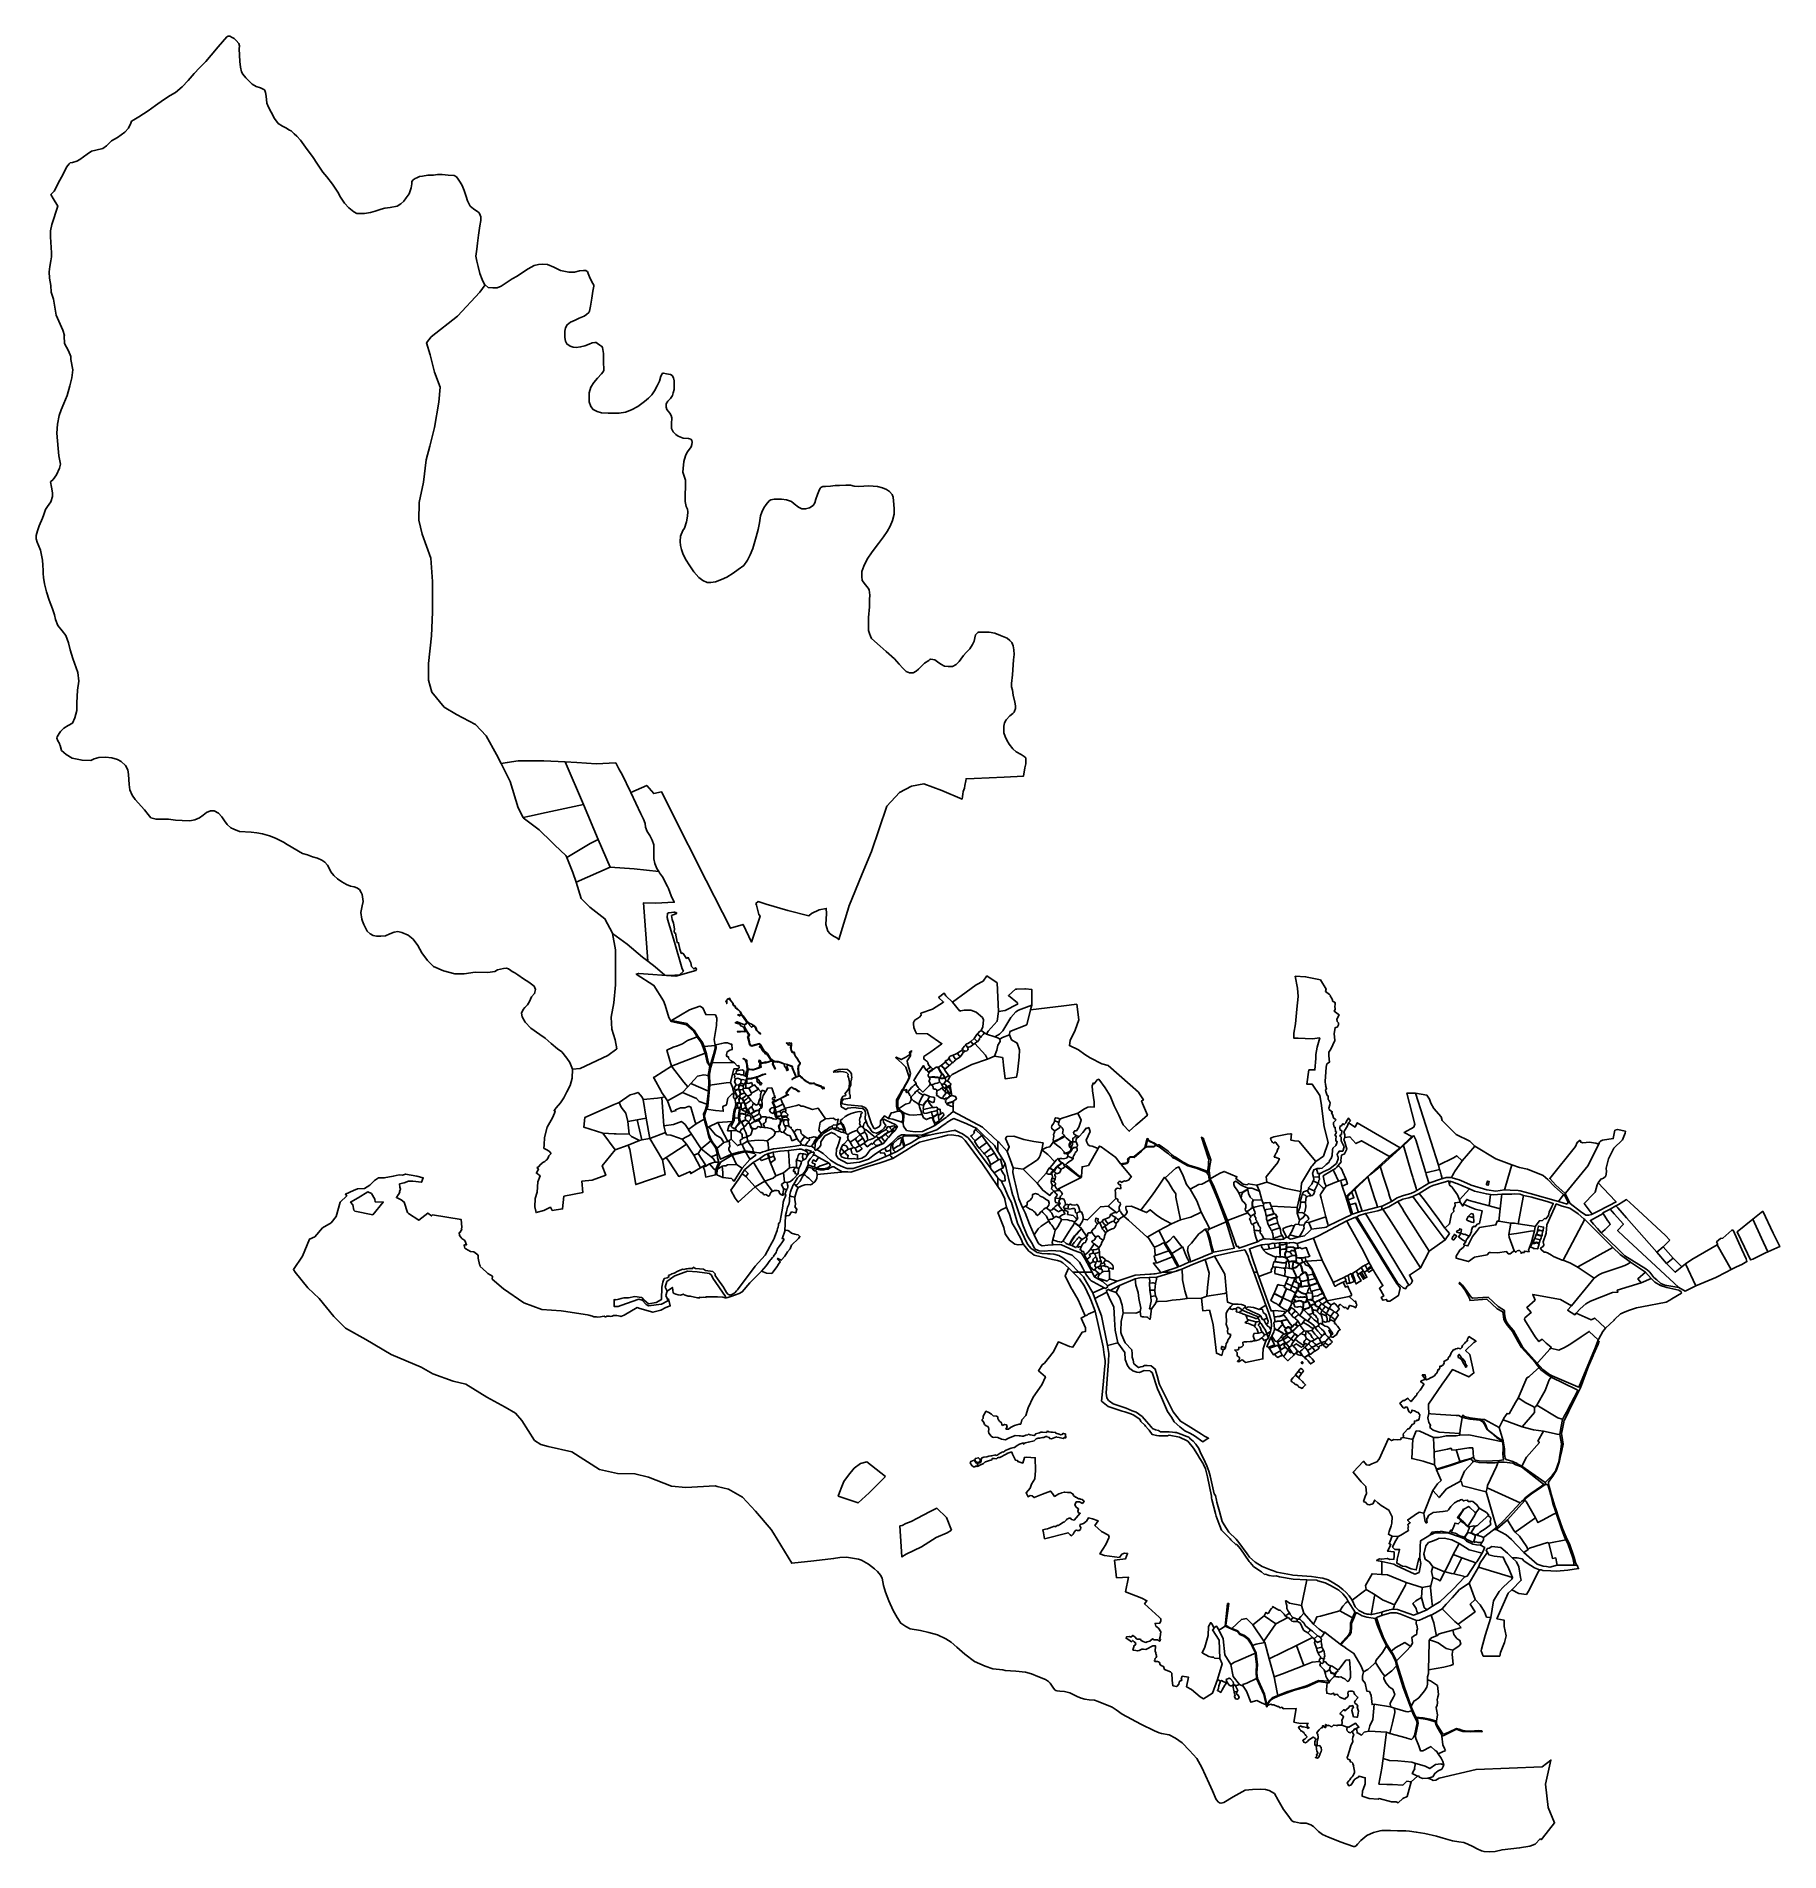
# Model space of a CAD drawing. Extents: x 544494 to 549037, y 1840490 to 1845220.
import ezdxf

# ---------------------------------------------------------------- set-up
doc = ezdxf.new("R2010")
doc.units = 0
doc.layers.add('Level 30', color=7, linetype='Continuous')

msp = doc.modelspace()

# ---------------------------------------------------------------- linework, layer by layer
at = {"layer": 'Level 30'}
for points in [[(545996.08, 1842882.37), (546003.06, 1842839.71), (546003.06, 1842748.31), (545999.09, 1842701.41), (545991.94, 1842664.06), (545994.32, 1842633.06), (546002.26, 1842605.24), (546006.65, 1842582.31), (545983.24, 1842564.83), (545911.5, 1842530.5), (545891.55, 1842528.63), (545884.54, 1842545.98), (545876.29, 1842557.42), (545863.53, 1842574.5), (545852.34, 1842582.33), (545836.15, 1842595.74), (545820.11, 1842609.33), (545805.93, 1842618.96), (545782.56, 1842636.03), (545768.41, 1842651.01), (545760.03, 1842665.16), (545758.74, 1842674.96), (545763.07, 1842684.67), (545767.52, 1842689.98), (545774.05, 1842696.53), (545779.37, 1842704.82), (545785.06, 1842716.97), (545792.79, 1842725.77), (545794.88, 1842736.52), (545791.7, 1842744.94), (545777.96, 1842755.29), (545763.81, 1842764.58), (545749, 1842774.57), (545740.91, 1842779.58), (545734.44, 1842783.74), (545730.86, 1842786.33), (545724.91, 1842790.37), (545719.29, 1842792.16), (545711.79, 1842791.62), (545696.09, 1842787.42), (545688.67, 1842783.75), (545670.76, 1842781.18), (545638.1, 1842781.64), (545608.92, 1842777.29), (545584.97, 1842777.31), (545555.41, 1842785.4), (545529.52, 1842796.51), (545513.99, 1842811.69), (545498.55, 1842831.72), (545488.21, 1842850.84), (545476.31, 1842867.84), (545463.51, 1842878.04), (545447.02, 1842885.39), (545436.2, 1842887.39), (545426.98, 1842886.25), (545415.36, 1842881.2), (545403.87, 1842876.68), (545391.88, 1842875.16), (545381.03, 1842875.8), (545372.19, 1842877.41), (545363.9, 1842881.21), (545356.34, 1842888.39), (545351.73, 1842897.51), (545347.79, 1842905.92), (545344.03, 1842914.19), (545342.25, 1842919.77), (545340.2, 1842936.8), (545343.49, 1842954.73), (545345.94, 1842966.11), (545343.54, 1842983.67), (545340.5867, 1842988.9423), (545336.09, 1842996.97), (545329.9, 1843001.45), (545322.21, 1843004.21), (545312.81, 1843006.09), (545302.24, 1843009.73), (545290.65, 1843016.87), (545279.46, 1843024.73), (545269.59, 1843033.42), (545262.24, 1843043.38), (545258.22, 1843051.09), (545252.97, 1843060.26), (545246.3, 1843067.83), (545238.25, 1843073.41), (545227.14, 1843078.32), (545214.3, 1843082.53), (545200.67, 1843087.03), (545187.75, 1843091.14), (545148.4, 1843114.28), (545138.78, 1843120.24), (545131.8, 1843124.14), (545117.67, 1843131.06), (545102.44, 1843136.79), (545083.81, 1843142.29), (545068.99, 1843144.82), (545053.91, 1843146.37), (545024.17, 1843148.02), (545008.69, 1843154.01), (545001.37, 1843158.01), (544991.91, 1843166.39), (544984.56, 1843176.35), (544977.87, 1843186.3), (544969.04, 1843195.88), (544958.06, 1843202.05), (544948.52, 1843202), (544937.64, 1843197.4), (544929.51, 1843190.66), (544919.34, 1843183.47), (544907.84, 1843178.5), (544894.13, 1843175.93), (544874.59, 1843176.54), (544857.14, 1843177.89), (544839.04, 1843179.92), (544822.79, 1843180.18), (544806.68, 1843179.98), (544793.2, 1843184.02), (544785.63, 1843192.62), (544776.35, 1843204.25), (544752.1, 1843231.09), (544744.29, 1843242.42), (544738.53, 1843256.4), (544736.52, 1843270.18), (544735.65, 1843283.24), (544734.89, 1843296.22), (544732.86, 1843308.66), (544726.53, 1843320.37), (544715.8, 1843330.58), (544706.24, 1843335.3), (544691.19, 1843340.39), (544674.67, 1843342.04), (544657.51, 1843341.14), (544644.94, 1843337.85), (544636.11, 1843333.42), (544613.71, 1843333.94), (544588.1, 1843339.01), (544571.97, 1843348.84), (544559.99, 1843359.34), (544556.4898, 1843371.8498), (544556.49, 1843371.85), (544556.07, 1843373.35), (544554.53, 1843377.41), (544550.67, 1843384.54), (544547.93, 1843391.58), (544548.93, 1843394.79), (544553.6, 1843403.05), (544557.24, 1843408.54), (544566.3, 1843417.26), (544577.36, 1843423.97), (544589.09, 1843430.54), (544594.48, 1843444.64), (544599.8, 1843463.62), (544600.35, 1843483.65), (544602.04, 1843516), (544605.29, 1843539.87), (544602.74, 1843562.01), (544589.73, 1843599.03), (544582.69, 1843621.58), (544578.31, 1843639.98), (544571.25, 1843658.54), (544562.16, 1843671.12), (544550.73, 1843684.78), (544544.43, 1843700.32), (544541.57, 1843712.66), (544536.4, 1843728.1), (544528.19, 1843751.19), (544521.24, 1843772.87), (544515.95, 1843793.62), (544512.87, 1843810.16), (544512.24, 1843820.3), (544512.49, 1843828.54), (544511.73, 1843841.99), (544510.39, 1843854.72), (544504.98, 1843880.78), (544496.52, 1843902.08), (544494.52, 1843910.52), (544494.47, 1843919.39), (544497.41, 1843931.46), (544502.21, 1843944.84), (544510.8, 1843964.38), (544514.22, 1843974.06), (544518.39, 1843987.15), (544522.02, 1843992.64), (544523.35, 1843994.78), (544532.24, 1844007.25), (544536.56, 1844021.02), (544536.42, 1844030.77), (544533.77, 1844045.36), (544531.21, 1844059.07), (544538.32, 1844065.37), (544546.81, 1844077.36), (544554.76, 1844094.62), (544557.84, 1844105.37), (544553.37, 1844126.65), (544551.82, 1844145.57), (544549.89, 1844166), (544547.76, 1844186.19), (544549.54, 1844209.24), (544554.2, 1844232.36), (544559.11, 1844246.86), (544565.78, 1844263.54), (544574.52, 1844283.77), (544581.63, 1844308.93), (544586.96, 1844329.9), (544589.81, 1844351.29), (544584.11, 1844377.98), (544584.64, 1844385.58), (544577.95, 1844400.63), (544568.01, 1844419.11), (544566.95, 1844439.63), (544568.22, 1844440.74), (544563.78, 1844454.12), (544546.47, 1844493.49), (544539.41, 1844535.08), (544533.5, 1844553.14), (544532.04, 1844570.53), (544528.84, 1844590.03), (544528.3, 1844605.99), (544530.06, 1844620.1), (544532.25, 1844634.54), (544533.92, 1844644.92), (544534.25, 1844655.34), (544531.38, 1844697), (544531.35, 1844712.73), (544534.83, 1844729.4), (544550.2, 1844777.17), (544538.83, 1844797.22), (544532.74, 1844807.96), (544535.49, 1844811.07), (544540.84, 1844816.82), (544545.74, 1844824.41), (544550.43, 1844835.77), (544565.29, 1844862.84), (544573.04, 1844878.73), (544580.47, 1844887.56), (544582.61, 1844889.93), (544589.12, 1844891.11), (544600.13, 1844894.49), (544607.72, 1844898.52), (544627.12, 1844913.05), (544637.96, 1844920.29), (544649.55, 1844923.19), (544667.63, 1844927.5), (544677.24, 1844934.23), (544690.58, 1844947.58), (544706.14, 1844956.14), (544725.49, 1844970.45), (544734.68, 1844980.57), (544740.84, 1844993.8), (544742.58, 1844998.43), (544748.52, 1845002.6), (544761.17, 1845009.71), (544786.29, 1845025.26), (544805.14, 1845039.71), (544825.97, 1845054.26), (544843.24, 1845065.26), (544857.14, 1845073.45), (544874.68, 1845088.06), (544889.71, 1845104.74), (544905.99, 1845122.62), (544919.8, 1845137.62), (544936.24, 1845154.07), (544949.94, 1845170.6), (544968.56, 1845192.41), (544991.16, 1845218.08), (544994.46, 1845219.85), (544999.08, 1845219.85), (545005, 1845217.04), (545010.31, 1845214.05), (545015.36, 1845209), (545021.74, 1845201.27), (545023.45, 1845195.02), (545023.07, 1845187), (545025.08, 1845153.89), (545026.34, 1845139.72), (545029.44, 1845127.29), (545032.47, 1845121.22), (545039.97, 1845111.5), (545049.19, 1845102.7), (545057.23, 1845095.51), (545067.64, 1845088.71), (545078.5, 1845085.36), (545085.76, 1845082.09), (545089.2, 1845080.13), (545090.01, 1845078.5), (545091.68, 1845073.46), (545093.53, 1845063.5), (545095.19, 1845046.09), (545099.66, 1845034.89), (545106.22, 1845022.17), (545115.26, 1845005.72), (545124.99, 1844992.89), (545135.52, 1844985.56), (545144.92, 1844981.06), (545154.41, 1844975.52), (545158.45, 1844973.5), (545166.45, 1844965.87), (545173.38, 1844959.3), (545182.5, 1844949.04), (545200.24, 1844924.58), (545214.04, 1844906.44), (545226.7, 1844886.65), (545241.27, 1844865.98), (545251.71, 1844853.52), (545266.58, 1844834.33), (545280.21, 1844813.66), (545287.35, 1844800.97), (545297.77, 1844784.7), (545308.86, 1844773.17), (545321.32, 1844762.86), (545329.87, 1844758.57), (545349.91, 1844758.57), (545365.25, 1844760.7), (545377.72, 1844764.45), (545393.2, 1844769.21), (545402.21, 1844771.85), (545416.25, 1844773.8), (545434.62, 1844777.64), (545444.36, 1844783.01), (545452.11, 1844790.76), (545458.45, 1844798.8), (545465.91, 1844809.34), (545471.22, 1844825.3), (545472.52, 1844835.25), (545473.12, 1844841.89), (545476.68, 1844845.96), (545481.21, 1844849.28), (545486.2, 1844851.07), (545492.7, 1844854.32), (545500.39, 1844855.37), (545514.84, 1844857.71), (545529.09, 1844858.51), (545540.03, 1844860.07), (545552.29, 1844860.07), (545567.16, 1844858.51), (545582.87, 1844857.4), (545589.02, 1844854.05), (545593.8, 1844847.98), (545598.7, 1844839.69), (545603.68, 1844830.85), (545609.32, 1844818.46), (545614.01, 1844802.45), (545617.81, 1844791.48), (545624.99, 1844777.54), (545633.41, 1844770.05), (545639.48, 1844765.71), (545646.15, 1844761.63), (545649.53, 1844758.25), (545652.26, 1844749.75), (545652.26, 1844739.91), (545649.96, 1844726.48), (545646.35, 1844702.01), (545643.96, 1844681.26), (545641.97, 1844665.72), (545639.86, 1844646.77), (545642.05, 1844634.04), (545645.3, 1844620.2), (545650.18, 1844601.87), (545655.98, 1844586.14), (545661.29, 1844575.09), (545663.15, 1844572.72), (545663.59, 1844572.36), (545650.38, 1844553.34), (545591.82, 1844490.52), (545523.34, 1844436.47), (545511.42, 1844421.37), (545520.95, 1844389.58), (545532.07, 1844345.07), (545546.37, 1844305.33), (545543.19, 1844266.38), (545532.07, 1844200.42), (545519.36, 1844151.93), (545510.63, 1844116.17), (545503.46, 1844058.14), (545492.34, 1844005.69), (545490.75, 1843959.59), (545499.49, 1843923.03), (545522.52, 1843860.24), (545526.48, 1843799.04), (545526.48, 1843719.56), (545524.1, 1843657.57), (545516.16, 1843586.03), (545516.16, 1843542.32), (545524.89, 1843511.32), (545556.67, 1843472.38), (545589.23, 1843453.3), (545638.48, 1843427.07), (545666.28, 1843397.66), (545693.29, 1843349.18), (545705.53, 1843324.95), (545729.03, 1843278.44), (545749.69, 1843210.09), (545762.98, 1843184.26), (545763.19, 1843183.86), (545804.49, 1843152.07), (545837.59, 1843120.23), (545845.8, 1843112.33), (545874.38, 1843085.31), (545876.33, 1843080.63), (545876.55, 1843080.11), (545892.65, 1843041.59), (545900.6, 1843016.27), (545914.1, 1842973.24), (545936.34, 1842950.98), (545976.06, 1842920.78), (545995.91, 1842883.43)], [(545663.59, 1844572.36), (545671.61, 1844565.75), (545684.03, 1844564.75), (545694.77, 1844564.75), (545705.82, 1844569.09), (545715.67, 1844575.51), (545723.6, 1844581.07), (545734.42, 1844588.02), (545747.69, 1844595.27), (545763.42, 1844606.56), (545775.58, 1844614.41), (545791.4, 1844622.93), (545802.99, 1844625.3), (545812.75, 1844626.02), (545826.34, 1844624.95), (545842.94, 1844618.67), (545860.56, 1844609.66), (545882.08, 1844605.35), (545896.83, 1844605.35), (545910.08, 1844608.96), (545919.88, 1844609.33), (545926.05, 1844609.33), (545929.93, 1844607.39), (545930.29, 1844607.02), (545931.85, 1844602.03), (545937.29, 1844588.62), (545944.67, 1844575.47), (545946.95, 1844571.49), (545946.95, 1844568.88), (545944.24, 1844555.74), (545942.24, 1844537.75), (545938.33, 1844516.58), (545935.72, 1844503.92), (545933.94, 1844500.1), (545927.9, 1844495.01), (545921.94, 1844491.15), (545909.25, 1844485.38), (545898.19, 1844480.23), (545886.35, 1844475.16), (545877.61, 1844468.46), (545873.36, 1844459.96), (545871.38, 1844452.02), (545871.38, 1844435.37), (545873.27, 1844425.41), (545876.84, 1844418.26), (545885.06, 1844412.23), (545892.93, 1844409.6), (545900.84, 1844409.1), (545912.4, 1844410.45), (545923.83, 1844413.83), (545935.16, 1844417.61), (545943.03, 1844421.55), (545949.74, 1844421.87), (545953.35, 1844421.87), (545956.78, 1844419.5), (545962.82, 1844415.46), (545968.19, 1844411.98), (545969.86, 1844409.06), (545972, 1844393.75), (545972, 1844373.03), (545972.77, 1844349.69), (545972.39, 1844347.19), (545970.51, 1844345.08), (545966.59, 1844340.37), (545956.21, 1844329.59), (545947.08, 1844317.96), (545939.15, 1844306.06), (545935.01, 1844291.32), (545935.01, 1844267.34), (545938.9, 1844255.67), (545944.88, 1844247.5), (545955.32, 1844242.03), (545966.73, 1844238.84), (545984.05, 1844237.99), (546013.4, 1844238.4), (546029.66, 1844240.97), (546045.16, 1844246.57), (546061.47, 1844255.78), (546079.16, 1844268.13), (546089.18, 1844276.9), (546098.25, 1844285.97), (546104.73, 1844296.35), (546112.06, 1844309.37), (546117.95, 1844321.18), (546121.97, 1844334.06), (546124.69, 1844340.18), (546125.94, 1844341.9), (546128.29, 1844342.49), (546136.36, 1844340.81), (546146.44, 1844339), (546150.85, 1844336.55), (546154.61, 1844329.9), (546156.54, 1844322.5), (546156.54, 1844299.32), (546154.08, 1844290.91), (546151.63, 1844283.88), (546146.85, 1844276.38), (546140.19, 1844269.31), (546135.06, 1844261.91), (546135.06, 1844253.99), (546137.52, 1844247.84), (546141.02, 1844243.35), (546145.47, 1844238.15), (546148.94, 1844232.14), (546150.14, 1844226.16), (546149.37, 1844210.53), (546149.37, 1844197.97), (546153.81, 1844189.1), (546160.31, 1844182.6), (546167.08, 1844178.23), (546179.71, 1844173.27), (546193.72, 1844171.62), (546200.01, 1844170.12), (546200.94, 1844169.31), (546202.19, 1844166.99), (546203.04, 1844162.52), (546202.72, 1844156.24), (546200.94, 1844150.32), (546196.58, 1844144.61), (546190.21, 1844136.52), (546185.58, 1844127.25), (546181.69, 1844112.12), (546179.62, 1844093.52), (546179.14, 1844084.53), (546182.32, 1844074.11), (546184.27, 1844068.26), (546185.61, 1844063.22), (546185.96, 1844055.78), (546185.96, 1844044.56), (546185.17, 1844027.44), (546185.17, 1844007.98), (546187.48, 1843994.6), (546191.37, 1843987.95), (546192.29, 1843981), (546191.2, 1843969.8), (546188.17, 1843954.58), (546183.02, 1843938.03), (546178.81, 1843931.92), (546172.93, 1843917.42), (546172.03, 1843903.42), (546172.92, 1843893.16), (546175.52, 1843883.17), (546180.14, 1843869.71), (546187.62, 1843855.17), (546194.99, 1843842.46), (546207.34, 1843824.33), (546220.52, 1843809.88), (546231.22, 1843802.29), (546242.57, 1843797.08), (546251.77, 1843796.57), (546263.67, 1843798.41), (546279.99, 1843805.1), (546293.6, 1843810.89), (546310.23, 1843820.87), (546323.17, 1843830.58), (546337.63, 1843840.8), (546347.38, 1843855), (546354.04, 1843868.73), (546361.44, 1843885.61), (546369.93, 1843915.54), (546375.19, 1843934.57), (546378.45, 1843952.1), (546381.14, 1843970.25), (546384.75, 1843980.35), (546390.35, 1843991.55), (546395.89, 1844000.06), (546403.9, 1844009.81), (546408.6, 1844012.31), (546417.27, 1844014.31), (546435.89, 1844014.31), (546449.28, 1844012.5), (546461.62, 1844007.56), (546469.1, 1844002.22), (546480.2, 1843993.16), (546489.11, 1843988.44), (546498.55, 1843988.44), (546509.25, 1843991.36), (546518.25, 1843997.2), (546522.71, 1844004.44), (546525.73, 1844013.91), (546530.02, 1844026.03), (546533.53, 1844035.01), (546536.88, 1844043.04), (546538.8, 1844044.77), (546543.95, 1844046.94), (546550.83, 1844046.94), (546563.91, 1844048.17), (546575.63, 1844049.34), (546587.38, 1844049.74), (546603.57, 1844050.53), (546615.69, 1844050.53), (546625.39, 1844048.2), (546637.51, 1844047.33), (546663.71, 1844048.53), (546685.78, 1844046.62), (546699.52, 1844043.27), (546709.42, 1844039.39), (546717.59, 1844033.59), (546724.27, 1844025.91), (546727, 1844019.53), (546728.07, 1844009.2), (546729.23, 1843989.66), (546729.23, 1843974.87), (546724.81, 1843958.28), (546718.76, 1843943.51), (546711.19, 1843929.5), (546701.52, 1843915.95), (546688.86, 1843898.53), (546672.05, 1843876.51), (546659.36, 1843857.25), (546650.23, 1843838.98), (546645.35, 1843825.22), (546644.89, 1843812.34), (546646.45, 1843802.44), (546655.17, 1843790.49), (546662.18, 1843782.38), (546664.22, 1843777.41), (546666.35, 1843764.27), (546665.58, 1843752.9), (546665.58, 1843733.55), (546662.39, 1843705.29), (546662.39, 1843684.48), (546662.83, 1843671.41), (546665.16, 1843664.42), (546667.71, 1843657.18), (546670.87, 1843650.85), (546692.97, 1843630.81), (546708.91, 1843616.86), (546730.14, 1843597.97), (546742.93, 1843584.41), (546751.68, 1843574.05), (546760.62, 1843564.62), (546769.75, 1843561.77), (546779.44, 1843561.77), (546787.19, 1843566.2), (546793.14, 1843571.25), (546800.44, 1843578.96), (546808.2, 1843586.35), (546819.66, 1843593.87), (546822.67, 1843596.61), (546824.74, 1843596.77), (546835.17, 1843595.46), (546842.74, 1843590.52), (546851.31, 1843583.99), (546860.93, 1843578.69), (546870.01, 1843577.67), (546881.27, 1843578.17), (546891.16, 1843583.37), (546898.68, 1843590.9), (546903.03, 1843596.98), (546909.91, 1843606.93), (546917.42, 1843614.83), (546926.69, 1843624.1), (546933.64, 1843635.42), (546937.74, 1843643.61), (546939.9, 1843653.11), (546941.8, 1843660.71), (546944.66, 1843663.58), (546947.59, 1843666.18), (546949.35, 1843667.24), (546977.05, 1843667.24), (546992.09, 1843664.68), (547006.86, 1843658.99), (547024.21, 1843651.7), (547030.73, 1843645.83), (547035.7, 1843640.18), (547039.33, 1843631.92), (547041.47, 1843621.19), (547042.21, 1843609.54), (547040.66, 1843595.64), (547039.86, 1843582.43), (547037.49, 1843556.66), (547035.47, 1843533.66), (547035.47, 1843525.36), (547037.61, 1843516.37), (547039.98, 1843503.7), (547043.96, 1843485.38), (547045.78, 1843475.92), (547045.46, 1843468.86), (547043.37, 1843461.92), (547042.48, 1843459.45), (547038.27, 1843455.84), (547031.19, 1843449.59), (547021.64, 1843439.17), (547017.08, 1843431.06), (547015.58, 1843422.51), (547015.58, 1843404.95), (547018.42, 1843395.49), (547023.1, 1843385.69), (547028.7, 1843375.34), (547038.63, 1843363.68), (547047.61, 1843355.6), (547060.33, 1843349.03), (547068.58, 1843343.28), (547072.14, 1843339.72), (547072.85, 1843337.59), (547072.85, 1843324.09), (547070.23, 1843313.97), (547066.15, 1843291.93), (547016, 1843290), (546938, 1843286), (546916.73, 1843285.43), (546916.31, 1843280.07), (546913.82, 1843267.93), (546912.49, 1843260.99), (546909.61, 1843252.05), (546908.46, 1843245.73), (546907.29, 1843239.26), (546906.44, 1843232.53), (546853.79, 1843255.35), (546806.81, 1843272.14), (546774.85, 1843266.64), (546743.05, 1843249.75), (546710.61, 1843213.94), (546670.34, 1843096.41), (546646.235, 1843037.7166), (546611.4222, 1842952.9507), (546611.04, 1842952.02), (546585.03, 1842866.61), (546580.04, 1842871.37), (546571.31, 1842875.5), (546562.36, 1842881.71), (546556.97, 1842888.48), (546553.71, 1842896.81), (546551.81, 1842905.77), (546553.46, 1842934.45), (546552.67, 1842947.6), (546533.86, 1842944.18), (546513.73, 1842934.11), (546507.56, 1842928.82), (546452.2, 1842941.95), (546396.1501, 1842959.0162), (546375.02, 1842965.45), (546369.42, 1842960.97), (546370.6611, 1842956.3575), (546377.25, 1842931.87), (546380.38, 1842927.7), (546357.54, 1842860.03), (546335.86, 1842906.13), (546302.76, 1842896.18), (546219.17, 1843061.43), (546208.3135, 1843082.8923), (546178.4016, 1843142.0257), (546163.72, 1843171.05), (546122.98, 1843251.58), (546103.19, 1843246.83), (546084.99, 1843268.21), (546043.5, 1843249.8), (546041.72, 1843253.56), (546021.89, 1843295.14), (546012.53, 1843311.5), (546003.93, 1843327.01), (545952.75, 1843324.37), (545902.36, 1843327.97), (545872.72, 1843329.53), (545816.87, 1843332.48), (545750.27, 1843332.48), (545721.5535, 1843327.6468), (545705.53, 1843324.95), (545693.29, 1843349.18), (545666.28, 1843397.66), (545638.48, 1843427.07), (545589.23, 1843453.3), (545556.67, 1843472.38), (545524.89, 1843511.32), (545516.16, 1843542.32), (545516.16, 1843586.03), (545524.1, 1843657.57), (545526.48, 1843719.56), (545526.48, 1843799.04), (545522.52, 1843860.24), (545499.49, 1843923.03), (545490.75, 1843959.59), (545492.34, 1844005.69), (545503.46, 1844058.14), (545510.63, 1844116.17), (545519.36, 1844151.93), (545532.07, 1844200.42), (545543.19, 1844266.38), (545546.37, 1844305.33), (545532.07, 1844345.07), (545520.95, 1844389.58), (545511.42, 1844421.37), (545523.34, 1844436.47), (545591.82, 1844490.52), (545650.38, 1844553.34)], [(545779.2111, 1843187.7946), (545762.98, 1843184.26), (545749.69, 1843210.09), (545729.03, 1843278.44), (545705.53, 1843324.95), (545721.5535, 1843327.6468), (545750.27, 1843332.48), (545816.87, 1843332.48), (545872.72, 1843329.53), (545919.89, 1843218.43), (545822.4737, 1843197.2158)], [(546043.5, 1843249.8), (546069.82, 1843194.26), (546076.52, 1843180.38), (546080.52, 1843168.69), (546081.91, 1843159.11), (546085.66, 1843147.97), (546092.89, 1843137.29), (546099.03, 1843125.25), (546103.15, 1843113.29), (546103.44, 1843102.36), (546103.4, 1843090.15), (546103.64, 1843077.01), (546106.32, 1843065.19), (546111.58, 1843051.44), (546116.2, 1843043.55), (546052, 1843051.09), (545989.24, 1843055.08), (545958.43, 1843127.64), (545919.89, 1843218.43), (545872.72, 1843329.53), (545902.36, 1843327.97), (545952.75, 1843324.37), (546003.93, 1843327.01), (546012.53, 1843311.5), (546021.89, 1843295.14), (546041.72, 1843253.56)], [(545919.89, 1843218.43), (545958.43, 1843127.64), (545937.18, 1843116.96), (545876.33, 1843080.63), (545874.38, 1843085.31), (545845.8, 1843112.33), (545837.59, 1843120.23), (545804.49, 1843152.07), (545763.19, 1843183.86), (545762.98, 1843184.26), (545779.2111, 1843187.7946), (545822.4737, 1843197.2158)], [(545958.43, 1843127.64), (545989.24, 1843055.08), (545900.6, 1843016.27), (545892.65, 1843041.59), (545876.55, 1843080.11), (545876.33, 1843080.63), (545937.18, 1843116.96)], [(546138.6, 1843005.08), (546141.6, 1842999.21), (546148.57, 1842980.11), (546156.36, 1842964.15), (546156.45, 1842964.02), (546107.47, 1842961.54), (546076.6, 1842962.54), (546087.66, 1842809.98), (546073.6, 1842821.06), (546033.77, 1842854.94), (545996.08, 1842882.37), (545995.91, 1842883.43), (545976.06, 1842920.78), (545936.34, 1842950.98), (545914.1, 1842973.24), (545900.6, 1843016.27), (545989.24, 1843055.08), (546052, 1843051.09), (546116.2, 1843043.55), (546118.1, 1843040.3), (546125.98, 1843029.79)], [(546154.1, 1842585.88), (546137.4271, 1842578.512), (546137.4, 1842578.5), (546137.4003, 1842578.4988), (546149.76, 1842536.61), (546105.7858, 1842509.2397), (546102.83, 1842507.4), (546104.1665, 1842504.9059), (546122.1275, 1842471.3894), (546123.14, 1842469.5), (546123.6101, 1842468.8183), (546131.96, 1842456.71), (546124.36, 1842454.78), (546112.67, 1842453.71), (546075.26, 1842450.05), (546073.25, 1842456.26), (546062.38, 1842468.26), (546052.54, 1842464.5), (546041.64, 1842461.89), (546012.77, 1842442.43), (546000, 1842436.81), (545923.5944, 1842403.2042), (545920.57, 1842378.11), (545970.38, 1842361.94), (546002.32, 1842318.48), (545969.17, 1842277.15), (545978.23, 1842252.58), (545942.32, 1842239.69), (545916.06, 1842237.31), (545918.6, 1842208), (545868.96, 1842197.99), (545865.52, 1842164.81), (545838.89, 1842160.79), (545833.98, 1842168.99), (545816.4, 1842160.62), (545796.74, 1842155.22), (545793.03, 1842170.26), (545793.97, 1842191.7), (545799.6, 1842208.1), (545801.38, 1842235.69), (545807.01, 1842251.39), (545802.92, 1842254.33), (545797.64, 1842257.65), (545802.44, 1842269.18), (545799.19, 1842271.58), (545799.57, 1842272.6), (545802.75, 1842274.84), (545808.05, 1842280.6), (545809.5, 1842281.74), (545811.22, 1842283.7), (545813.03, 1842285.3), (545814.58, 1842285.5), (545819.47, 1842288.37), (545822.68, 1842291.78), (545824.46, 1842293.17), (545828.16, 1842298.38), (545830.05, 1842302.73), (545834.64, 1842308.09), (545834.77, 1842310.33), (545830.29, 1842314.98), (545822.41, 1842319.99), (545819.76, 1842321.36), (545817.49, 1842322.12), (545816.94, 1842323.22), (545817.38, 1842330.67), (545817.42, 1842334.36), (545818.39, 1842348.53), (545818.9281, 1842350.7819), (545825.36, 1842377.7), (545839.57, 1842402.21), (545844.5256, 1842414.7456), (545846.5, 1842419.74), (545843.4388, 1842420.9529), (545849.03, 1842428.6), (545860.36, 1842441.09), (545869.17, 1842454.25), (545876.9, 1842469.5), (545885.37, 1842486.61), (545890.55, 1842505.93), (545891.55, 1842528.63), (545911.5, 1842530.5), (545983.24, 1842564.83), (546006.65, 1842582.31), (546002.26, 1842605.24), (545994.32, 1842633.06), (545991.94, 1842664.06), (545999.09, 1842701.41), (546003.06, 1842748.31), (546003.06, 1842839.71), (545996.08, 1842882.37), (546033.77, 1842854.94), (546073.6, 1842821.06), (546087.66, 1842809.98), (546106.46, 1842795.16), (546131.59, 1842773.93), (546145.27, 1842772.78), (546170, 1842774.82), (546180.45, 1842784.21), (546177.34, 1842790.63), (546157.05, 1842859.79), (546139.12, 1842919.46), (546138.68, 1842921.91), (546138.51, 1842924), (546138.85, 1842934.46), (546139.23, 1842935.26), (546139.71, 1842935.74), (546140.71, 1842936.08), (546143.25, 1842936.27), (546155.42, 1842937.71), (546157.37, 1842937.63), (546159, 1842937.33), (546161, 1842936.75), (546163.1154, 1842935.5101), (546162.31, 1842934.77), (546155.99, 1842931.74), (546153.85, 1842931.14), (546149.66, 1842929.25), (546151.06, 1842918.59), (546154.63, 1842909.68), (546156.39, 1842899.51), (546157.48, 1842893.31), (546156.28, 1842887.91), (546157.07, 1842884.51), (546159.81, 1842883.61), (546164.21, 1842860), (546165.44, 1842858.17), (546167.78, 1842858.13), (546171.11, 1842841.3), (546174.19, 1842830.92), (546176.83, 1842830.34), (546177.83, 1842831.82), (546180.01, 1842830.12), (546188.74, 1842817.43), (546192.85, 1842819.6), (546194.52, 1842816.31), (546199.5, 1842805.98), (546201.43, 1842796.45), (546207.28, 1842790.07), (546212.76, 1842793.06), (546214.49, 1842788.85), (546212.69, 1842786.13), (546160.28, 1842771.41), (546064.5794, 1842777.8401), (546063.39, 1842777.92), (546057.67, 1842776.79), (546103.6, 1842747.28), (546128.73, 1842707.4), (546132.79, 1842696), (546142.86, 1842663.23), (546148.88, 1842653.1), (546188.89, 1842644.61), (546206.92, 1842628.83), (546216.01, 1842612.86), (546205.1696, 1842608.6545), (546191.11, 1842603.2), (546177.79, 1842594.82), (546164.97, 1842590.16)], [(546063.39, 1842777.92), (546064.5794, 1842777.8401), (546063.6822, 1842777.7198)], [(546997.48, 1842753.92), (547001.06, 1842679.57), (546997.97, 1842653.77), (546974.4, 1842627.83), (546970.32, 1842620.04), (546964.9, 1842623.49), (546962.23, 1842625.04), (546956.35, 1842629.44), (546960.68, 1842638.98), (546962.32, 1842657.63), (546959.98, 1842663.26), (546943.18, 1842677.21), (546928.99, 1842682.68), (546912.44, 1842683.05), (546902.4787, 1842680.6131), (546900.79, 1842680.2), (546881.54, 1842703.78), (546917.0007, 1842729.2892), (546943.4, 1842748.28), (546961.19, 1842758.23), (546971.33, 1842771.76)], [(547886.35, 1842672.6), (547888.49, 1842670.82), (547883.14, 1842658.93), (547884.03, 1842653.29), (547887.22, 1842649.65), (547886.85, 1842644.7), (547884.72, 1842638.97), (547878.22, 1842636.71), (547875.73, 1842622.08), (547877.83, 1842604.02), (547867.35, 1842580.76), (547862.38, 1842573.25), (547862.24, 1842564.1), (547863.57, 1842546.99), (547856.99, 1842542.72), (547855.07, 1842534.17), (547852.79, 1842496.69), (547853.12, 1842488.55), (547854.65, 1842487.75), (547853.46, 1842486.02), (547853.92, 1842483.53), (547856.31, 1842477.71), (547853.68, 1842474.15), (547853.8, 1842470.83), (547857.71, 1842460.54), (547859.87, 1842459.24), (547860.07, 1842449.97), (547862.21, 1842447.91), (547865.07, 1842441.17), (547864.55, 1842435.73), (547861.93, 1842427.44), (547862.89, 1842424.26), (547867.86, 1842419.81), (547871.22, 1842417.2), (547869.04, 1842415.73), (547872.17, 1842408.54), (547873.9, 1842401.94), (547878.94, 1842397.94), (547880.21, 1842396.17), (547876.66, 1842392.54), (547874.17, 1842389.65), (547874.13, 1842385.43), (547875.73, 1842378.06), (547878.18, 1842377.5), (547879.62, 1842366.07), (547881.74, 1842365.61), (547880.83, 1842362.2), (547878.79, 1842358.97), (547878.64, 1842355.14), (547881.05, 1842355.05), (547880.51, 1842344.79), (547880.25, 1842341.38), (547882.69, 1842341.67), (547883.69, 1842340.31), (547882.01, 1842334.46), (547880.05, 1842329.97), (547872.58, 1842323.14), (547871.48, 1842318.53), (547870.39, 1842304.32), (547868.73, 1842298.98), (547868.43, 1842296.11), (547863.94, 1842291.32), (547862.9, 1842286.9), (547855.18, 1842280.16), (547853.2085, 1842278.4573), (547844.91, 1842271.29), (547838.77, 1842270.32), (547831.44, 1842270.14), (547822.7, 1842266.95), (547821.8853, 1842264.5108), (547819.48, 1842257.31), (547822.39, 1842247.76), (547822.91, 1842241.92), (547821.25, 1842238.16), (547818.05, 1842229.68), (547808.33, 1842219.22), (547810.05, 1842218.39), (547808.15, 1842214.81), (547806.06, 1842213.11), (547795.78, 1842209.63), (547792.87, 1842202.62), (547790.96, 1842195.8), (547787.8, 1842187.28), (547788.13, 1842182.66), (547786.96, 1842171.49), (547781.59, 1842154.92), (547779.85, 1842153.65), (547779.51, 1842168.71), (547788.63, 1842209.83), (547791.06, 1842231.81), (547811.6294, 1842266.8015), (547816.49, 1842275.07), (547818.408, 1842277.2786), (547828.11, 1842288.45), (547847.72, 1842302.7), (547860.19, 1842338.04), (547849.68, 1842378.3), (547842.43, 1842440.39), (547838.41, 1842460.13), (547818.93, 1842489.61), (547804.93, 1842489.68), (547809.99, 1842526.85), (547825.66, 1842526.91), (547828.33, 1842557.01), (547828.24, 1842567.58), (547831.79, 1842586.34), (547838.45, 1842610.99), (547818.78, 1842607.95), (547782.3453, 1842609.3313), (547770.51, 1842609.78), (547770.93, 1842622.86), (547775.55, 1842647.25), (547778.9256, 1842685.0839), (547781.89, 1842718.31), (547780.22, 1842740.06), (547774.28, 1842771.02), (547801.4, 1842769.79), (547839.94, 1842762.11), (547854.7, 1842737.42), (547852.95, 1842731.36), (547860.2, 1842726.32), (547863.68, 1842723.91), (547866.08, 1842720.48), (547865.55, 1842719.7), (547869.96, 1842713.23), (547870.68, 1842711.21), (547872.76, 1842705.5), (547876.4, 1842704.18), (547876.37, 1842701.95), (547878.88, 1842701.84), (547878.39, 1842698.08), (547878.03, 1842691.3), (547878.89, 1842686.97), (547878.71, 1842683.98), (547876.15, 1842679.71)], [(546547.04, 1842481.43), (546547.34, 1842478.52), (546545.35, 1842478.52), (546543.14, 1842477.38), (546542.44, 1842478.76), (546541.17, 1842479.91), (546539.52, 1842482.8), (546537.6, 1842484.39), (546535.03, 1842484.51), (546523.45, 1842489.17), (546520.66, 1842491.31), (546513.34, 1842491.05), (546510.67, 1842491.42), (546508.62, 1842491.12), (546507.16, 1842492.36), (546505.69, 1842493.86), (546502.39, 1842495.52), (546497.87, 1842498.67), (546495.29, 1842500.4), (546493.67, 1842502.25), (546490.01, 1842505.84), (546486.43, 1842507.88), (546484.38, 1842509.42), (546481.02, 1842510.88), (546476.15, 1842508.61), (546474.05, 1842508.15), (546467.18, 1842504.46), (546464.3, 1842501.72), (546463.19, 1842501.98), (546466.84, 1842505.36), (546473.85, 1842508.99), (546472.78, 1842511.51), (546463.68, 1842532.36), (546462.47, 1842535.67), (546455.64, 1842538.34), (546452.01, 1842539.28), (546450.04, 1842535.99), (546453.51, 1842527.17), (546449.45, 1842525.38), (546448.68, 1842527.67), (546448.63, 1842529.41), (546443.58, 1842536.39), (546443.27, 1842537.37), (546443.52, 1842539.98), (546442.8, 1842541.97), (546435.24, 1842545.61), (546427.45, 1842547.71), (546425.81, 1842547.29), (546421.81, 1842547.84), (546419.16, 1842548.16), (546414.51, 1842547.39), (546414.55, 1842541.64), (546419.91, 1842529.95), (546418.29, 1842529.78), (546412.94, 1842541.6), (546412.98, 1842547.42), (546410.48, 1842549.74), (546406.93, 1842549.38), (546404.09, 1842548.37), (546395.18, 1842545.79), (546382.09, 1842543.41), (546381.91, 1842536.34), (546383.77, 1842534.78), (546378.69, 1842532.5), (546363.13, 1842527.02), (546358.87, 1842527.18), (546348.97, 1842528.42), (546345.96, 1842505.2), (546350.04, 1842504.38), (546357.35, 1842505.08), (546365.26, 1842507.26), (546369.45, 1842508.12), (546371.15, 1842508.76), (546374.78, 1842509.69), (546386.76, 1842514.79), (546394.16, 1842516.78), (546394.79, 1842515.6), (546387.15, 1842514.36), (546375.27, 1842509.14), (546371.41, 1842507.71), (546372.14, 1842505.69), (546373.64, 1842503.35), (546374.38, 1842502.08), (546377.69, 1842500.09), (546378.36, 1842495.9), (546385.06, 1842492.36), (546381.64, 1842487.27), (546376.53, 1842494.33), (546374.48, 1842493.69), (546371.78, 1842499.66), (546373.85, 1842501.19), (546372.99, 1842502.44), (546369.11, 1842507.24), (546365.54, 1842506.12), (546357.49, 1842503.91), (546349.54, 1842503.15), (546345.59, 1842503.85), (546345.54, 1842492.64), (546343.06, 1842490.78), (546343.17, 1842479.55), (546336.51, 1842478.47), (546336.91, 1842479.94), (546336.06, 1842484.19), (546338.1, 1842488.66), (546342.22, 1842494.02), (546343.02, 1842500.26), (546343.98, 1842500.35), (546345.51, 1842507.25), (546342.31, 1842510.94), (546343.89, 1842522.53), (546346.45, 1842523.94), (546346.61, 1842527.77), (546345.8, 1842537.54), (546344.85, 1842544.17), (546343.64, 1842547.6), (546340.9, 1842552.97), (546338.73, 1842555.14), (546335.82, 1842555.94), (546336.2, 1842557.16), (546338.88, 1842555.89), (546341.46, 1842553.72), (546343.23, 1842552.55), (546344.8, 1842553.14), (546346.4, 1842551.96), (546345.93, 1842550.08), (546345.62, 1842545.99), (546347, 1842537.55), (546348.55, 1842529.69), (546358.98, 1842527.83), (546363.03, 1842528.19), (546377.81, 1842533.41), (546378.7, 1842535.89), (546379.59, 1842544.69), (546377.32, 1842546.96), (546377.25, 1842551.17), (546379.18, 1842552.01), (546383.75, 1842544.75), (546394.88, 1842547.64), (546395.91, 1842547.23), (546403.78, 1842549.01), (546406.43, 1842549.99), (546409.19, 1842550.48), (546407.98, 1842552.76), (546405.42, 1842556.31), (546400.07, 1842564.26), (546396.63, 1842568.64), (546393.48, 1842568.68), (546392.96, 1842571.04), (546389.36, 1842574.05), (546386.34, 1842577.24), (546382.87, 1842583.91), (546378.4, 1842586.9), (546380.86, 1842590.27), (546377.55, 1842593.75), (546373.32, 1842593.07), (546358.47, 1842589.03), (546354.5, 1842590.4), (546352.75, 1842592.41), (546352.2, 1842594.89), (546348.92, 1842607.96), (546347.52, 1842614.25), (546350.41, 1842615.44), (546350.99, 1842617.23), (546347.42, 1842623.45), (546343.84, 1842627.15), (546340.62, 1842626.4), (546337.39, 1842626.82), (546322.38, 1842625.36), (546320.73, 1842626.75), (546337.12, 1842627.48), (546341.56, 1842628.24), (546338.96, 1842635.66), (546334.69, 1842640.15), (546330.42, 1842641.76), (546327.53, 1842646.21), (546315.52, 1842649.68), (546320.69, 1842652.37), (546335.21, 1842646.52), (546340.11, 1842645.02), (546341.64, 1842645.86), (546345.44, 1842650.24), (546343.31, 1842655.16), (546331.74, 1842670.8), (546326.31, 1842667.69), (546326.21, 1842668.64), (546322.55, 1842669.23), (546323.13, 1842671.24), (546327.91, 1842669.87), (546330.97, 1842672.04), (546328.2, 1842677.99), (546320.34, 1842685.42), (546316.06, 1842688.55), (546315.67, 1842691.06), (546314.34, 1842692.66), (546311.31, 1842694.71), (546309.13, 1842697.99), (546308.85, 1842700.92), (546304.75, 1842705.91), (546299.54, 1842712.48), (546297.01, 1842711.73), (546292.87, 1842706.57), (546293.54, 1842704.78), (546293.29, 1842699.73), (546292.35, 1842703.81), (546290.51, 1842706.46), (546293.88, 1842708.98), (546296.11, 1842711.83), (546299.35, 1842713.16), (546301.4, 1842713.55), (546301.02, 1842711.69), (546305.2, 1842706.33), (546309.77, 1842701.24), (546309.87, 1842698.5), (546311.24, 1842696.06), (546315, 1842693.09), (546316.51, 1842690.85), (546317.09, 1842688.51), (546319.43, 1842687.04), (546320.52, 1842687.23), (546328.97, 1842678.65), (546332.43, 1842671.33), (546336.35, 1842668.04), (546344.57, 1842655.57), (546353.36, 1842648.02), (546355.82, 1842647.25), (546364.09, 1842643.05), (546368.07, 1842638.95), (546370.59, 1842634.32), (546372.07, 1842630.55), (546377.71, 1842624.31), (546381.01, 1842622.24), (546380.96, 1842620.53), (546377.2, 1842623.65), (546371.08, 1842629.96), (546369.43, 1842633.7), (546367.06, 1842638.22), (546363.02, 1842641.88), (546360.04, 1842640.48), (546358.13, 1842638.02), (546347.78, 1842649.72), (546346.37, 1842650.16), (546342.17, 1842645.55), (546340.13, 1842643.96), (546339.1, 1842641.84), (546344.18, 1842631.19), (546348.69, 1842624.29), (546352.51, 1842618.04), (546351.96, 1842615.06), (546349, 1842613.52), (546350.6, 1842607.89), (546352.6, 1842600.31), (546353.48, 1842594.91), (546355.12, 1842591.73), (546358.64, 1842590.19), (546365.41, 1842592.23), (546378.34, 1842595.48), (546380.28, 1842594.44), (546382.01, 1842591.38), (546390.78, 1842576.89), (546399.41, 1842569.74), (546407.12, 1842557.04), (546411.94, 1842553.12), (546415.08, 1842550.26), (546418.84, 1842549.75), (546422.29, 1842548.68), (546427.53, 1842548.76), (546435.39, 1842546.33), (546442.93, 1842542.97), (546447.71, 1842542.07), (546451.96, 1842540.82), (546455.84, 1842539.07), (546463.35, 1842536.6), (546465, 1842534.56), (546464.4, 1842532.58), (546474.54, 1842509.06), (546476.57, 1842509.37), (546480.6, 1842511.73), (546479.73, 1842516.55), (546479.67, 1842520.91), (546479.41, 1842525.5), (546478.66, 1842530.02), (546479.53, 1842534.94), (546479.05, 1842536.45), (546481.5, 1842539.67), (546483.53, 1842543.21), (546483.05, 1842546.71), (546482.51, 1842547.94), (546481.16, 1842548.57), (546479.04, 1842551.64), (546477.45, 1842554.83), (546472.62, 1842561.71), (546471.19, 1842563.67), (546468.56, 1842570.18), (546467.79, 1842572.78), (546467.04, 1842572.78), (546463.71, 1842572.52), (546460.91, 1842577.64), (546460.06, 1842581.44), (546459.66, 1842584.91), (546460.65, 1842590.23), (546456.3, 1842592.35), (546454.47, 1842591.15), (546451.4, 1842594.84), (546449.04, 1842596.28), (546448.75, 1842597.55), (546452.1, 1842596.65), (546456.2, 1842597.54), (546459.38, 1842595.85), (546461.42, 1842597.24), (546462.04, 1842594.67), (546461.82, 1842590.22), (546461.16, 1842585.37), (546461.49, 1842581.58), (546461.94, 1842577.98), (546464.8, 1842573.37), (546466.2, 1842573.29), (546467.59, 1842573.37), (546468.75, 1842573.24), (546471.89, 1842564.12), (546478.12, 1842555.25), (546479.7, 1842552.43), (546481.66, 1842549.07), (546483.08, 1842548.47), (546484.27, 1842546.7), (546484.63, 1842545), (546484.58, 1842542.55), (546482.41, 1842539.47), (546480.42, 1842536.44), (546480.08, 1842530.2), (546480.67, 1842526.3), (546481.27, 1842520.98), (546481.52, 1842516.76), (546481.59, 1842513.07), (546485.4, 1842510.62), (546487.27, 1842508.88), (546490.6, 1842506.44), (546494.41, 1842502.88), (546496.06, 1842501.08), (546498.42, 1842499.24), (546502.83, 1842496.14), (546505.9, 1842494.8), (546508.85, 1842492.9), (546510.78, 1842492.75), (546513.22, 1842492.3), (546516.28, 1842491.82), (546518.27, 1842492.08), (546520.39, 1842492.67), (546520.98, 1842492.45), (546521.56, 1842492.23), (546524.13, 1842490.21), (546530.05, 1842488), (546534.86, 1842486.74), (546537.92, 1842485.52), (546540.38, 1842484.82), (546542.27, 1842483.21), (546542.79, 1842482.01), (546544.75, 1842481.81)], [(546960.68, 1842638.98), (546956.35, 1842629.44), (546950.79, 1842626.49), (546946.21, 1842619.91), (546945.29, 1842620.15), (546942.85, 1842616.75), (546940.09, 1842611.76), (546937.84, 1842608.95), (546929.5, 1842601.04), (546923.31, 1842597.05), (546916.94, 1842593.83), (546915.48, 1842591.59), (546914.14, 1842590.44), (546912.67, 1842589.22), (546908.61, 1842583.42), (546907.02, 1842580.98), (546905.41, 1842577.9), (546900.76, 1842575.37), (546894.39, 1842570.84), (546890.84, 1842568.68), (546883.5, 1842565), (546878.1, 1842564.12), (546875.62, 1842563.1), (546873.61, 1842561.46), (546871.5492, 1842558.0065), (546871.42, 1842557.79), (546871.533, 1842557.7589), (546873.13, 1842557.32), (546871.4006, 1842555.7277), (546868.97, 1842553.49), (546865.43, 1842551.82), (546864.31, 1842551.18), (546862.56, 1842548.85), (546863.54, 1842547.32), (546861.19, 1842546.34), (546852.5, 1842539.36), (546851.77, 1842538.54), (546850.64, 1842538.02), (546844.94, 1842533.96), (546842.75, 1842533.88), (546838.72, 1842534.3), (546831.81, 1842528.95), (546829.55, 1842530.25), (546825.92, 1842532.95), (546823.88, 1842534.52), (546824.16, 1842535.22), (546821.11, 1842537.95), (546819.26, 1842539.97), (546817.01, 1842545.4), (546817.96, 1842546.03), (546815.88, 1842548.56), (546812.79, 1842550.29), (546811.04, 1842552.18), (546808.3, 1842554.34), (546807.15, 1842555.36), (546806.93, 1842561.53), (546825.1, 1842574.5), (546854.03, 1842595.06), (546816.64, 1842620.88), (546787.48, 1842621.8), (546784.47, 1842629.03), (546780.85, 1842637.72), (546779.88, 1842646.9), (546779.56, 1842650.78), (546781.93, 1842654.01), (546784.58, 1842657.59), (546790.34, 1842660.61), (546795.5, 1842664.35), (546799.55, 1842669.76), (546799.38, 1842674.56), (546829.4, 1842685.32), (546858.43, 1842703.9), (546845.16, 1842715.26), (546860.07, 1842726.76), (546864.53, 1842720.13), (546881.54, 1842703.78), (546900.79, 1842680.2), (546902.4787, 1842680.6131), (546912.44, 1842683.05), (546928.99, 1842682.68), (546943.18, 1842677.21), (546959.98, 1842663.26), (546962.32, 1842657.63)], [(547045.33, 1842737.49), (547049.0336, 1842737.5961), (547069.76, 1842738.19), (547071.2473, 1842738.0392), (547088.6, 1842736.28), (547087.78, 1842695.28), (547053.63, 1842682.7), (547046.14, 1842678.19), (547033.78, 1842663.88), (547012.85, 1842629.02), (547009.13, 1842625.61), (547003.52, 1842620.47), (546991.85, 1842613.19), (546970.32, 1842620.04), (546974.4, 1842627.83), (546997.97, 1842653.77), (547001.06, 1842679.57), (547018.8, 1842681.76), (547050.96, 1842698.12), (547050.98, 1842701.75), (547027.06, 1842720.93)], [(546264.42, 1842670.82), (546267.07, 1842662.21), (546266.31, 1842642.46), (546260.19, 1842606.19), (546262.94, 1842590.79), (546234.09, 1842588.15), (546230.31, 1842598.41), (546218.22, 1842614.92), (546208.34, 1842630.37), (546190.17, 1842647.84), (546149.81, 1842655.88), (546196.53, 1842683.5), (546223.35, 1842693.32), (546231.01, 1842688.77), (546238.53, 1842671.12)], [(547359.4866, 1842382.6429), (547342.14, 1842367.32), (547326.22, 1842383.64), (547315.21, 1842409.53), (547302.85, 1842433.27), (547292.65, 1842459.7), (547279.38, 1842480.58), (547262.65, 1842502.84), (547258.42, 1842501.49), (547250.61, 1842490.94), (547247.68, 1842492.55), (547244.99, 1842485.62), (547246.17, 1842472.66), (547250.78, 1842443.65), (547250.19, 1842429.92), (547240.06, 1842430.52), (547234.12, 1842429.83), (547225.35, 1842425.73), (547207.86, 1842414.42), (547183.85, 1842406.71), (547167.55, 1842401.36), (547161.03, 1842398.61), (547158.31, 1842400.21), (547156.31, 1842401.05), (547149.57, 1842402.41), (547147.67, 1842396.77), (547147.7, 1842393.95), (547144.91, 1842387.65), (547140.54, 1842381.06), (547139.7, 1842377.7), (547140.11, 1842374.12), (547147.06, 1842368.4), (547147.34, 1842364.74), (547146.59, 1842362.14), (547145.06, 1842358.59), (547145.8, 1842354.01), (547144.83, 1842348.83), (547144.05, 1842345.47), (547144.78, 1842341.43), (547143.9, 1842338.78), (547135.27, 1842326.62), (547126.66, 1842324.53), (547114.52, 1842319.17), (547117.6, 1842336.71), (547093.52, 1842340.81), (547067.18, 1842345.43), (547041.57, 1842354.5), (547023.3, 1842353.66), (547019.88, 1842348.06), (547029.55, 1842326.41), (547023.89, 1842314.59), (547002.06, 1842338.88), (547000, 1842340.78), (547000, 1842340.79), (546959.75, 1842378.02), (546883.17, 1842418.83), (546883.63, 1842432.17), (546883.46, 1842435.17), (546882.29, 1842436.72), (546883.78, 1842442.09), (546883.21, 1842444.2), (546881.99, 1842444.95), (546886.8, 1842447.28), (546891.83, 1842451.45), (546889.65, 1842457.68), (546879.86, 1842460.55), (546875.74, 1842486.36), (546876.85, 1842488.87), (546875.85, 1842491.31), (546873.77, 1842494.2), (546870.5742, 1842496.5402), (546868.84, 1842497.81), (546870.6003, 1842501.4935), (546874.35, 1842509.34), (546880.63, 1842515.42), (546907.48, 1842529.2), (546931.69, 1842541.41), (546973.04, 1842554.81), (546991, 1842562.63), (547011.5, 1842559.56), (547012.8, 1842556.38), (547014.04, 1842539.19), (547018.9, 1842503.76), (547048.52, 1842508.41), (547051.03, 1842521.17), (547054.87, 1842560.39), (547056.32, 1842579.13), (547049.79, 1842596.84), (547034.9, 1842605.26), (547030.34, 1842618.36), (547030.88, 1842626.74), (547074.77, 1842644.8), (547084.76, 1842683.4), (547171.2137, 1842694.0551), (547205.25, 1842698.25), (547210.97, 1842657.44), (547200.66, 1842630.27), (547187.88, 1842603.6), (547185.91, 1842590.53), (547209.55, 1842579.16), (547226.65, 1842567.33), (547239.84, 1842558.84), (547270.13, 1842543.08), (547286.78, 1842538.3), (547344.55, 1842488.49), (547365.75, 1842468.82), (547368.4135, 1842464.7512), (547378.7246, 1842448.9996), (547378.96, 1842448.64), (547378.6057, 1842448.4741), (547373.94, 1842446.29), (547376.6488, 1842439.7505), (547389.37, 1842409.04), (547369.9252, 1842391.8637)], [(547087.78, 1842695.28), (547084.76, 1842683.4), (547074.77, 1842644.8), (547030.88, 1842626.74), (547030.34, 1842618.36), (547012.19, 1842611.71), (547004.8, 1842606.92), (547001.1, 1842610.12), (546991.85, 1842613.19), (547003.52, 1842620.47), (547009.13, 1842625.61), (547012.85, 1842629.02), (547033.78, 1842663.88), (547046.14, 1842678.19), (547053.63, 1842682.7)], [(546236.78, 1842571.03), (546149.76, 1842536.61), (546137.4003, 1842578.4988), (546137.4271, 1842578.512), (546154.1, 1842585.88), (546164.97, 1842590.16), (546177.79, 1842594.82), (546191.11, 1842603.2), (546205.1696, 1842608.6545), (546216.01, 1842612.86), (546216.2654, 1842612.5126), (546224.89, 1842600.78), (546229.25, 1842592.39)], [(546945.9, 1842600.73), (546939.88, 1842595.67), (546935.44, 1842592.94), (546931.17, 1842599.31), (546929.5, 1842601.04), (546937.84, 1842608.95)], [(546946.75, 1842600.57), (546945.9, 1842600.73), (546937.84, 1842608.95), (546940.09, 1842611.76), (546942.85, 1842616.75), (546945.29, 1842620.15), (546946.21, 1842619.91), (546948.45, 1842618.82), (546954.89, 1842613.31), (546952.25, 1842609.78), (546951.61, 1842606.79), (546949.4, 1842603.44)], [(546997.27, 1842578.04), (546991, 1842562.63), (546973.04, 1842554.81), (546967.13, 1842564.99), (546939.88, 1842595.67), (546945.9, 1842600.73), (546946.75, 1842600.57), (546949.4, 1842603.44), (546951.61, 1842606.79), (546952.25, 1842609.78), (546954.89, 1842613.31), (546955.67, 1842612.24), (546957.4, 1842615.34), (546961.03, 1842618.88), (546964.9, 1842623.49), (546970.32, 1842620.04), (546991.85, 1842613.19), (547001.1, 1842610.12), (547004.8, 1842606.92), (547005.44, 1842601.1), (546999.47, 1842591.56)], [(546955.67, 1842612.24), (546954.89, 1842613.31), (546948.45, 1842618.82), (546946.21, 1842619.91), (546950.79, 1842626.49), (546956.35, 1842629.44), (546962.23, 1842625.04), (546964.9, 1842623.49), (546961.03, 1842618.88), (546957.4, 1842615.34)], [(547011.5, 1842559.56), (546991, 1842562.63), (546997.27, 1842578.04), (546999.47, 1842591.56), (547005.44, 1842601.1), (547004.8, 1842606.92), (547012.19, 1842611.71), (547030.34, 1842618.36), (547034.9, 1842605.26), (547049.79, 1842596.84), (547056.32, 1842579.13), (547054.87, 1842560.39), (547051.03, 1842521.17), (547048.52, 1842508.41), (547018.9, 1842503.76), (547014.04, 1842539.19), (547012.8, 1842556.38)], [(546249.5, 1842536.4), (546245, 1842512.76), (546233.95, 1842514.35), (546217.15, 1842510.49), (546199.96, 1842491.67), (546191.56, 1842482.85), (546181.27, 1842495.06), (546149.76, 1842536.61), (546236.78, 1842571.03), (546242.29, 1842546.94)], [(546262.94, 1842590.79), (546263.33, 1842584.39), (546259.12, 1842567.39), (546252.68, 1842546.05), (546250.34, 1842538.87), (546246.85, 1842542.94), (546245.09, 1842547.85), (546240.85, 1842569.29), (546234.09, 1842588.15)], [(546302.71, 1842551.73), (546313.11, 1842545.78), (546301.68, 1842546.68), (546255.29, 1842545.66), (546261.44, 1842567.7), (546265.54, 1842584.44), (546264.95, 1842592.16), (546280.2, 1842596.08), (546287.71, 1842597.55), (546295.35, 1842597.18), (546303.93, 1842593.88), (546306.43, 1842594.14), (546307.11, 1842579.99), (546301.63, 1842578.83), (546294.63, 1842574.26), (546293.06, 1842567.46), (546293.03, 1842563.98), (546294.83, 1842561.42), (546297.01, 1842561.72), (546298, 1842559.36), (546298.65, 1842556.06)], [(546775.6816, 1842575.2566), (546771.73, 1842573.01), (546771.92, 1842563.27), (546763.42, 1842550.24), (546764.23, 1842544.27), (546772.41, 1842517.25), (546768.5, 1842504.58), (546766.05, 1842499.25), (546756.76, 1842482.95), (546753.16, 1842475.53), (546739.21, 1842447.99), (546739.41, 1842432.9), (546741.08, 1842425.83), (546745.26, 1842422.08), (546754.67, 1842415.19), (546754.9, 1842404.9), (546752.97, 1842388.1), (546749.09, 1842391.09), (546751.84, 1842397.19), (546752.35, 1842405.08), (546751.54, 1842412.93), (546746.12, 1842419.16), (546738.84, 1842419.67), (546736, 1842432.84), (546735.95, 1842448.8), (546744.43, 1842463.6), (546750.47, 1842475.71), (546752.39, 1842476.07), (546755.55, 1842483.12), (546765.34, 1842499.81), (546768.43, 1842507.74), (546759.89, 1842533.99), (546749.16, 1842544.47), (546733.69, 1842558.53), (546735.12, 1842560.61), (546747.83, 1842553.77), (546759.72, 1842560.31), (546770.14, 1842567.5), (546769.74, 1842573.51), (546774.9084, 1842576.631)], [(546880.63, 1842515.42), (546874.35, 1842509.34), (546870.98, 1842513.25), (546870.6966, 1842513.6079), (546862.11, 1842524.45), (546860.85, 1842528.08), (546861.55, 1842528.69), (546866.7, 1842533.32), (546870.8812, 1842536.8441), (546873, 1842538.63), (546873.22, 1842538.24), (546876.96, 1842542.06), (546880.85, 1842545.55), (546883.09, 1842546.37), (546885.65, 1842548.65), (546888.13, 1842552.16), (546890.82, 1842554.32), (546894.31, 1842556.72), (546897.32, 1842557.96), (546901.25, 1842561.04), (546902.52, 1842562.28), (546906.28, 1842568.05), (546909.64, 1842572), (546914.54, 1842575.77), (546919.16, 1842576.51), (546921.26, 1842579.38), (546922.21, 1842581.67), (546920.76, 1842585.71), (546923.48, 1842586.5), (546926.32, 1842586.74), (546930.1, 1842588.73), (546935.44, 1842592.94), (546939.88, 1842595.67), (546967.13, 1842564.99), (546973.04, 1842554.81), (546931.69, 1842541.41), (546907.48, 1842529.2)], [(546883.09, 1842546.37), (546880.85, 1842545.55), (546878.75, 1842548.49), (546876.35, 1842550.74), (546874.55, 1842553.66), (546874.1, 1842554.76), (546873.61, 1842556.59), (546873.13, 1842557.32), (546871.533, 1842557.7589), (546871.42, 1842557.79), (546871.5492, 1842558.0065), (546873.61, 1842561.46), (546875.62, 1842563.1), (546878.1, 1842564.12), (546883.5, 1842565), (546884.37, 1842562.46), (546885.29, 1842560.98), (546886.51, 1842558.18), (546888.75, 1842556.05), (546890.82, 1842554.32), (546888.13, 1842552.16), (546885.65, 1842548.65)], [(546894.31, 1842556.72), (546890.82, 1842554.32), (546888.75, 1842556.05), (546886.51, 1842558.18), (546885.29, 1842560.98), (546884.37, 1842562.46), (546883.5, 1842565), (546890.84, 1842568.68), (546894.39, 1842570.84), (546897.21, 1842566.14), (546899.25, 1842563.53), (546901.25, 1842561.04), (546897.32, 1842557.96)], [(546902.52, 1842562.28), (546901.25, 1842561.04), (546899.25, 1842563.53), (546897.21, 1842566.14), (546894.39, 1842570.84), (546900.76, 1842575.37), (546905.41, 1842577.9), (546908.93, 1842574.23), (546909.64, 1842572), (546906.28, 1842568.05)], [(546914.54, 1842575.77), (546909.64, 1842572), (546908.93, 1842574.23), (546905.41, 1842577.9), (546907.02, 1842580.98), (546908.28, 1842579.89), (546912.15, 1842576.45)], [(546919.16, 1842576.51), (546914.54, 1842575.77), (546912.15, 1842576.45), (546908.28, 1842579.89), (546907.02, 1842580.98), (546908.61, 1842583.42), (546912.67, 1842589.22), (546914.14, 1842590.44), (546915.48, 1842591.59), (546917.79, 1842590.17), (546919.64, 1842587.24), (546920.76, 1842585.71), (546922.21, 1842581.67), (546921.26, 1842579.38)], [(546923.48, 1842586.5), (546920.76, 1842585.71), (546919.64, 1842587.24), (546917.79, 1842590.17), (546915.48, 1842591.59), (546916.94, 1842593.83), (546923.31, 1842597.05), (546929.5, 1842601.04), (546931.17, 1842599.31), (546935.44, 1842592.94), (546930.1, 1842588.73), (546926.32, 1842586.74)], [(546191.56, 1842482.85), (546177.71, 1842468.32), (546139.31, 1842446.06), (546131.96, 1842456.71), (546123.6101, 1842468.8183), (546123.14, 1842469.5), (546122.1275, 1842471.3894), (546104.1665, 1842504.9059), (546102.83, 1842507.4), (546105.7858, 1842509.2397), (546149.76, 1842536.61), (546181.27, 1842495.06)], [(546246.79, 1842498.95), (546245.46, 1842471.83), (546199.96, 1842491.67), (546217.15, 1842510.49), (546233.95, 1842514.35), (546245, 1842512.76)], [(546325.95, 1842532.06), (546321.91, 1842529.62), (546312.07, 1842529.53), (546302.97, 1842494.3), (546291.74, 1842493.54), (546249, 1842487.2), (546248.32, 1842516.22), (546251.68, 1842533.76), (546255.29, 1842545.66), (546301.68, 1842546.68), (546313.11, 1842545.78), (546320.74, 1842537.23), (546324.92, 1842538.41)], [(546318.2, 1842521.39), (546316.71, 1842517.43), (546312.99, 1842515.86), (546313.31, 1842511.99), (546314.58, 1842509.54), (546313.57, 1842506.7), (546316.54, 1842503.74), (546313.92, 1842496.02), (546317.55, 1842487.93), (546312.53, 1842480.52), (546315.06, 1842473.01), (546315.35, 1842472.25), (546316.53, 1842467.57), (546316, 1842467.2), (546311.66, 1842465.57), (546308.31, 1842481.64), (546302.97, 1842494.3), (546312.07, 1842529.53), (546321.91, 1842529.62), (546323.13, 1842525.23), (546319.18, 1842525.51)], [(546342.31, 1842510.94), (546345.51, 1842507.25), (546343.98, 1842500.35), (546343.02, 1842500.26), (546333.52, 1842501.78), (546330.74, 1842501.51), (546326.15, 1842503.61), (546321.72, 1842505.1), (546319.61, 1842504.77), (546316.54, 1842503.74), (546313.57, 1842506.7), (546314.58, 1842509.54), (546313.31, 1842511.99), (546312.99, 1842515.86), (546316.71, 1842517.43), (546321.09, 1842515.61), (546326.39, 1842515.77), (546330.93, 1842514.59), (546335.36, 1842514.53), (546337.67, 1842514.59), (546337.69, 1842512.6)], [(546337.72, 1842523.33), (546337.67, 1842514.59), (546335.36, 1842514.53), (546330.93, 1842514.59), (546326.39, 1842515.77), (546321.09, 1842515.61), (546316.71, 1842517.43), (546318.2, 1842521.39), (546319.18, 1842525.51), (546323.13, 1842525.23), (546333.15, 1842526.8), (546337.19, 1842525.75)], [(546959.75, 1842378.02), (547000, 1842340.78), (547000, 1842325.088), (547000, 1842314.68), (546991.05, 1842329.89), (546961.09, 1842357.67), (546945.27, 1842374.09), (546918.53, 1842386.15), (546885.12, 1842400.28), (546877.99, 1842397.21), (546866.7, 1842389.79), (546865.01, 1842388.5579), (546853.45, 1842380.13), (546840.54, 1842370.86), (546800.43, 1842356.82), (546758.28, 1842358.04), (546748.34, 1842357.66), (546738.68, 1842352.61), (546722.3, 1842336.24), (546715.33, 1842330.15), (546706, 1842322.82), (546698.1, 1842319.78), (546691.68, 1842315.6), (546685.23, 1842311.05), (546680.96, 1842308.59), (546662.39, 1842294.64), (546639.58, 1842286.64), (546607.83, 1842283.5), (546583.46, 1842296.37), (546578.58, 1842305.01), (546579.09, 1842320.64), (546582.2182, 1842326.3849), (546583.7668, 1842331.8506), (546585.07, 1842336.45), (546585.1363, 1842336.6592), (546588.74, 1842348.03), (546589.6454, 1842351.0311), (546589.15, 1842351.07), (546583.53, 1842352.66), (546575.7, 1842359.31), (546565.82, 1842364.23), (546549.27, 1842355.46), (546538.09, 1842339.7), (546538.24, 1842330.75), (546534.8, 1842325.53), (546527.64, 1842319.37), (546524.58, 1842317.36), (546522.52, 1842318.6), (546523.08, 1842322.36), (546523.6847, 1842330.635), (546524.06, 1842335.77), (546530.93, 1842346.53), (546535.42, 1842351.32), (546541.9, 1842357.94), (546545.52, 1842361.56), (546550.81, 1842364.98), (546563.92, 1842372.49), (546569.39, 1842374.5), (546571.2328, 1842373.6864), (546590.1923, 1842365.3156), (546591.36, 1842364.8), (546597.49, 1842364.03), (546603.92, 1842361.86), (546609.06, 1842358.01), (546609.47, 1842354.31), (546608.27, 1842351.51), (546610.08, 1842345.6), (546598.07, 1842333.85), (546595.26, 1842331.13), (546591.69, 1842322.91), (546588.51, 1842316.42), (546587.68, 1842311.1), (546590.12, 1842305.33), (546592.21, 1842300.84), (546601.94, 1842297.42), (546608.34, 1842296.09), (546618.05, 1842295.55), (546624.69, 1842296.37), (546634.14, 1842294.76), (546645.55, 1842296.81), (546655.9, 1842303.17), (546660.54, 1842310.48), (546667.05, 1842318.79), (546680.5, 1842326.59), (546690.91, 1842330.58), (546699.6797, 1842334.1785), (546700.78, 1842334.63), (546704.7796, 1842339.5777), (546705.8, 1842340.84), (546711.64, 1842347.55), (546714.65, 1842351.31), (546719.8654, 1842356.8215), (546720.64, 1842357.64), (546724.2, 1842361.68), (546729.85, 1842366.15), (546732.1975, 1842370.1605), (546737.91, 1842379.92), (546736.49, 1842381.59), (546734.64, 1842383.44), (546732.06, 1842384.73), (546709.76, 1842395.05), (546702.98, 1842399.11), (546701.01, 1842396.48), (546701.58, 1842390.65), (546707.54, 1842382.47), (546703.87, 1842375.41), (546695.22, 1842368.39), (546691.53, 1842365.25), (546683.25, 1842361.96), (546675.99, 1842363.59), (546672.17, 1842365.88), (546669.2, 1842369.25), (546667.53, 1842371.87), (546666.62, 1842374.71), (546660.89, 1842381.14), (546658.37, 1842388.59), (546657.02, 1842390.88), (546653.72, 1842399.44), (546654.51, 1842413.9), (546653.56, 1842419.95), (546651.03, 1842423.98), (546646.86, 1842426.86), (546636.51, 1842427.71), (546624.39, 1842429.49), (546608.84, 1842427.29), (546603.62, 1842424.01), (546596.97, 1842427.87), (546591.3664, 1842431.1969), (546590.32, 1842440.41), (546591.23, 1842449.85), (546595.38, 1842457.54), (546596.2435, 1842458.6496), (546596.38, 1842458.76), (546600.75, 1842459.68), (546602.84, 1842460.75), (546603.77, 1842462.48), (546601.19, 1842464.48), (546601.1086, 1842464.6467), (546604.7, 1842468.63), (546608.73, 1842473.82), (546612.5, 1842481.46), (546613.56, 1842494.92), (546610.55, 1842508.05), (546608.5617, 1842511.1168), (546609.7, 1842515.52), (546605.05, 1842520.6), (546597.28, 1842521.97), (546588.58, 1842523.04), (546584.5332, 1842522.3408), (546581.48, 1842522.43), (546571.8516, 1842520.7213), (546574, 1842524.69), (546585.26, 1842528.35), (546590.71, 1842528.17), (546594.24, 1842528.91), (546608.14, 1842527.85), (546615.12, 1842521.69), (546618.61, 1842517.06), (546618.47, 1842511.59), (546619.14, 1842508.02), (546617.49, 1842498.86), (546616.78, 1842497.69), (546616.21, 1842487.67), (546614.88, 1842484.66), (546613.11, 1842480.1), (546613.32, 1842463.48), (546614.53, 1842461.65), (546615.11, 1842458.92), (546615.26, 1842453.73), (546603.7, 1842452.02), (546597.21, 1842450.59), (546592.64, 1842443.97), (546594.68, 1842438.78), (546607.77, 1842436.1), (546645.47, 1842432.35), (546654.71, 1842428.49), (546659.19, 1842422.07), (546664.28, 1842404.87), (546669.77, 1842389.35), (546675.67, 1842375.9), (546678.86, 1842373.43), (546689.71, 1842378.47), (546693.57, 1842384), (546693.79, 1842394.3), (546704.46, 1842407.48), (546715.11, 1842400.78), (546726.16, 1842398.32), (546749.09, 1842391.09), (546752.97, 1842388.1), (546753.42, 1842380.07), (546761.87, 1842369.5), (546771.37, 1842367.1), (546784.28, 1842366.03), (546803.1598, 1842366.446), (546803.34, 1842366.45), (546803.5368, 1842366.5469), (546835.66, 1842382.36), (546839.1601, 1842384.6417), (546844.45, 1842388.09), (546860.8265, 1842400.4511), (546864.72, 1842403.39), (546867.5982, 1842405.7986), (546870.896, 1842408.5584), (546883.17, 1842418.83)], [(546804.41, 1842469.18), (546795.16, 1842477.5), (546791.81, 1842480.94), (546788.04, 1842487.24), (546786.51, 1842490.83), (546787.22, 1842491.21), (546784.48, 1842495.86), (546780.63, 1842499.54), (546788.57, 1842512.73), (546799.3619, 1842528.334), (546806.22, 1842538.25), (546807.39, 1842534.48), (546809.56, 1842531.87), (546813.71, 1842525.59), (546814.88, 1842526.25), (546818.74, 1842521.14), (546820.26, 1842520.28), (546820.59, 1842517.27), (546818.2, 1842515.47), (546817.88, 1842512), (546820.17, 1842508.45), (546821.38, 1842507.32), (546822.49, 1842504.32), (546822.41, 1842501.05), (546819.84, 1842499.26), (546823.99, 1842489.44), (546820.3972, 1842485.7224)], [(546823.88, 1842534.52), (546825.92, 1842532.95), (546829.55, 1842530.25), (546826.2, 1842526.75), (546818.74, 1842521.14), (546814.88, 1842526.25), (546817.54, 1842529.51), (546820.84, 1842531.86)], [(546842.75, 1842533.88), (546844.63, 1842530.78), (546847.4, 1842525.77), (546850.49, 1842520.97), (546853.5, 1842516.61), (546849.55, 1842507.92), (546848.91, 1842506.44), (546842.02, 1842508.19), (546835.41, 1842509.23), (546827.69, 1842509.36), (546820.17, 1842508.45), (546817.88, 1842512), (546818.2, 1842515.47), (546820.59, 1842517.27), (546820.26, 1842520.28), (546825.52, 1842524.49), (546828.42, 1842525.82), (546831.81, 1842528.95), (546838.72, 1842534.3)], [(546829.55, 1842530.25), (546831.81, 1842528.95), (546828.42, 1842525.82), (546825.52, 1842524.49), (546820.26, 1842520.28), (546818.74, 1842521.14), (546826.2, 1842526.75)], [(546870.6003, 1842501.4935), (546868.84, 1842497.81), (546864.39, 1842498.25), (546863.58, 1842502.84), (546862.51, 1842504.61), (546859.83, 1842505.57), (546856.62, 1842504.43), (546850.92, 1842504.47), (546847.24, 1842505.51), (546841.08, 1842507.04), (546835.08, 1842507.64), (546827.79, 1842508.27), (546821.38, 1842507.32), (546820.17, 1842508.45), (546827.69, 1842509.36), (546835.41, 1842509.23), (546842.02, 1842508.19), (546848.91, 1842506.44), (546851.01, 1842505.23), (546856.44, 1842505.17), (546859.95, 1842506.6), (546860.31, 1842507.72), (546858.16, 1842512.28), (546856.08, 1842515.08), (546853.5, 1842516.61), (546850.49, 1842520.97), (546847.4, 1842525.77), (546844.63, 1842530.78), (546842.75, 1842533.88), (546844.94, 1842533.96), (546845.55, 1842531.84), (546848.34, 1842526.34), (546850.75, 1842521.88), (546854.2, 1842517.22), (546856.55, 1842515.87), (546858.75, 1842512.59), (546861.01, 1842507.85), (546862.85, 1842506.98), (546864.37, 1842507.36), (546870.36, 1842511.31), (546870.6864, 1842512.3314), (546870.98, 1842513.25), (546874.35, 1842509.34)], [(546845.55, 1842531.84), (546844.94, 1842533.96), (546850.64, 1842538.02), (546851.77, 1842538.54), (546854.07, 1842536.87), (546856.55, 1842533.42), (546859.83, 1842529.99), (546860.85, 1842528.08), (546862.11, 1842524.45), (546870.6966, 1842513.6079), (546870.98, 1842513.25), (546870.6864, 1842512.3314), (546870.36, 1842511.31), (546864.37, 1842507.36), (546862.85, 1842506.98), (546861.01, 1842507.85), (546858.75, 1842512.59), (546856.55, 1842515.87), (546854.2, 1842517.22), (546850.75, 1842521.88), (546848.34, 1842526.34)], [(546851.01, 1842505.23), (546848.91, 1842506.44), (546849.55, 1842507.92), (546853.5, 1842516.61), (546856.08, 1842515.08), (546858.16, 1842512.28), (546860.31, 1842507.72), (546859.95, 1842506.6), (546856.44, 1842505.17)], [(546861.55, 1842528.69), (546860.85, 1842528.08), (546859.83, 1842529.99), (546856.55, 1842533.42), (546854.07, 1842536.87), (546851.77, 1842538.54), (546852.5, 1842539.36), (546854.76, 1842537.03), (546857.06, 1842533.86), (546860.41, 1842530.25)], [(546866.7, 1842533.32), (546861.55, 1842528.69), (546860.41, 1842530.25), (546857.06, 1842533.86), (546854.76, 1842537.03), (546852.5, 1842539.36), (546861.19, 1842546.34), (546863.54, 1842547.32), (546865.21, 1842546.4), (546867.09, 1842543.89), (546870.9109, 1842540.5835), (546871.25, 1842540.29), (546873, 1842538.63), (546870.8812, 1842536.8441)], [(546873.22, 1842538.24), (546873, 1842538.63), (546871.25, 1842540.29), (546870.9109, 1842540.5835), (546867.09, 1842543.89), (546865.21, 1842546.4), (546863.54, 1842547.32), (546862.56, 1842548.85), (546864.31, 1842551.18), (546865.43, 1842551.82), (546868.97, 1842553.49), (546871.4006, 1842555.7277), (546873.13, 1842557.32), (546873.61, 1842556.59), (546874.1, 1842554.76), (546874.55, 1842553.66), (546876.35, 1842550.74), (546878.75, 1842548.49), (546880.85, 1842545.55), (546876.96, 1842542.06)], [(546075.26, 1842450.05), (546083.21, 1842401.09), (546060.27, 1842396.95), (546035.6, 1842392.49), (546030.09, 1842414.26), (546018.3, 1842429.85), (546012.77, 1842442.43), (546041.64, 1842461.89), (546052.54, 1842464.5), (546062.38, 1842468.26), (546073.25, 1842456.26)], [(546177.71, 1842468.32), (546214.35, 1842452.57), (546221.83, 1842444.76), (546241.59, 1842438.15), (546240.85, 1842432.86), (546237.21, 1842420.95), (546232.65, 1842411.56), (546234.49, 1842398.89), (546213.46, 1842386.63), (546210.7, 1842390.65), (546209.51, 1842396.89), (546200.03, 1842429.97), (546196.68, 1842431.62), (546192.96, 1842432.07), (546183.78, 1842428.48), (546172.6, 1842428.55), (546159.8, 1842423.1), (546161.11, 1842421.63), (546149.37, 1842417.51), (546139.31, 1842446.06)], [(546199.96, 1842491.67), (546245.46, 1842471.83), (546241.59, 1842438.15), (546221.83, 1842444.76), (546214.35, 1842452.57), (546177.71, 1842468.32), (546191.56, 1842482.85)], [(546302.97, 1842494.3), (546308.31, 1842481.64), (546311.66, 1842465.57), (546306.22, 1842464.18), (546296.23, 1842453.08), (546292.47, 1842435.68), (546283.3, 1842431.84), (546284.14, 1842419.28), (546264.17, 1842421.67), (546240.96, 1842424.62), (546244.13, 1842432.46), (546249, 1842487.2), (546291.74, 1842493.54)], [(546353.22, 1842413.32), (546350.26, 1842412.98), (546351.08, 1842415.43), (546351.03, 1842417.52), (546348.34, 1842420.96), (546346.44, 1842422.3), (546342.53, 1842428.64), (546341.89, 1842432.43), (546340.25, 1842437.55), (546337.93, 1842443.06), (546336.09, 1842446.16), (546333.75, 1842452.7), (546331.77, 1842452.62), (546325.61, 1842451.44), (546325.64, 1842448.89), (546326.07, 1842445.47), (546326.1, 1842442.16), (546330.37, 1842439.8), (546330.51, 1842436.56), (546330.99, 1842429.6), (546331.87, 1842426.41), (546331.57, 1842425.45), (546332.28, 1842424.23), (546327.89, 1842423.66), (546327.18, 1842421.1), (546326.77, 1842413.74), (546334.24, 1842413.72), (546341.28, 1842411.94), (546343.24, 1842410.4), (546344.95, 1842408.88), (546343.49, 1842408.98), (546342.71, 1842410.01), (546341.01, 1842410.82), (546336.75, 1842412.05), (546334.31, 1842412.6), (546327.77, 1842411.69), (546327.08, 1842406.87), (546326.9, 1842401.2), (546329.3, 1842392.57), (546331.62, 1842392.61), (546333.95, 1842393.43), (546338.2, 1842395.21), (546341.8, 1842396.66), (546342.73, 1842395.74), (546338.17, 1842393.92), (546334.41, 1842392.04), (546331.51, 1842391.78), (546329.37, 1842391.75), (546328.65, 1842390.69), (546327.21, 1842387.77), (546323.85, 1842383.69), (546317.49, 1842377.65), (546315.52, 1842374.48), (546317.07, 1842372.62), (546318.93, 1842369.41), (546315.82, 1842369.57), (546310.8869, 1842368.851), (546304.98, 1842367.99), (546295.71, 1842368.49), (546298.95, 1842380.84), (546299.0057, 1842380.912), (546308.05, 1842392.61), (546310.76, 1842412.27), (546313.02, 1842422.01), (546314.41, 1842426.71), (546316.05, 1842426.11), (546320.67, 1842428.7), (546320.41, 1842430.47), (546319.96, 1842439.72), (546316.48, 1842439.69), (546316.75, 1842440.71), (546320.85, 1842440.9), (546325.11, 1842442.02), (546325.34, 1842445.65), (546324.77, 1842448.93), (546324.94, 1842451.86), (546328.29, 1842453.57), (546326, 1842458.92), (546320.23, 1842456.29), (546320.29, 1842454.14), (546318.76, 1842452.89), (546315.14, 1842451.47), (546314.29, 1842451.87), (546317.72, 1842453.42), (546319.11, 1842454.33), (546319.27, 1842456.83), (546318.03, 1842462.43), (546316, 1842467.2), (546316.53, 1842467.57), (546318.51, 1842462.77), (546320.13, 1842457.02), (546325.69, 1842459.84), (546328.87, 1842463.74), (546325.82, 1842474.19), (546324.93, 1842476.68), (546322.28, 1842475.9), (546315.35, 1842472.25), (546315.06, 1842473.01), (546322.2, 1842476.63), (546324.65, 1842477.28), (546324.51, 1842486.89), (546325.16, 1842488.4), (546325.76, 1842485.97), (546325.15, 1842477.46), (546326.91, 1842474.57), (546329.93, 1842463.49), (546326.83, 1842459.59), (546329.38, 1842452.94), (546334.23, 1842453.17), (546334.8, 1842451.05), (546337.15, 1842446.11), (546338.72, 1842443.78), (546341.36, 1842437.42), (546342.79, 1842432.99), (546343.04, 1842429.79), (546346.96, 1842423.28), (546348.98, 1842421.87), (546351.64, 1842417.97), (546352.09, 1842415.75)], [(546318.03, 1842462.43), (546319.27, 1842456.83), (546319.11, 1842454.33), (546317.72, 1842453.42), (546314.29, 1842451.87), (546312.99, 1842452.61), (546310.79, 1842455.91), (546311.66, 1842465.57), (546316, 1842467.2)], [(546324.51, 1842486.89), (546324.65, 1842477.28), (546322.2, 1842476.63), (546315.06, 1842473.01), (546312.53, 1842480.52), (546317.55, 1842487.93)], [(546316.54, 1842503.74), (546319.61, 1842504.77), (546321.72, 1842505.1), (546326.15, 1842503.61), (546330.74, 1842501.51), (546329.86, 1842492.24), (546325.16, 1842488.4), (546324.51, 1842486.89), (546317.55, 1842487.93), (546313.92, 1842496.02)], [(546318.51, 1842462.77), (546316.53, 1842467.57), (546315.35, 1842472.25), (546322.28, 1842475.9), (546324.93, 1842476.68), (546325.82, 1842474.19), (546328.87, 1842463.74), (546325.69, 1842459.84), (546320.13, 1842457.02)], [(546336.91, 1842479.94), (546336.51, 1842478.47), (546335.55, 1842475.95), (546333.74, 1842476), (546329.14, 1842474.98), (546326.91, 1842474.57), (546325.15, 1842477.46), (546325.76, 1842485.97), (546330.48, 1842486.4), (546333.46, 1842485.96), (546336.06, 1842484.19)], [(546338.1, 1842488.66), (546336.06, 1842484.19), (546333.46, 1842485.96), (546330.48, 1842486.4), (546325.76, 1842485.97), (546325.16, 1842488.4), (546329.86, 1842492.24), (546330.88, 1842491.91), (546333, 1842491.97), (546335.25, 1842491.01), (546337.09, 1842489.92)], [(546339.25, 1842467.11), (546344.62, 1842461.61), (546342.27, 1842459.4), (546341.1, 1842457.64), (546334.23, 1842453.17), (546329.38, 1842452.94), (546326.83, 1842459.59), (546329.93, 1842463.49), (546331.54, 1842464.17), (546337.97, 1842466.34)], [(546335.55, 1842475.95), (546339.25, 1842467.11), (546337.97, 1842466.34), (546331.54, 1842464.17), (546329.93, 1842463.49), (546326.91, 1842474.57), (546329.14, 1842474.98), (546333.74, 1842476)], [(546330.74, 1842501.51), (546333.52, 1842501.78), (546343.02, 1842500.26), (546342.22, 1842494.02), (546338.1, 1842488.66), (546337.09, 1842489.92), (546335.25, 1842491.01), (546333, 1842491.97), (546330.88, 1842491.91), (546329.86, 1842492.24)], [(546356.89, 1842462.76), (546347.94, 1842458.28), (546344.62, 1842461.61), (546339.25, 1842467.11), (546335.55, 1842475.95), (546336.51, 1842478.47), (546343.17, 1842479.55), (546350.94, 1842479.51), (546357.44, 1842466.42)], [(546358.29, 1842493.85), (546360.65, 1842485.75), (546350.94, 1842479.51), (546343.17, 1842479.55), (546343.06, 1842490.78), (546345.54, 1842492.64), (546349.2, 1842491.62), (546353.88, 1842492.36)], [(546380.99, 1842454.66), (546378.93, 1842450.31), (546374.92, 1842438.45), (546374.04, 1842437.36), (546372.34, 1842435.96), (546370.23, 1842435.59), (546362.73, 1842440.11), (546356.05, 1842448), (546349.79, 1842455.67), (546347.94, 1842458.28), (546356.89, 1842462.76), (546357.44, 1842466.42), (546376.21, 1842477.02), (546383.27, 1842469.25), (546382.55, 1842464.47), (546381.43, 1842462.52), (546380.84, 1842459.3)], [(546376.21, 1842477.02), (546357.44, 1842466.42), (546350.94, 1842479.51), (546360.65, 1842485.75), (546365.94, 1842487.7), (546373.08, 1842478.43), (546374.56, 1842480.08)], [(546401.93, 1842402.83), (546397.93, 1842402.67), (546395.62, 1842404.37), (546386.64, 1842404.91), (546384.08, 1842404.2), (546383.2, 1842404.7), (546379.25, 1842411.47), (546376.8, 1842412.81), (546378.14, 1842416.68), (546377.7, 1842419.85), (546378.22, 1842422.06), (546378.42, 1842423.09), (546379, 1842425.89), (546382.7, 1842427.66), (546384.73, 1842428.56), (546385.53, 1842433.74), (546385.58, 1842436.76), (546385.61, 1842440.66), (546384.67, 1842444.42), (546384.86, 1842447.25), (546385.96, 1842450.02), (546388.52, 1842460.05), (546394.2, 1842470.1), (546398.38, 1842477.25), (546398.99, 1842478.96), (546400.72, 1842479.13), (546410.44, 1842479.93), (546416.1, 1842464.77), (546417.04, 1842461.51), (546418.52, 1842458.82), (546419.15, 1842454.06), (546416.25, 1842455.33), (546414.73, 1842455.22), (546412.53, 1842453.49), (546412.26, 1842452.12), (546412.74, 1842450.18), (546414.21, 1842449.18), (546417.6, 1842449.95), (546416.88, 1842446.54), (546417.97, 1842445.4), (546411.87, 1842442.68), (546416.92, 1842432.97), (546416.83, 1842427.57), (546413.93, 1842429.11), (546410.5, 1842428.58), (546407.9, 1842426.68), (546404.74, 1842422.23), (546405.37, 1842419.71), (546408.52, 1842415.95), (546413.97, 1842413.39), (546417.18, 1842418.29), (546420.22, 1842405.51), (546421.06, 1842403.53), (546426.52, 1842401.1), (546421.43, 1842398.88), (546415.9, 1842399.88), (546413.65, 1842399.8), (546410.14, 1842401.75), (546406.6, 1842402.02), (546403.21, 1842403.52)], [(546385.59, 1842474.62), (546391.88, 1842471.59), (546394.2, 1842470.1), (546388.52, 1842460.05), (546385.96, 1842450.02), (546384.86, 1842447.25), (546380.63, 1842449.31), (546378.93, 1842450.31), (546380.99, 1842454.66), (546380.84, 1842459.3), (546381.43, 1842462.52), (546382.55, 1842464.47), (546383.27, 1842469.25)], [(546483.19, 1842471.35), (546482.5, 1842470.92), (546479.82, 1842471.15), (546473.01, 1842476.15), (546468.33, 1842477.71), (546467.16, 1842478), (546466.27, 1842479.05), (546464.51, 1842480), (546462.11, 1842481.02), (546459.5, 1842480.16), (546455.9, 1842475.98), (546448.62, 1842466.59), (546451.65, 1842462.92), (546454.26, 1842461.68), (546451.15, 1842461.36), (546449.26, 1842460.56), (546447.85, 1842459.32), (546442.64, 1842457.05), (546433.46, 1842452.17), (546420.95, 1842445.77), (546414.95, 1842442.96), (546414.1, 1842441.62), (546418.24, 1842433.72), (546419.09, 1842430.65), (546419.77, 1842428.69), (546419.19, 1842427.46), (546422.26, 1842416.55), (546421.41, 1842415.5), (546422.53, 1842412.53), (546422.13, 1842408.17), (546422.37, 1842404.31), (546426.84, 1842402.24), (546432.56, 1842399.48), (546435.42, 1842392.65), (546433.8, 1842388.75), (546432.66, 1842384.36), (546429.84, 1842380.34), (546430.92, 1842375.61), (546431.55, 1842372.32), (546431.7675, 1842369.5417), (546431.86, 1842368.36), (546430.37, 1842368.58), (546430.3609, 1842370.2193), (546430.35, 1842372.2), (546429.04, 1842376.62), (546428.46, 1842380.74), (546431.72, 1842385.48), (546432.4, 1842389.23), (546433.31, 1842394.9), (546431.71, 1842398.37), (546426.52, 1842401.1), (546421.06, 1842403.53), (546420.22, 1842405.51), (546417.18, 1842418.29), (546418.68, 1842424.57), (546416.83, 1842427.57), (546416.92, 1842432.97), (546411.87, 1842442.68), (546417.97, 1842445.4), (546420.5, 1842446.49), (546433.21, 1842452.86), (546441.22, 1842457.13), (546447.58, 1842460), (546448.87, 1842461.14), (546449.34, 1842462.26), (546449.34, 1842464.32), (546447.93, 1842465.82), (546447.46, 1842466.82), (546455.58, 1842477.4), (546458.5, 1842480.69), (546463.27, 1842482.12), (546465.03, 1842480.61), (546467.71, 1842478.66), (546471.6, 1842477.56), (546473.27, 1842476.8), (546475.67, 1842475.27), (546480.46, 1842471.72)], [(546758.79, 1842437.52), (546741.08, 1842425.83), (546739.41, 1842432.9), (546739.21, 1842447.99), (546753.16, 1842475.53), (546756.1, 1842474.16), (546757.63, 1842474.85), (546759.12, 1842474.12), (546760.95, 1842475.89), (546762.41, 1842474.95), (546762.13, 1842473.26), (546759.76, 1842469.54), (546762.93, 1842467.33), (546765.09, 1842469.66), (546767.45, 1842466.43), (546770.33, 1842460.34), (546773.61, 1842456.74), (546772.76, 1842454.64), (546774.75, 1842451.69), (546773.59, 1842448.83), (546769.41, 1842440.54)], [(546786.51, 1842490.83), (546788.04, 1842487.24), (546791.81, 1842480.94), (546795.16, 1842477.5), (546791.6, 1842473.93), (546789.05, 1842472.79), (546787.31, 1842471.83), (546785.2, 1842469.49), (546782.42, 1842465.93), (546776.13, 1842459.71), (546773.61, 1842456.74), (546770.33, 1842460.34), (546767.45, 1842466.43), (546765.09, 1842469.66), (546767.32, 1842472.81), (546774.29, 1842480.85), (546777.79, 1842484.16), (546781.68, 1842487.21), (546784.69, 1842489.82)], [(546789.05, 1842472.79), (546793.71, 1842468.47), (546799.32, 1842464.56), (546805.05, 1842461.45), (546799.66, 1842452.78), (546795.1, 1842442.93), (546793.29, 1842438.04), (546789.35, 1842440.03), (546783.94, 1842443.99), (546779.47, 1842446.37), (546775.7, 1842450.6), (546774.75, 1842451.69), (546772.76, 1842454.64), (546773.61, 1842456.74), (546776.13, 1842459.71), (546782.42, 1842465.93), (546785.2, 1842469.49), (546787.31, 1842471.83)], [(546883.63, 1842432.17), (546883.17, 1842418.83), (546870.896, 1842408.5584), (546867.5982, 1842405.7986), (546864.72, 1842403.39), (546860.8265, 1842400.4511), (546844.45, 1842388.09), (546839.1601, 1842384.6417), (546835.66, 1842382.36), (546834.99, 1842388.56), (546831.65, 1842393.45), (546829.11, 1842401.77), (546830.55, 1842405.53), (546835.07, 1842407.76), (546842.76, 1842411.6), (546845.45, 1842410.45), (546850.08, 1842412), (546850.25, 1842415.75), (546849.67, 1842424.18), (546846.65, 1842424.78), (546842.8, 1842424.66), (546842.16, 1842428.3), (546840.07, 1842429.99), (546834.61, 1842429.4), (546829.26, 1842429.09), (546827.8, 1842432.34), (546821.85, 1842439.51), (546818.24, 1842446.04), (546815.99, 1842447.11), (546813.25, 1842444.66), (546808.65, 1842438.84), (546806.13, 1842434.38), (546804.88, 1842435.12), (546806.2, 1842435.92), (546808, 1842439.08), (546812.38, 1842444.81), (546816.09, 1842448.39), (546818.54, 1842446.9), (546822.66, 1842445.17), (546825.27, 1842443.52), (546830.64, 1842441.71), (546832.74, 1842442.79), (546833.58, 1842445.46), (546834.3487, 1842449.4816), (546834.4, 1842449.75), (546834.68, 1842454.61), (546833.2909, 1842455.0786), (546831.39, 1842455.72), (546825.51, 1842456.62), (546821.23, 1842457.67), (546816.28, 1842459.94), (546806.92, 1842463.48), (546805.05, 1842461.45), (546799.32, 1842464.56), (546793.71, 1842468.47), (546789.05, 1842472.79), (546791.6, 1842473.93), (546795.16, 1842477.5), (546804.41, 1842469.18), (546820.3972, 1842485.7224), (546823.99, 1842489.44), (546826.26, 1842487.58), (546828.82, 1842488.42), (546829.6, 1842485.75), (546831.08, 1842482.21), (546831.12, 1842480.17), (546831.79, 1842477.95), (546833.58, 1842476.48), (546836.8, 1842476.48), (546839.49, 1842475.24), (546841.44, 1842473.61), (546839.76, 1842467.34), (546840.48, 1842464.35), (546840.22, 1842460.48), (546842.66, 1842459.16), (546846.18, 1842457.38), (546846.78, 1842455.62), (546854.05, 1842452.95), (546854.63, 1842453.56), (546860.62, 1842450.9), (546864.02, 1842453.41), (546867.61, 1842453.49), (546869.71, 1842454.46), (546870.7241, 1842455.5391), (546872.99, 1842457.95), (546875.72, 1842460.54), (546870.6872, 1842465.6322), (546868.94, 1842467.4), (546867.57, 1842467.05), (546866.01, 1842467.78), (546863.93, 1842466.77), (546863.34, 1842468.37), (546867.92, 1842468.91), (546869.33, 1842470.26), (546869.76, 1842472.18), (546870.6723, 1842469.716), (546870.93, 1842469.02), (546873.34, 1842464.39), (546876.36, 1842467.96), (546876.17, 1842473.58), (546873.23, 1842482.56), (546870.6291, 1842481.5153), (546867.23, 1842480.15), (546864.15, 1842477.67), (546861.64, 1842479.21), (546863.65, 1842481.93), (546865.34, 1842484.03), (546868.57, 1842483.98), (546870.6174, 1842484.7088), (546872.11, 1842485.24), (546875.74, 1842486.36), (546879.86, 1842460.55), (546876.7, 1842458.2), (546874.06, 1842457.34), (546870.7288, 1842454.2789), (546870.36, 1842453.94), (546868.2, 1842452.32), (546863, 1842447.5), (546864.11, 1842444.59), (546863.28, 1842442.44), (546865.64, 1842439.45), (546870.7767, 1842441.1779), (546881.99, 1842444.95), (546883.21, 1842444.2), (546874.93, 1842441.49), (546870.7809, 1842440.0362), (546866.91, 1842438.68), (546868.27, 1842435.82), (546870.797, 1842435.6316), (546872.16, 1842435.53), (546877.2, 1842432.18), (546881.05, 1842431.83)], [(546821.38, 1842507.32), (546827.79, 1842508.27), (546835.08, 1842507.64), (546841.08, 1842507.04), (546847.24, 1842505.51), (546846.83, 1842501.81), (546847.22, 1842495.79), (546846.09, 1842494.53), (546841.82, 1842492.73), (546836.4, 1842491.9), (546828.82, 1842488.42), (546826.26, 1842487.58), (546823.99, 1842489.44), (546819.84, 1842499.26), (546822.41, 1842501.05), (546822.49, 1842504.32)], [(546856.91, 1842481.9), (546853.98, 1842479.87), (546850.3, 1842477.92), (546848.26, 1842476.24), (546844.08, 1842474.57), (546841.44, 1842473.61), (546839.49, 1842475.24), (546836.8, 1842476.48), (546833.58, 1842476.48), (546831.79, 1842477.95), (546831.12, 1842480.17), (546831.08, 1842482.21), (546829.6, 1842485.75), (546828.82, 1842488.42), (546836.4, 1842491.9), (546841.82, 1842492.73), (546846.09, 1842494.53), (546847.22, 1842495.79), (546851.26, 1842492.5), (546852.78, 1842490.35), (546855.75, 1842484.81)], [(546863.34, 1842468.37), (546863.93, 1842466.77), (546860.56, 1842461.56), (546859.08, 1842460.17), (546858.06, 1842457.44), (546857.1, 1842456.12), (546855.65, 1842454.91), (546854.63, 1842453.56), (546854.05, 1842452.95), (546846.78, 1842455.62), (546846.18, 1842457.38), (546842.66, 1842459.16), (546840.22, 1842460.48), (546840.48, 1842464.35), (546839.76, 1842467.34), (546841.44, 1842473.61), (546844.08, 1842474.57), (546848.26, 1842476.24), (546850.3, 1842477.92), (546853.98, 1842479.87), (546856.1, 1842476.82), (546858.88, 1842473.74), (546861.43, 1842471.99)], [(546847.24, 1842505.51), (546850.92, 1842504.47), (546856.62, 1842504.43), (546859.83, 1842505.57), (546862.51, 1842504.61), (546863.58, 1842502.84), (546864.39, 1842498.25), (546860.77, 1842493.18), (546858.28, 1842490.22), (546852.78, 1842490.35), (546851.26, 1842492.5), (546847.22, 1842495.79), (546846.83, 1842501.81)], [(546858.28, 1842490.22), (546863.07, 1842488.92), (546864.13, 1842488.02), (546865.16, 1842485.72), (546865.34, 1842484.03), (546863.65, 1842481.93), (546861.64, 1842479.21), (546859.82, 1842479.72), (546856.91, 1842481.9), (546855.75, 1842484.81), (546852.78, 1842490.35)], [(546861.64, 1842479.21), (546864.15, 1842477.67), (546863.15, 1842474.34), (546861.43, 1842471.99), (546858.88, 1842473.74), (546856.1, 1842476.82), (546853.98, 1842479.87), (546856.91, 1842481.9), (546859.82, 1842479.72)], [(546863.93, 1842466.77), (546866.01, 1842467.78), (546867.57, 1842467.05), (546868.94, 1842467.4), (546870.6872, 1842465.6322), (546875.72, 1842460.54), (546872.99, 1842457.95), (546870.7241, 1842455.5391), (546869.71, 1842454.46), (546867.61, 1842453.49), (546864.02, 1842453.41), (546860.62, 1842450.9), (546854.63, 1842453.56), (546855.65, 1842454.91), (546857.1, 1842456.12), (546858.06, 1842457.44), (546859.08, 1842460.17), (546860.56, 1842461.56)], [(546876.85, 1842488.87), (546875.74, 1842486.36), (546872.11, 1842485.24), (546870.6174, 1842484.7088), (546868.57, 1842483.98), (546865.34, 1842484.03), (546865.16, 1842485.72), (546864.13, 1842488.02), (546863.07, 1842488.92), (546858.28, 1842490.22), (546860.77, 1842493.18), (546864.39, 1842498.25), (546868.84, 1842497.81), (546870.5742, 1842496.5402), (546873.77, 1842494.2), (546875.85, 1842491.31)], [(546867.92, 1842468.91), (546863.34, 1842468.37), (546861.43, 1842471.99), (546863.15, 1842474.34), (546864.15, 1842477.67), (546868.22, 1842473.93), (546869.76, 1842472.18), (546869.33, 1842470.26)], [(546870.6723, 1842469.716), (546869.76, 1842472.18), (546868.22, 1842473.93), (546864.15, 1842477.67), (546867.23, 1842480.15), (546870.6291, 1842481.5153), (546873.23, 1842482.56), (546876.17, 1842473.58), (546876.36, 1842467.96), (546873.34, 1842464.39), (546870.93, 1842469.02)], [(546129.81, 1842380.93), (546133.86, 1842363.98), (546093.16, 1842348.43), (546083.21, 1842401.09), (546075.26, 1842450.05), (546112.67, 1842453.71), (546124.36, 1842454.78)], [(546194.9406, 1842372.2903), (546193.61, 1842371.26), (546193.4304, 1842371.5322), (546184.72, 1842384.73), (546175.09, 1842392.37), (546154.87, 1842384.41), (546129.81, 1842380.93), (546124.36, 1842454.78), (546131.96, 1842456.71), (546139.31, 1842446.06), (546149.37, 1842417.51), (546161.11, 1842421.63), (546159.8, 1842423.1), (546172.6, 1842428.55), (546183.78, 1842428.48), (546192.96, 1842432.07), (546196.68, 1842431.62), (546200.03, 1842429.97), (546209.51, 1842396.89), (546210.7, 1842390.65), (546213.46, 1842386.63)], [(546315.14, 1842451.47), (546315.63, 1842448.65), (546315.86, 1842442.5), (546316.75, 1842440.71), (546316.48, 1842439.69), (546316.6, 1842437.2), (546314.41, 1842426.71), (546313.02, 1842422.01), (546310.76, 1842412.27), (546308.05, 1842392.61), (546282.0931, 1842390.6567), (546270.31, 1842389.77), (546246.85, 1842378.84), (546243.57, 1842375.74), (546239.0486, 1842392.5197), (546235.33, 1842406.32), (546236.8, 1842414.31), (546240.96, 1842424.62), (546264.17, 1842421.67), (546284.14, 1842419.28), (546283.3, 1842431.84), (546292.47, 1842435.68), (546296.23, 1842453.08), (546306.22, 1842464.18), (546311.66, 1842465.57), (546310.79, 1842455.91), (546312.99, 1842452.61), (546314.29, 1842451.87)], [(546326.62, 1842392.14), (546324.43, 1842396.43), (546324.14, 1842401.57), (546324.09, 1842410.31), (546324.58, 1842413.19), (546325.67, 1842421.88), (546326.15, 1842424.09), (546326.4, 1842425.58), (546325.77, 1842426.89), (546324.25, 1842427.6), (546321.62, 1842428.21), (546318.09, 1842426.77), (546316.29, 1842424.93), (546314.89, 1842420.81), (546313.48, 1842414.08), (546313.9, 1842401.9), (546312.76, 1842396.41), (546304.8, 1842379.92), (546307.35, 1842376.91), (546312.57, 1842374.32), (546314.05, 1842374.6), (546316.67, 1842378.25), (546321.96, 1842384.92)], [(546318.09, 1842426.77), (546321.62, 1842428.21), (546324.25, 1842427.6), (546325.77, 1842426.89), (546326.4, 1842425.58), (546326.15, 1842424.09), (546325.67, 1842421.88), (546324.58, 1842413.19), (546324.09, 1842410.31), (546324.14, 1842401.57), (546313.9, 1842401.9), (546313.48, 1842414.08), (546314.89, 1842420.81), (546316.29, 1842424.93)], [(546316.48, 1842439.69), (546319.96, 1842439.72), (546320.41, 1842430.47), (546320.67, 1842428.7), (546316.05, 1842426.11), (546314.41, 1842426.71), (546316.6, 1842437.2)], [(546320.23, 1842456.29), (546326, 1842458.92), (546328.29, 1842453.57), (546324.94, 1842451.86), (546324.77, 1842448.93), (546325.34, 1842445.65), (546325.11, 1842442.02), (546320.85, 1842440.9), (546316.75, 1842440.71), (546315.86, 1842442.5), (546315.63, 1842448.65), (546315.14, 1842451.47), (546318.76, 1842452.89), (546320.29, 1842454.14)], [(546329.36, 1842439.19), (546329.62, 1842436.62), (546329.1, 1842429.13), (546321.78, 1842428.95), (546321.08, 1842430.75), (546320.93, 1842439.9), (546325.15, 1842440.71), (546326.38, 1842440.51)], [(546329.62, 1842436.62), (546329.36, 1842439.19), (546326.38, 1842440.51), (546325.15, 1842440.71), (546320.93, 1842439.9), (546321.08, 1842430.75), (546321.78, 1842428.95), (546329.1, 1842429.13)], [(546332.14, 1842439.99), (546330.37, 1842439.8), (546326.1, 1842442.16), (546326.07, 1842445.47), (546325.64, 1842448.89), (546325.61, 1842451.44), (546331.77, 1842452.62), (546333.75, 1842452.7), (546336.09, 1842446.16), (546337.93, 1842443.06), (546335.41, 1842441.64)], [(546343.45, 1842417.74), (546341.28, 1842411.94), (546334.24, 1842413.72), (546326.77, 1842413.74), (546327.18, 1842421.1), (546327.89, 1842423.66), (546332.28, 1842424.23), (546334.31, 1842422.39), (546336.21, 1842421.37), (546342.03, 1842418.92)], [(546333.65, 1842425.04), (546332.28, 1842424.23), (546331.57, 1842425.45), (546331.87, 1842426.41), (546330.99, 1842429.6), (546330.51, 1842436.56), (546330.37, 1842439.8), (546332.14, 1842439.99), (546335.41, 1842441.64), (546337.93, 1842443.06), (546340.25, 1842437.55), (546341.89, 1842432.43), (546342.53, 1842428.64), (546341.46, 1842427.93), (546335.88, 1842425.47)], [(546344.77, 1842420.08), (546343.45, 1842417.74), (546342.03, 1842418.92), (546336.21, 1842421.37), (546334.31, 1842422.39), (546332.28, 1842424.23), (546333.65, 1842425.04), (546335.88, 1842425.47), (546341.46, 1842427.93), (546342.53, 1842428.64), (546346.44, 1842422.3)], [(546347.94, 1842458.28), (546349.79, 1842455.67), (546344.69, 1842451.13), (546339.16, 1842447.69), (546337.15, 1842446.11), (546334.8, 1842451.05), (546334.23, 1842453.17), (546341.1, 1842457.64), (546342.27, 1842459.4), (546344.62, 1842461.61)], [(546349.79, 1842455.67), (546356.05, 1842448), (546353.13, 1842445.49), (546343.18, 1842438.32), (546341.36, 1842437.42), (546338.72, 1842443.78), (546337.15, 1842446.11), (546339.16, 1842447.69), (546344.69, 1842451.13)], [(546356.05, 1842448), (546362.73, 1842440.11), (546361.65, 1842436.53), (546360.34, 1842433.09), (546358.19, 1842430.69), (546355.79, 1842429.68), (546351.15, 1842425.44), (546350.76, 1842423.98), (546348.98, 1842421.87), (546346.96, 1842423.28), (546343.04, 1842429.79), (546342.79, 1842432.99), (546341.36, 1842437.42), (546343.18, 1842438.32), (546353.13, 1842445.49)], [(546383.2, 1842404.7), (546384.08, 1842404.2), (546380.2, 1842399.59), (546376.72, 1842395.36), (546367.87, 1842392.77), (546365.54, 1842392.95), (546358.15, 1842388.53), (546354.64, 1842384.56), (546353.83, 1842385.62), (546351.87, 1842389), (546350.09, 1842392.07), (546354.12, 1842395.71), (546356.79, 1842401.31), (546355.2, 1842406.17), (546352.23, 1842408.11), (546344.5, 1842406.96), (546342.71, 1842406.11), (546343.49, 1842408.98), (546344.95, 1842408.88), (546347.13, 1842410.39), (546350.26, 1842412.98), (546353.22, 1842413.32), (546354.77, 1842412.06), (546357.79, 1842413.95), (546365.16, 1842418.97), (546369.55, 1842420.85), (546378.42, 1842423.09), (546378.22, 1842422.06), (546371.74, 1842420.81), (546369.71, 1842420.23), (546358.23, 1842413.44), (546356.52, 1842412.15), (546357.49, 1842410.31), (546360.22, 1842407.78), (546362.35, 1842403.86), (546361.22, 1842403.18), (546366.39, 1842394.04), (546379.13, 1842400.39), (546380.63, 1842401.68)], [(546346.44, 1842422.3), (546348.34, 1842420.96), (546351.03, 1842417.52), (546351.08, 1842415.43), (546350.26, 1842412.98), (546349.46, 1842414.12), (546345.44, 1842416.96), (546343.45, 1842417.74), (546344.77, 1842420.08)], [(546358.19, 1842430.69), (546365.16, 1842418.97), (546357.79, 1842413.95), (546354.77, 1842412.06), (546353.22, 1842413.32), (546352.09, 1842415.75), (546351.64, 1842417.97), (546348.98, 1842421.87), (546350.76, 1842423.98), (546351.15, 1842425.44), (546355.79, 1842429.68)], [(546362.35, 1842403.86), (546360.22, 1842407.78), (546357.49, 1842410.31), (546356.52, 1842412.15), (546358.23, 1842413.44), (546369.71, 1842420.23), (546371.74, 1842420.81), (546378.22, 1842422.06), (546377.7, 1842419.85), (546378.14, 1842416.68), (546376.8, 1842412.81), (546375.04, 1842410.88)], [(546379, 1842425.89), (546378.42, 1842423.09), (546369.55, 1842420.85), (546365.16, 1842418.97), (546358.19, 1842430.69), (546360.34, 1842433.09), (546361.65, 1842436.53), (546362.73, 1842440.11), (546370.23, 1842435.59), (546372.34, 1842435.96), (546374.04, 1842437.36), (546374.92, 1842438.45), (546376.97, 1842437.75), (546378.95, 1842436.94), (546380.6, 1842434.63), (546381.74, 1842431.6), (546382.46, 1842429.54), (546382.7, 1842427.66)], [(546385.61, 1842440.66), (546385.58, 1842436.76), (546380.4, 1842437.19), (546378.95, 1842436.94), (546376.97, 1842437.75), (546374.92, 1842438.45), (546378.93, 1842450.31), (546380.63, 1842449.31), (546384.86, 1842447.25), (546384.67, 1842444.42)], [(546378.95, 1842436.94), (546380.4, 1842437.19), (546385.58, 1842436.76), (546385.53, 1842433.74), (546384.73, 1842428.56), (546382.7, 1842427.66), (546382.46, 1842429.54), (546381.74, 1842431.6), (546380.6, 1842434.63)], [(546418.68, 1842424.57), (546417.18, 1842418.29), (546413.97, 1842413.39), (546408.52, 1842415.95), (546405.37, 1842419.71), (546404.74, 1842422.23), (546407.9, 1842426.68), (546410.5, 1842428.58), (546413.93, 1842429.11), (546416.83, 1842427.57)], [(546423.05, 1842429.57), (546419.77, 1842428.69), (546419.09, 1842430.65), (546418.24, 1842433.72), (546414.1, 1842441.62), (546414.95, 1842442.96), (546420.95, 1842445.77), (546433.46, 1842452.17), (546436.14, 1842447.01), (546439.73, 1842438.06), (546427.14, 1842432.1)], [(546446.31, 1842427.25), (546444.91, 1842425.98), (546441.62, 1842424.74), (546434.5, 1842421), (546431.45, 1842419.36), (546426.72, 1842417.47), (546422.26, 1842416.55), (546419.19, 1842427.46), (546419.77, 1842428.69), (546423.05, 1842429.57), (546427.14, 1842432.1), (546439.73, 1842438.06), (546440.63, 1842438.4), (546444.2, 1842429.39)], [(546444.91, 1842425.98), (546445.82, 1842425.84), (546446.83, 1842423.3), (546447.3, 1842419.95), (546445.62, 1842418.31), (546443.41, 1842418.49), (546440.79, 1842418.24), (546437.19, 1842415.69), (546435.78, 1842413.64), (546434.25, 1842414.51), (546432.98, 1842416.3), (546431.45, 1842419.36), (546434.5, 1842421), (546441.62, 1842424.74)], [(546533.54, 1842369.97), (546539.28, 1842361.61), (546530.79, 1842350.76), (546528.41, 1842350.17), (546526.48, 1842351.7), (546524.21, 1842351.52), (546520.38, 1842352.67), (546514.13, 1842350.96), (546508.36, 1842350.04), (546506.15, 1842348.2), (546503.22, 1842349.39), (546497.19, 1842353.76), (546489.96, 1842358.68), (546487.23, 1842361.05), (546486.71, 1842366.48), (546485.11, 1842370.6), (546478.26, 1842371.88), (546473.78, 1842370.65), (546471.35, 1842367.13), (546468.76, 1842365.12), (546467.67, 1842365.04), (546465.87, 1842368.75), (546464.11, 1842371.44), (546460.27, 1842375.23), (546461.41, 1842377.02), (546456.35, 1842378.74), (546454.85, 1842381.39), (546453.2, 1842392.82), (546453.23, 1842395.29), (546454.9, 1842395.83), (546455.51, 1842396.82), (546453.14, 1842400.1), (546450.7, 1842403.15), (546446.03, 1842404.77), (546446.23, 1842406.49), (546449.35, 1842406.8), (546452.28, 1842408.38), (546452.61, 1842410.82), (546447.17, 1842415.81), (546445.62, 1842418.31), (546447.3, 1842419.95), (546446.83, 1842423.3), (546445.82, 1842425.84), (546444.91, 1842425.98), (546446.31, 1842427.25), (546476.33, 1842434.31), (546480.53, 1842435.63), (546482.85, 1842434.8), (546486.9, 1842432.36), (546492.63, 1842432.54), (546517.07, 1842424.09), (546531.39, 1842427.71), (546550.99, 1842399.88), (546536.33, 1842390.5)], [(546752.35, 1842405.08), (546751.84, 1842397.19), (546749.09, 1842391.09), (546726.16, 1842398.32), (546715.11, 1842400.78), (546721.69, 1842415.03), (546728.02, 1842416.38), (546738.84, 1842419.67), (546746.12, 1842419.16), (546751.54, 1842412.93)], [(546763.1, 1842411.29), (546754.67, 1842415.19), (546745.26, 1842422.08), (546741.08, 1842425.83), (546758.79, 1842437.52), (546769.41, 1842440.54), (546773.59, 1842448.83), (546774.75, 1842451.69), (546775.7, 1842450.6), (546779.47, 1842446.37), (546783.94, 1842443.99), (546789.35, 1842440.03), (546793.29, 1842438.04), (546793.71, 1842437.8), (546795.41, 1842430.48), (546802.58, 1842411.27), (546797.44, 1842410.43), (546781.16, 1842409.26), (546768.61, 1842409.83)], [(546805.05, 1842461.45), (546806.92, 1842463.48), (546816.28, 1842459.94), (546821.23, 1842457.67), (546819.69, 1842454.23), (546816.09, 1842448.39), (546812.38, 1842444.81), (546808, 1842439.08), (546806.2, 1842435.92), (546804.88, 1842435.12), (546800.55, 1842436.24), (546796.12, 1842436.97), (546793.71, 1842437.8), (546793.29, 1842438.04), (546795.1, 1842442.93), (546799.66, 1842452.78)], [(546830.55, 1842405.53), (546829.11, 1842401.77), (546823.33, 1842402.12), (546813.39, 1842397.63), (546806.08, 1842402.45), (546802.58, 1842411.27), (546795.41, 1842430.48), (546793.71, 1842437.8), (546796.12, 1842436.97), (546800.55, 1842436.24), (546804.88, 1842435.12), (546806.13, 1842434.38), (546806.08, 1842430.42), (546805.43, 1842427.19), (546805.56, 1842423.94), (546805.41, 1842420.31), (546806.21, 1842414.84), (546807.86, 1842413.69), (546814.63, 1842414.36), (546827.09, 1842417.9), (546828.83, 1842410.22)], [(546829.26, 1842429.09), (546834.61, 1842429.4), (546840.07, 1842429.99), (546842.16, 1842428.3), (546842.8, 1842424.66), (546842.08, 1842423.51), (546841.93, 1842421.09), (546835.22, 1842419.57), (546827.09, 1842417.9), (546814.63, 1842414.36), (546807.86, 1842413.69), (546806.21, 1842414.84), (546805.41, 1842420.31), (546805.56, 1842423.94), (546809.78, 1842424.72), (546820.94, 1842427.44)], [(546809.78, 1842424.72), (546805.56, 1842423.94), (546805.43, 1842427.19), (546806.08, 1842430.42), (546806.13, 1842434.38), (546808.65, 1842438.84), (546813.25, 1842444.66), (546815.99, 1842447.11), (546818.24, 1842446.04), (546821.85, 1842439.51), (546827.8, 1842432.34), (546829.26, 1842429.09), (546820.94, 1842427.44)], [(546821.23, 1842457.67), (546825.51, 1842456.62), (546831.39, 1842455.72), (546833.2909, 1842455.0786), (546834.68, 1842454.61), (546834.4, 1842449.75), (546834.3487, 1842449.4816), (546833.58, 1842445.46), (546832.74, 1842442.79), (546830.64, 1842441.71), (546825.27, 1842443.52), (546822.66, 1842445.17), (546818.54, 1842446.9), (546816.09, 1842448.39), (546819.69, 1842454.23)], [(546835.07, 1842407.76), (546830.55, 1842405.53), (546828.83, 1842410.22), (546827.09, 1842417.9), (546835.22, 1842419.57), (546841.93, 1842421.09), (546842.44, 1842415), (546842.76, 1842411.6)], [(546842.8, 1842424.66), (546846.65, 1842424.78), (546849.67, 1842424.18), (546850.25, 1842415.75), (546850.08, 1842412), (546845.45, 1842410.45), (546842.76, 1842411.6), (546842.44, 1842415), (546841.93, 1842421.09), (546842.08, 1842423.51)], [(546886.8, 1842447.28), (546881.99, 1842444.95), (546870.7767, 1842441.1779), (546865.64, 1842439.45), (546863.28, 1842442.44), (546864.11, 1842444.59), (546863, 1842447.5), (546868.2, 1842452.32), (546870.36, 1842453.94), (546870.7288, 1842454.2789), (546874.06, 1842457.34), (546876.7, 1842458.2), (546879.86, 1842460.55), (546889.65, 1842457.68), (546891.83, 1842451.45)], [(546883.46, 1842435.17), (546883.63, 1842432.17), (546881.05, 1842431.83), (546877.2, 1842432.18), (546872.16, 1842435.53), (546870.797, 1842435.6316), (546868.27, 1842435.82), (546866.91, 1842438.68), (546870.7809, 1842440.0362), (546874.93, 1842441.49), (546883.21, 1842444.2), (546883.78, 1842442.09), (546882.29, 1842436.72)], [(548148.07, 1842278.71), (548150.71, 1842267.44), (548114.71, 1842258.67), (548089.01, 1842344.49), (548083.72, 1842355.44), (548078.43, 1842353.71), (548058.02, 1842363.76), (548083.48, 1842377.91), (548086.39, 1842385.91), (548065.58, 1842466.58), (548088.12, 1842466.35)], [(548242.11, 1842328.38), (548209.38, 1842289.72), (548195.07, 1842303.46), (548186.65, 1842297.91), (548148.07, 1842278.71), (548088.12, 1842466.35), (548117.56, 1842460.78), (548124.1, 1842451.13), (548127.89, 1842440.37), (548135.73, 1842426.18), (548154.24, 1842404.6), (548157.24, 1842394.93), (548193.47, 1842358.35), (548229.57, 1842341.43)], [(546060.27, 1842396.95), (546072.18, 1842344.52), (546066.43, 1842343.45), (546045.32, 1842353.5), (546038.78, 1842359.39), (546035.6, 1842392.49)], [(546083.21, 1842401.09), (546093.16, 1842348.43), (546072.18, 1842344.52), (546060.27, 1842396.95)], [(546193.61, 1842371.26), (546201.08, 1842360), (546176.84, 1842346.42), (546167.86, 1842349.6431), (546147.53, 1842356.94), (546136.39, 1842357.99), (546133.86, 1842363.98), (546129.81, 1842380.93), (546154.87, 1842384.41), (546175.09, 1842392.37), (546184.72, 1842384.73), (546193.4304, 1842371.5322)], [(546251.95, 1842342.33), (546226.72, 1842321.35), (546201.08, 1842360), (546193.61, 1842371.26), (546194.9406, 1842372.2903), (546213.46, 1842386.63), (546234.49, 1842398.89), (546236.48, 1842391.5497), (546241.2, 1842374.14), (546246.86, 1842351.69)], [(546285.85, 1842337.82), (546268.61, 1842323.18), (546258.21, 1842335.95), (546251.75, 1842346.36), (546246.69, 1842359.75), (546243.57, 1842375.74), (546246.85, 1842378.84), (546264.37, 1842357.7), (546278.89, 1842349.03)], [(546295.84, 1842340.55), (546285.85, 1842337.82), (546278.89, 1842349.03), (546264.37, 1842357.7), (546246.85, 1842378.84), (546270.31, 1842389.77)], [(546295.71, 1842368.49), (546304.98, 1842367.99), (546304.74, 1842346.27), (546299.3, 1842342.84), (546295.84, 1842340.55), (546270.31, 1842389.77), (546282.0931, 1842390.6567), (546308.05, 1842392.61), (546299.0057, 1842380.912), (546298.95, 1842380.84)], [(546324.43, 1842396.43), (546326.62, 1842392.14), (546321.96, 1842384.92), (546316.67, 1842378.25), (546314.05, 1842374.6), (546312.57, 1842374.32), (546307.35, 1842376.91), (546304.8, 1842379.92), (546312.76, 1842396.41), (546313.9, 1842401.9), (546324.14, 1842401.57)], [(546338.91, 1842378.4), (546337.53, 1842376.64), (546335.28, 1842374.7), (546332.06, 1842372.55), (546329.64, 1842369.88), (546327.06, 1842364.99), (546321.42, 1842367.32), (546318.93, 1842369.41), (546317.07, 1842372.62), (546315.52, 1842374.48), (546317.49, 1842377.65), (546323.85, 1842383.69), (546327.21, 1842387.77), (546328.65, 1842390.69), (546329.37, 1842391.75), (546331.51, 1842391.78), (546333.04, 1842390.06), (546333.73, 1842387.2), (546336.92, 1842381.18)], [(546343.49, 1842408.98), (546342.71, 1842406.11), (546341.64, 1842402.69), (546341.86, 1842398.41), (546341.8, 1842396.66), (546338.2, 1842395.21), (546333.95, 1842393.43), (546331.62, 1842392.61), (546329.3, 1842392.57), (546326.9, 1842401.2), (546327.08, 1842406.87), (546327.77, 1842411.69), (546334.31, 1842412.6), (546336.75, 1842412.05), (546341.01, 1842410.82), (546342.71, 1842410.01)], [(546337.53, 1842376.64), (546338.9, 1842372.31), (546340.7255, 1842368.7779), (546343.2, 1842363.99), (546346.26, 1842352.95), (546340.05, 1842350.84), (546335.03, 1842349.59), (546333.17, 1842352.32), (546333.18, 1842358.71), (546331.59, 1842361.31), (546327.5196, 1842364.6166), (546327.06, 1842364.99), (546329.64, 1842369.88), (546332.06, 1842372.55), (546335.28, 1842374.7)], [(546350.09, 1842392.07), (546351.87, 1842389), (546349.17, 1842388.03), (546346.07, 1842386.74), (546344.64, 1842384.9), (546343.77, 1842382.76), (546338.91, 1842378.4), (546336.92, 1842381.18), (546333.73, 1842387.2), (546333.04, 1842390.06), (546331.51, 1842391.78), (546334.41, 1842392.04), (546338.17, 1842393.92), (546342.73, 1842395.74), (546346.24, 1842394.35), (546348.59, 1842393.64)], [(546351.18, 1842354.84), (546346.26, 1842352.95), (546343.2, 1842363.99), (546340.7255, 1842368.7779), (546338.9, 1842372.31), (546337.53, 1842376.64), (546338.91, 1842378.4), (546343.77, 1842382.76), (546344.64, 1842384.9), (546346.07, 1842386.74), (546349.17, 1842388.03), (546351.87, 1842389), (546353.83, 1842385.62), (546353.94, 1842383.21), (546355.61, 1842379.03), (546358.6616, 1842373.4068), (546359.17, 1842372.47), (546359.4, 1842369.31), (546356.84, 1842360.41), (546355.55, 1842357.32)], [(546347.13, 1842410.39), (546344.95, 1842408.88), (546343.24, 1842410.4), (546341.28, 1842411.94), (546343.45, 1842417.74), (546345.44, 1842416.96), (546349.46, 1842414.12), (546350.26, 1842412.98)], [(546342.71, 1842406.11), (546344.5, 1842406.96), (546352.23, 1842408.11), (546355.2, 1842406.17), (546356.79, 1842401.31), (546354.12, 1842395.71), (546350.09, 1842392.07), (546348.59, 1842393.64), (546346.24, 1842394.35), (546342.73, 1842395.74), (546341.8, 1842396.66), (546341.86, 1842398.41), (546341.64, 1842402.69)], [(546391.16, 1842377.46), (546393.19, 1842376.3), (546395.17, 1842377.2), (546399.85, 1842376.45), (546402.71, 1842375.61), (546408.25, 1842374.38), (546415.87, 1842369.87), (546417.95, 1842366.21), (546419.99, 1842365.29), (546416.97, 1842355.77), (546415.31, 1842354.21), (546398.3, 1842342.58), (546390.89, 1842342.8), (546374.95, 1842343.67), (546346.99, 1842340.98), (546346.26, 1842352.95), (546351.18, 1842354.84), (546355.55, 1842357.32), (546356.84, 1842360.41), (546359.4, 1842369.31), (546361.7016, 1842373.9311), (546361.96, 1842374.45), (546362.7592, 1842374.1135), (546363.29, 1842373.89), (546365.26, 1842373.16), (546368.06, 1842373.51), (546370.23, 1842374.54), (546371.76, 1842375.64), (546371.7826, 1842375.6697), (546373.04, 1842377.32), (546373.75, 1842378.56), (546375.05, 1842379.41), (546378.91, 1842378.46), (546381.7558, 1842377.3897), (546382.26, 1842377.2), (546385.33, 1842377.46), (546389.61, 1842376.98)], [(546361.7016, 1842373.9311), (546359.4, 1842369.31), (546359.17, 1842372.47), (546358.6616, 1842373.4068), (546355.61, 1842379.03), (546353.94, 1842383.21), (546353.83, 1842385.62), (546354.64, 1842384.56), (546356.25, 1842379.46), (546359.4, 1842374.24), (546361.96, 1842374.45)], [(546376.72, 1842395.36), (546382.63, 1842385.53), (546384.21, 1842379.87), (546385.0951, 1842377.9656), (546385.33, 1842377.46), (546382.26, 1842377.2), (546381.7558, 1842377.3897), (546378.91, 1842378.46), (546375.05, 1842379.41), (546373.75, 1842378.56), (546373.04, 1842377.32), (546371.7826, 1842375.6697), (546371.76, 1842375.64), (546370.23, 1842374.54), (546368.06, 1842373.51), (546365.26, 1842373.16), (546363.29, 1842373.89), (546362.7592, 1842374.1135), (546361.96, 1842374.45), (546359.4, 1842374.24), (546356.25, 1842379.46), (546354.64, 1842384.56), (546358.15, 1842388.53), (546365.54, 1842392.95), (546367.87, 1842392.77)], [(546361.22, 1842403.18), (546362.35, 1842403.86), (546375.04, 1842410.88), (546376.8, 1842412.81), (546379.25, 1842411.47), (546383.2, 1842404.7), (546380.63, 1842401.68), (546379.13, 1842400.39), (546366.39, 1842394.04)], [(546384.08, 1842404.2), (546386.64, 1842404.91), (546395.62, 1842404.37), (546397.93, 1842402.67), (546396.12, 1842399.62), (546395.52, 1842397.38), (546394.85, 1842392.88), (546393.99, 1842390.73), (546392, 1842388.34), (546389.62, 1842387.4), (546388.12, 1842386.31), (546388.77, 1842384.05), (546390.7, 1842381.65), (546391.24, 1842379.98), (546391.2095, 1842379.0201), (546391.16, 1842377.46), (546389.61, 1842376.98), (546385.33, 1842377.46), (546385.0951, 1842377.9656), (546384.21, 1842379.87), (546382.63, 1842385.53), (546376.72, 1842395.36), (546380.2, 1842399.59)], [(546433.31, 1842394.9), (546432.4, 1842389.23), (546431.72, 1842385.48), (546428.46, 1842380.74), (546429.04, 1842376.62), (546430.35, 1842372.2), (546430.3609, 1842370.2193), (546430.37, 1842368.58), (546429.81, 1842366.82), (546428.09, 1842366.57), (546419.99, 1842365.29), (546417.95, 1842366.21), (546415.87, 1842369.87), (546408.25, 1842374.38), (546402.71, 1842375.61), (546399.85, 1842376.45), (546395.17, 1842377.2), (546393.19, 1842376.3), (546391.16, 1842377.46), (546391.2095, 1842379.0201), (546391.24, 1842379.98), (546390.7, 1842381.65), (546388.77, 1842384.05), (546388.12, 1842386.31), (546389.62, 1842387.4), (546392, 1842388.34), (546393.99, 1842390.73), (546394.85, 1842392.88), (546395.52, 1842397.38), (546396.12, 1842399.62), (546397.93, 1842402.67), (546401.93, 1842402.83), (546403.21, 1842403.52), (546406.6, 1842402.02), (546410.14, 1842401.75), (546413.65, 1842399.8), (546415.9, 1842399.88), (546421.43, 1842398.88), (546426.52, 1842401.1), (546431.71, 1842398.37)], [(546431.45, 1842419.36), (546432.98, 1842416.3), (546434.25, 1842414.51), (546435.78, 1842413.64), (546435.2, 1842410.75), (546434.91, 1842408.15), (546430.83, 1842406.66), (546425.5, 1842406.37), (546423.14, 1842406.83), (546422.13, 1842408.17), (546422.53, 1842412.53), (546421.41, 1842415.5), (546422.26, 1842416.55), (546426.72, 1842417.47)], [(546438.68, 1842401.81), (546437.2, 1842398.19), (546439.64, 1842395.71), (546438.38, 1842394.1), (546435.42, 1842392.65), (546432.56, 1842399.48), (546426.84, 1842402.24), (546422.37, 1842404.31), (546422.13, 1842408.17), (546423.14, 1842406.83), (546425.5, 1842406.37), (546430.83, 1842406.66), (546434.91, 1842408.15), (546435.19, 1842407.2), (546436.39, 1842406.37), (546436.61, 1842404.69)], [(546441.93, 1842366.57), (546441.41, 1842364.73), (546440.11, 1842364.24), (546436.5513, 1842364.8417), (546435.97, 1842364.94), (546431.86, 1842368.36), (546431.7675, 1842369.5417), (546431.55, 1842372.32), (546430.92, 1842375.61), (546429.84, 1842380.34), (546432.66, 1842384.36), (546433.8, 1842388.75), (546435.42, 1842392.65), (546438.38, 1842394.1), (546439.64, 1842395.71), (546441.85, 1842396.55), (546441.62, 1842393.89), (546441.3, 1842389.24), (546441.9, 1842385.47), (546443.55, 1842381.77), (546444.25, 1842380.9), (546446.98, 1842374.36), (546446.39, 1842372.76), (546444.42, 1842369.68)], [(546449.35, 1842406.8), (546446.23, 1842406.49), (546444.28, 1842407.23), (546437.98, 1842406.86), (546436.39, 1842406.37), (546435.19, 1842407.2), (546434.91, 1842408.15), (546435.2, 1842410.75), (546435.78, 1842413.64), (546437.19, 1842415.69), (546440.79, 1842418.24), (546443.41, 1842418.49), (546445.62, 1842418.31), (546447.17, 1842415.81), (546452.61, 1842410.82), (546452.28, 1842408.38)], [(546446.23, 1842406.49), (546446.03, 1842404.77), (546444.62, 1842403.84), (546440.73, 1842403.05), (546438.68, 1842401.81), (546436.61, 1842404.69), (546436.39, 1842406.37), (546437.98, 1842406.86), (546444.28, 1842407.23)], [(546454.9, 1842395.83), (546453.23, 1842395.29), (546449.63, 1842396.81), (546441.85, 1842396.55), (546439.64, 1842395.71), (546437.2, 1842398.19), (546438.68, 1842401.81), (546440.73, 1842403.05), (546444.62, 1842403.84), (546446.03, 1842404.77), (546450.7, 1842403.15), (546453.14, 1842400.1), (546455.51, 1842396.82)], [(546447.29, 1842381.35), (546444.25, 1842380.9), (546443.55, 1842381.77), (546441.9, 1842385.47), (546441.3, 1842389.24), (546441.62, 1842393.89), (546441.85, 1842396.55), (546449.63, 1842396.81), (546453.23, 1842395.29), (546453.2, 1842392.82), (546454.85, 1842381.39)], [(546444.58, 1842362.1), (546441.41, 1842364.73), (546441.93, 1842366.57), (546444.42, 1842369.68), (546446.39, 1842372.76), (546446.98, 1842374.36), (546444.25, 1842380.9), (546447.29, 1842381.35), (546454.85, 1842381.39), (546456.35, 1842378.74), (546461.41, 1842377.02), (546460.27, 1842375.23), (546464.11, 1842371.44), (546465.87, 1842368.75), (546467.67, 1842365.04), (546473.28, 1842354.14), (546474.89, 1842349.99), (546476.31, 1842347.16), (546465.5, 1842342.75), (546462.67, 1842343.04), (546458.27, 1842355), (546456.29, 1842356.4), (546452.41, 1842357.41), (546448.89, 1842358.97)], [(546550.99, 1842399.88), (546571.17, 1842401.54), (546576.59, 1842396.88), (546584.6397, 1842398.385), (546583.04, 1842395.59), (546581.0827, 1842383.9659), (546579.87, 1842383.4), (546571.67, 1842383.55), (546567.56, 1842380.33), (546559.9, 1842376.74), (546554.46, 1842372.03), (546548.45, 1842368.87), (546544.59, 1842365.67), (546539.28, 1842361.61), (546533.54, 1842369.97), (546536.33, 1842390.5)], [(546567.56, 1842380.33), (546569.07, 1842376.45), (546569.39, 1842374.5), (546563.92, 1842372.49), (546550.81, 1842364.98), (546548.45, 1842368.87), (546554.46, 1842372.03), (546559.9, 1842376.74)], [(546597.99, 1842371.53), (546598.16, 1842369.84), (546596.63, 1842366.69), (546597.49, 1842364.03), (546591.36, 1842364.8), (546590.1923, 1842365.3156), (546571.2328, 1842373.6864), (546569.39, 1842374.5), (546573.9083, 1842374.858), (546576.8123, 1842375.0881), (546579.6253, 1842375.311), (546584.66, 1842375.71), (546585.08, 1842372.95), (546587.73, 1842372.21), (546592.38, 1842372.42), (546596.16, 1842371.17)], [(546584.66, 1842375.71), (546579.6253, 1842375.311), (546581.0827, 1842383.9659), (546583.47, 1842385.08), (546588.21, 1842387.64), (546590.68, 1842387.9), (546591.38, 1842386.06), (546592.92, 1842384.66), (546595.38, 1842380.52), (546597.27, 1842375.63), (546597.99, 1842371.53), (546596.16, 1842371.17), (546592.38, 1842372.42), (546587.73, 1842372.21), (546585.08, 1842372.95)], [(546629.75, 1842416.82), (546638.58, 1842418.58), (546644.4, 1842417.94), (546646.33, 1842415.89), (546646.13, 1842414.42), (546644.62, 1842414.01), (546643.23, 1842412.86), (546642.53, 1842411.17), (546642.63, 1842405.27), (546641.16, 1842403.21), (546639.76, 1842401), (546638.94, 1842396.33), (546640.17, 1842392.29), (546640.15, 1842390.34), (546638.94, 1842386.83), (546640.85, 1842384.05), (546641.7, 1842379.69), (546638.61, 1842378.07), (546634.35, 1842373.38), (546632.95, 1842369.44), (546628.35, 1842368.28), (546622.18, 1842365.74), (546613.55, 1842360.92), (546609.06, 1842358.01), (546603.92, 1842361.86), (546601.77, 1842369.93), (546600.36, 1842375.82), (546597.8, 1842381.87), (546596.31, 1842384.99), (546594.46, 1842387.16), (546592.25, 1842388.45), (546589.8, 1842392.79), (546589.61, 1842394.09), (546590.24, 1842396.51), (546594.15, 1842398.37), (546601.59, 1842405.48), (546609.4, 1842410.35), (546617.57, 1842413.71)], [(546601.77, 1842369.93), (546598.16, 1842369.84), (546597.99, 1842371.53), (546597.27, 1842375.63), (546595.38, 1842380.52), (546592.92, 1842384.66), (546591.38, 1842386.06), (546590.68, 1842387.9), (546592.25, 1842388.45), (546594.46, 1842387.16), (546596.31, 1842384.99), (546597.8, 1842381.87), (546600.36, 1842375.82)], [(546648.66, 1842378.05), (546650.63, 1842373.89), (546652.25, 1842372.86), (546653.77, 1842371.39), (546652.3, 1842369.11), (546651.88, 1842365.32), (546648.2, 1842362.49), (546643.82, 1842360.84), (546641.03, 1842358.66), (546635.51, 1842365.01), (546632.95, 1842369.44), (546634.35, 1842373.38), (546638.61, 1842378.07), (546641.7, 1842379.69), (546645.27, 1842379.2)], [(546682.72, 1842355.08), (546683.08, 1842353.82), (546681.4, 1842352.41), (546679.38, 1842352.2), (546676.39, 1842354.28), (546672.57, 1842358.27), (546667.94, 1842361.4), (546661.17, 1842367.33), (546656.45, 1842370.81), (546653.77, 1842371.39), (546652.25, 1842372.86), (546650.63, 1842373.89), (546648.66, 1842378.05), (546649.51, 1842381.05), (546650.71, 1842386.3), (546652.14, 1842388.54), (546654.34, 1842390.83), (546657.02, 1842390.88), (546658.37, 1842388.59), (546660.89, 1842381.14), (546666.62, 1842374.71), (546667.53, 1842371.87), (546669.2, 1842369.25), (546672.17, 1842365.88), (546675.99, 1842363.59), (546683.25, 1842361.96), (546691.53, 1842365.25), (546695.22, 1842368.39), (546696.72, 1842367.42), (546697.39, 1842365.6), (546694.5, 1842363.95), (546690.13, 1842360.65), (546687.17, 1842358.72), (546684.63, 1842356.33)], [(546730.04, 1842383.3), (546728.21, 1842381.05), (546723.96, 1842380.08), (546718.87, 1842378.79), (546715.71, 1842378.79), (546713.2, 1842379.2), (546710.72, 1842375.85), (546710.52, 1842374.05), (546708.17, 1842372.1), (546708.37, 1842371.63), (546697.39, 1842365.6), (546696.72, 1842367.42), (546695.22, 1842368.39), (546703.87, 1842375.41), (546707.54, 1842382.47), (546701.58, 1842390.65), (546701.01, 1842396.48), (546702.98, 1842399.11), (546709.76, 1842395.05), (546732.06, 1842384.73)], [(546723.66, 1842370.02), (546723.98, 1842369.07), (546723.78, 1842368.06), (546720.92, 1842367.17), (546718.87, 1842367.08), (546716.98, 1842365.79), (546715.09, 1842365.22), (546714.26, 1842364.68), (546713.54, 1842365.97), (546711.76, 1842368.04), (546708.37, 1842371.63), (546708.17, 1842372.1), (546710.52, 1842374.05), (546710.72, 1842375.85), (546713.2, 1842379.2), (546715.71, 1842378.79), (546718.87, 1842378.79), (546719.35, 1842375.29), (546722.32, 1842371.9)], [(546726.34, 1842372.8), (546725.32, 1842370.89), (546723.66, 1842370.02), (546722.32, 1842371.9), (546719.35, 1842375.29), (546718.87, 1842378.79), (546723.96, 1842380.08), (546728.21, 1842381.05), (546730.79, 1842379.43), (546732.01, 1842378.15), (546727.37, 1842374.85)], [(546737.91, 1842379.92), (546732.1975, 1842370.1605), (546728.7903, 1842367.4727), (546729.22, 1842368.22), (546727.71, 1842369.85), (546725.91, 1842370.12), (546725.32, 1842370.89), (546726.34, 1842372.8), (546727.37, 1842374.85), (546732.01, 1842378.15), (546736.49, 1842381.59)], [(546736.49, 1842381.59), (546732.01, 1842378.15), (546730.79, 1842379.43), (546728.21, 1842381.05), (546730.04, 1842383.3), (546732.06, 1842384.73), (546734.64, 1842383.44)], [(546835.66, 1842382.36), (546803.5368, 1842366.5469), (546803.1598, 1842366.446), (546784.28, 1842366.03), (546771.37, 1842367.1), (546761.87, 1842369.5), (546753.42, 1842380.07), (546752.97, 1842388.1), (546754.9, 1842404.9), (546754.67, 1842415.19), (546763.1, 1842411.29), (546768.61, 1842409.83), (546781.16, 1842409.26), (546797.44, 1842410.43), (546802.58, 1842411.27), (546806.08, 1842402.45), (546813.39, 1842397.63), (546823.33, 1842402.12), (546829.11, 1842401.77), (546831.65, 1842393.45), (546834.99, 1842388.56)], [(546980.38, 1842280.91), (546980.06, 1842271.91), (546971.43, 1842282.9), (546949.03, 1842313.9), (546942.37, 1842323.11), (546932.35, 1842336.61), (546922.65, 1842349.67), (546907.24, 1842360.66), (546899.97, 1842364.1), (546887.88, 1842369.81), (546885.68, 1842369.42), (546879.3105, 1842368.2934), (546865.44, 1842365.84), (546856.1199, 1842364.193), (546850.84, 1842363.26), (546840.84, 1842361.05), (546820.7, 1842356.6), (546810.039, 1842356.7157), (546800.43, 1842356.82), (546840.54, 1842370.86), (546853.45, 1842380.13), (546865.01, 1842388.5579), (546866.7, 1842389.79), (546877.99, 1842397.21), (546885.12, 1842400.28), (546918.53, 1842386.15), (546945.27, 1842374.09), (546941.79, 1842371.81), (546937.49, 1842365.77), (546938.71, 1842363.48), (546932.4, 1842357.39), (546929.17, 1842354.41), (546938.35, 1842345.05), (546940.64, 1842342.53), (546938.85, 1842341.16), (546946.68, 1842328.6), (546950.6, 1842322.8), (546961.95, 1842310.83), (546964.04, 1842308.62), (546971.44, 1842299.25), (546978.06, 1842288.53), (546978.31, 1842288.12)], [(546850.63, 1842411.66), (546845.04, 1842409.05), (546842.62, 1842410.45), (546835.42, 1842406.89), (546831.37, 1842402.69), (546833.28, 1842394.16), (546837.03, 1842388.29), (546845.27, 1842393.34), (546847.47, 1842396.06), (546850.25, 1842398.57), (546859.04, 1842409.13), (546858.4, 1842413.15), (546855.44, 1842415.16)], [(546842.62, 1842410.45), (546845.04, 1842409.05), (546845.1, 1842405.47), (546844.75, 1842402.02), (546845.61, 1842399.07), (546847.47, 1842396.06), (546845.27, 1842393.34), (546837.03, 1842388.29), (546833.28, 1842394.16), (546831.37, 1842402.69), (546835.42, 1842406.89)], [(546845.04, 1842409.05), (546850.63, 1842411.66), (546855.44, 1842415.16), (546858.4, 1842413.15), (546859.04, 1842409.13), (546850.25, 1842398.57), (546847.47, 1842396.06), (546845.61, 1842399.07), (546844.75, 1842402.02), (546845.1, 1842405.47)], [(547013.6916, 1842272.7171), (547012.85, 1842270.94), (547006.63, 1842294.07), (547001.13, 1842292.85), (546990.8, 1842310.53), (546982.47, 1842323.15), (546970.67, 1842338.11), (546958, 1842356.19), (546941.79, 1842371.81), (546945.27, 1842374.09), (546961.09, 1842357.67), (546991.05, 1842329.89), (547000, 1842314.68), (547000, 1842314.67), (547009.7985, 1842298.0089), (547018.59, 1842283.06)], [(547000, 1842340.79), (547000, 1842340.78), (546959.75, 1842378.02)], [(547150.25, 1842369.55), (547147.06, 1842368.4), (547140.11, 1842374.12), (547139.7, 1842377.7), (547140.54, 1842381.06), (547144.91, 1842387.65), (547147.7, 1842393.95), (547150.17, 1842393.46), (547155.28, 1842391.53), (547158.86, 1842390.02), (547157.41, 1842385.68), (547158.1, 1842384.01), (547159.79, 1842382.55), (547163.33, 1842379.95), (547161.06, 1842376.86)], [(547149.39, 1842342.64), (547144.78, 1842341.43), (547144.05, 1842345.47), (547144.83, 1842348.83), (547145.8, 1842354.01), (547145.06, 1842358.59), (547146.59, 1842362.14), (547147.34, 1842364.74), (547147.06, 1842368.4), (547150.25, 1842369.55), (547161.06, 1842376.86), (547163.33, 1842379.95), (547167.37, 1842376.36), (547169.4, 1842370.54), (547169.23, 1842365.74), (547168.45, 1842361.22), (547172.18, 1842357.43), (547173.65, 1842355.44), (547166.73, 1842352.09), (547159.84, 1842347.71)], [(547161.03, 1842398.61), (547158.86, 1842390.02), (547155.28, 1842391.53), (547150.17, 1842393.46), (547147.7, 1842393.95), (547147.67, 1842396.77), (547149.57, 1842402.41), (547156.31, 1842401.05), (547158.31, 1842400.21)], [(547207.86, 1842414.42), (547216.47, 1842396.31), (547210.57, 1842377.64), (547204.49, 1842368.17), (547200.1, 1842368.36), (547196.92, 1842364.11), (547197.5, 1842360.1), (547205.25, 1842355.6), (547201.23, 1842353.29), (547199.02, 1842351.17), (547195.39, 1842348.83), (547194.62, 1842339.97), (547189.92, 1842339.78), (547188.1, 1842341.41), (547177.4, 1842349.87), (547173.88, 1842353.67), (547173.65, 1842355.44), (547172.18, 1842357.43), (547168.45, 1842361.22), (547169.23, 1842365.74), (547169.4, 1842370.54), (547167.37, 1842376.36), (547163.33, 1842379.95), (547159.79, 1842382.55), (547158.1, 1842384.01), (547157.41, 1842385.68), (547158.86, 1842390.02), (547161.03, 1842398.61), (547167.55, 1842401.36), (547183.85, 1842406.71)], [(547219.02, 1842274.86), (547217.59, 1842249.04), (547211.02, 1842250.84), (547179.98, 1842276.9), (547176.39, 1842280.24), (547180.22, 1842283.73), (547183.53, 1842286.42), (547187.33, 1842288.98), (547191.02, 1842291.2), (547194.64, 1842294.61), (547195.59, 1842295.53), (547195.84, 1842297.09), (547195.38, 1842298.76), (547197.27, 1842303.88), (547200.11, 1842308.16), (547201.36, 1842311.45), (547204.81, 1842314.22), (547206.29, 1842316.11), (547206.53, 1842319.54), (547206.05, 1842322.04), (547204.41, 1842324.26), (547205.12, 1842325.3), (547205.93, 1842328.02), (547207.14, 1842329.16), (547206.76, 1842331.1), (547205.65, 1842335.15), (547204.81, 1842337.59), (547202.81, 1842340.38), (547203.61, 1842345.75), (547205.82, 1842350.17), (547210.03, 1842351.64), (547211.71, 1842353.55), (547221.14, 1842363.69), (547229.57, 1842375.47), (547230.74, 1842374.52), (547236.38, 1842376.65), (547240.33, 1842366.39), (547230.12, 1842343.72), (547231.79, 1842338.78), (547235.22, 1842331.52), (547239.69, 1842329.26), (547245.41, 1842328.47), (547260.59, 1842321.93), (547235.78, 1842277.94)], [(547918.45, 1842393.91), (547913.58, 1842389.38), (547910.4, 1842381.42), (547905.54, 1842372.7), (547901, 1842365.91), (547903.39, 1842358.12), (547903.95, 1842351.25), (547901.23, 1842346.07), (547903.45, 1842338.77), (547908.97, 1842320.11), (547903.05, 1842308.22), (547895.18, 1842304.72), (547893.39, 1842291.35), (547894.29, 1842287.88), (547886.45, 1842278.14), (547882.912, 1842273.9913), (547879.73, 1842270.26), (547873.31, 1842266.89), (547860.631, 1842259.1608), (547853.74, 1842254.96), (547847.45, 1842250.86), (547850.46, 1842233.96), (547853.6912, 1842227.1731), (547855.04, 1842224.34), (547849.93, 1842216.93), (547845.6296, 1842220.9996), (547834.28, 1842231.74), (547835.19, 1842233.52), (547835.98, 1842240.03), (547837.32, 1842241.65), (547836.75, 1842247.81), (547837.1, 1842253.24), (547839.44, 1842257.16), (547844.319, 1842260.004), (547847.16, 1842261.66), (547862.74, 1842268.67), (547864.87, 1842269.17), (547874.4994, 1842277.3272), (547881.68, 1842283.41), (547886.14, 1842295.23), (547886.14, 1842299.36), (547884.76, 1842303.07), (547883.72, 1842307.52), (547885.93, 1842311.33), (547888.81, 1842314.97), (547891.67, 1842315), (547898.04, 1842315.34), (547901.77, 1842326.43), (547896.37, 1842336.67), (547894.16, 1842341.85), (547893.7, 1842351.53), (547892.01, 1842353.27), (547890.89, 1842356.5), (547895.37, 1842358.96), (547895.54, 1842369.03), (547891.92, 1842369.68), (547890.25, 1842375.23), (547891.43, 1842381.01), (547894.3, 1842380.8), (547896.25, 1842382.84), (547898.81, 1842386.87), (547902.09, 1842384.38), (547906.47, 1842389.44), (547907.86, 1842393.23), (547912.82, 1842401.62)], [(547913.58, 1842389.38), (547930.25, 1842377.93), (547935.96, 1842389.18), (548048.11, 1842324.2), (548020.1, 1842301.01), (547946.98, 1842342.52), (547932.33, 1842334.98), (547916.69, 1842352.78), (547903.95, 1842351.25), (547903.39, 1842358.12), (547901, 1842365.91), (547905.54, 1842372.7), (547910.4, 1842381.42)], [(548418.3326, 1840525.2521), (548415.168, 1840521.3581), (548412.28, 1840524.03), (548399.14, 1840509.82), (548385.41, 1840504.54), (548359.08, 1840500.02), (548313.21, 1840495.22), (548295.43, 1840491.06), (548280.01, 1840490.24), (548266.5, 1840490.51), (548259.49, 1840492.77), (548248.61, 1840497.94), (548237.13, 1840503.82), (548224.16, 1840509.75), (548213.87, 1840514.16), (548200.51, 1840516.2), (548184.02, 1840518.66), (548160.09, 1840525.84), (548142.69, 1840530.91), (548112.09, 1840537.22), (548089.7, 1840541.32), (548072.29, 1840543.54), (548062.33, 1840544.5), (548040.9, 1840544.5), (548022.39, 1840545.13), (547999.64, 1840545.14), (547995.32, 1840544.71), (547978.63, 1840540.46), (547961.17, 1840532.14), (547945.01, 1840519.12), (547936.69, 1840510.02), (547933.12, 1840505.47), (547931.67, 1840504.34), (547930.05, 1840503.92), (547926, 1840504.18), (547891.67, 1840515.63), (547867.95, 1840525.19), (547860.94, 1840528.01), (547845.33, 1840534.91), (547834.73, 1840543.04), (547822.14, 1840555.64), (547814.72, 1840560.44), (547802.84, 1840564.26), (547788.59, 1840564.65), (547772.27, 1840567.92), (547770.8, 1840568.21), (547765.75, 1840570.74), (547758.1, 1840581.86), (547744.26, 1840599.82), (547730.4, 1840624.24), (547720.34, 1840642.03), (547706.8, 1840649.51), (547696.98, 1840652.67), (547684.89, 1840653.34), (547662.93, 1840652.7), (547644.23, 1840650.7), (547612.64, 1840632.96), (547588.24, 1840618), (547581.15, 1840616.29), (547577.13, 1840617.3), (547574.1, 1840619.68), (547568.86, 1840626.58), (547558.47, 1840648.38), (547550.28, 1840667.63), (547540.92, 1840688.87), (547530.81, 1840709.47), (547517.85, 1840732.63), (547499.18, 1840754.21), (547479.63, 1840773.45), (547462.36, 1840786.17), (547445.69, 1840794.52), (547426.27, 1840798.49), (547419.72, 1840799.87), (547407.73, 1840804.8), (547371.78, 1840822.42), (547323.4, 1840848.83), (547307.66, 1840860.19), (547297.9, 1840866.44), (547260.59, 1840881.24), (547251.84, 1840884.75), (547237.96, 1840886.21), (547225.87, 1840887.55), (547216.72, 1840890.17), (547205.92, 1840894.14), (547195.94, 1840899.82), (547187.17, 1840904.08), (547173.08, 1840907.3), (547160.77, 1840908.48), (547153.76, 1840909.32), (547150.58, 1840910.41), (547148.82, 1840911.23), (547147.79, 1840912.06), (547144.83, 1840915.99), (547136.11, 1840929.1), (547131.42, 1840933.76), (547124.18, 1840938.9), (547103.93, 1840946.84), (547087.21, 1840953.85), (547071.52, 1840958.28), (547046.45, 1840960.63), (547018.57, 1840962.4), (547012.2, 1840964), (546986.84, 1840966.82), (546966.84, 1840973.49), (546938.45, 1840985.33), (546913.93, 1841004.71), (546892.93, 1841022.9), (546878.02, 1841035.75), (546863.72, 1841044.58), (546842.34, 1841055.49), (546819.91, 1841060.9), (546797.86, 1841066.66), (546771.48, 1841070.9), (546759.54, 1841076.66), (546746.82, 1841085.43), (546737.34, 1841100.8), (546726.95, 1841118.75), (546715.59, 1841143.86), (546706.72, 1841166.07), (546702.14, 1841183.99), (546698, 1841202.74), (546693.61, 1841211.1), (546686.06, 1841219.87), (546678.46, 1841227.47), (546662.77, 1841239.66), (546644.38, 1841249.61), (546636.31, 1841252.29), (546605.25, 1841257.67), (546588.33, 1841256.74), (546571.8, 1841253.78), (546571.77, 1841253.77), (546520.24, 1841247.9), (546462.54, 1841241.91), (546414.79, 1841320.02), (546408.91, 1841329.64), (546368.17, 1841377.31), (546334.09, 1841414.25), (546297.72, 1841434.73), (546268.22, 1841441.99), (546263.07, 1841443.26), (546186.94, 1841438.72), (546149.44, 1841442.13), (546089.22, 1841466.01), (546054, 1841475.1), (546009.11, 1841475.67), (545961.39, 1841485.9), (545889.81, 1841531.96), (545827.89, 1841546.17), (545808.57, 1841550.72), (545792.07, 1841561.86), (545759.71, 1841613.25), (545743.15, 1841632.51), (545715.92, 1841648.54), (545667.87, 1841674.1), (545613.67, 1841707.86), (545580.43, 1841716.06), (545527.34, 1841734.87), (545496.92, 1841752.58), (545419.2, 1841785.8), (545353.36, 1841825.08), (545299.64, 1841854.39), (545269.88, 1841884.34), (545231.37, 1841931.39), (545202.21, 1841959.53), (545168.67, 1842000), (545164.5, 1842007.2), (545187.99, 1842042.05), (545206.25, 1842086.34), (545219.93, 1842091.72), (545240.33, 1842115.24), (545262.36, 1842128.62), (545275.97, 1842145.43), (545286.33, 1842182.54), (545303.32, 1842199.32), (545299.9295, 1842202.9025), (545321.02, 1842212.92), (545331.17, 1842217.11), (545349.27, 1842218.31), (545363.54, 1842226.84), (545375.19, 1842239.02), (545385.59, 1842246), (545401.13, 1842245.53), (545424.48, 1842249.85), (545440, 1842253.77), (545448.88, 1842253.22), (545456.67, 1842255.8), (545485.53, 1842249.83), (545502.58, 1842245.95), (545498.19, 1842234.48), (545475.07, 1842237.12), (545473.68, 1842237.26), (545472.35, 1842237.57), (545464.38, 1842236.81), (545452.76, 1842233.02), (545441.04, 1842229.82), (545441.57, 1842221.7), (545443.32, 1842215.99), (545440.9, 1842210.46), (545442.01, 1842208.93), (545438.55, 1842202.71), (545437.65, 1842201.61), (545432.82, 1842194.32), (545441.69, 1842190.42), (545445.39, 1842188.81), (545452.85, 1842182.68), (545461.66, 1842155.4), (545463.93, 1842153.18), (545490.81, 1842135.46), (545514.76, 1842153.82), (545524.14, 1842146.66), (545527.02, 1842149.2), (545601.69, 1842136.94), (545602.84, 1842117.04), (545601.94, 1842112.94), (545602.91, 1842111.35), (545599.41, 1842106.41), (545598.71, 1842103.64), (545596.36, 1842103.1), (545596.9, 1842095.17), (545600.35, 1842091.05), (545603.22, 1842087.58), (545611.26, 1842082.27), (545615.34, 1842071.59), (545610.51, 1842070.86), (545609.11, 1842070.63), (545610.12, 1842066.26), (545611.33, 1842062.85), (545613.84, 1842060.66), (545625.7, 1842053.82), (545634.69, 1842052.75), (545644.63, 1842045.62), (545646.07, 1842042.65), (545645.56, 1842036.44), (545649.12, 1842020.08), (545650.53, 1842018.17), (545650.38, 1842015.58), (545667.4, 1842000), (545670.98, 1841996.72), (545682.75, 1841989.62), (545682, 1841981.84), (545711.89, 1841956.3), (545764.69, 1841919.95), (545811.2, 1841902.51), (545861.7962, 1841899.253), (545867.59, 1841898.88), (545930.36, 1841888.54), (545934.01, 1841888.25), (545943.56, 1841885.82), (545945.2357, 1841884.5598), (545946.06, 1841883.94), (545949.01, 1841883.55), (545953.68, 1841883.52), (545957.71, 1841883.01), (545964.8, 1841883.91), (545968.89, 1841884.58), (545973.56, 1841885.19), (545976.819, 1841884.0188), (545977.4, 1841883.81), (545977.9839, 1841884.0293), (545981.18, 1841885.23), (545987.26, 1841885.51), (545990.46, 1841884.54), (545995.16, 1841885.21), (545998.63, 1841887.22), (546006.78, 1841887.43), (546015.2427, 1841885.2008), (546017.03, 1841884.73), (546026.19, 1841888.11), (546059.65, 1841907.84), (546066.78, 1841905.59), (546100.84, 1841895.81), (546121.7, 1841901.4), (546134.21, 1841908.09), (546146, 1841912.31), (546141.63, 1841930.18), (546138.72, 1841930.11), (546134.65, 1841939.02), (546137.85, 1841950.4), (546151.93, 1841960.55), (546153.8, 1841946.14), (546155.98, 1841944.56), (546160.52, 1841942.58), (546166.47, 1841940.84), (546172.81, 1841939.97), (546177.98, 1841941.71), (546180.81, 1841942.99), (546182.2, 1841940.94), (546192.75, 1841937.96), (546198.19, 1841937.7), (546217.32, 1841933.43), (546222.64, 1841932.82), (546222.78, 1841934.86), (546226.6, 1841934.4), (546232.68, 1841934.56), (546239.53, 1841934.47), (546239.55, 1841935.9), (546254.55, 1841935.97), (546269.37, 1841935.49), (546282.71, 1841935.16), (546289.3, 1841933.4), (546292.42, 1841933.61), (546295.78, 1841934.41), (546306.23, 1841937.41), (546325.97, 1841944.08), (546333.51, 1841948.73), (546353.36, 1841972.06), (546383.94, 1842002.75), (546396.54, 1841997.37), (546410.52, 1841996.62), (546424.82, 1842014.87), (546425.65, 1842016.52), (546428.54, 1842020.7), (546432.62, 1842027.07), (546429.16, 1842030.82), (546424.95, 1842034.53), (546425.18, 1842035.57), (546426.33, 1842035.39), (546430.12, 1842034), (546435.14, 1842031.3), (546436.23, 1842032.34), (546444.25, 1842041.7), (546451.86, 1842053.19), (546458.53, 1842061.24), (546462.08, 1842070.13), (546466.92, 1842076.01), (546474.67, 1842082.71), (546480.58, 1842087.67), (546483.89, 1842093.16), (546479.61, 1842096.96), (546474.61, 1842097.84), (546470.55, 1842098.71), (546461.81, 1842101.7), (546455.94, 1842107.24), (546452.68, 1842108.84), (546447.14, 1842109.26), (546444.62, 1842106.74), (546446.67, 1842147.8), (546447.93, 1842147.43), (546450.06, 1842147.14), (546455.61, 1842147.83), (546462.43, 1842157.26), (546473.21, 1842154.36), (546476.02, 1842164.05), (546470.79, 1842170.34), (546471.47, 1842172.01), (546472.54, 1842178.07), (546470.93, 1842189.36), (546470.92, 1842195.77), (546474.31, 1842207.82), (546476.34, 1842213.14), (546479.14, 1842221.05), (546485.09, 1842223.38), (546488.84, 1842224.96), (546496.39, 1842227.17), (546504.51, 1842228.05), (546511.48, 1842227.93), (546516.99, 1842230.56), (546519.07, 1842232.68), (546523.18, 1842235.83), (546527.78, 1842243.68), (546529.18, 1842254.64), (546591.53, 1842260.94), (546591.5026, 1842260.9409), (546593.08, 1842261.1), (546594.17, 1842261.21), (546605.5844, 1842261.0839), (546608.65, 1842261.05), (546616.58, 1842260.97), (546660.54, 1842275.14), (546666.7, 1842277.13), (546692.76, 1842284.63), (546726.32, 1842296.32), (546766.86, 1842321.46), (546774.82, 1842326.4), (546795.21, 1842338.4), (546816.63, 1842343.86), (546851.9812, 1842352.8626), (546868.66, 1842357.11), (546879.02, 1842357.45), (546896.4978, 1842354.8944), (546896.87, 1842354.84), (546905.41, 1842351.4), (546914.74, 1842342.9), (546959.43, 1842281.98), (547000, 1842223.29), (547000, 1842223.28), (547003.3229, 1842218.4772), (547008.33, 1842211.24), (547017.64, 1842190.98), (547018.0499, 1842189.0439), (547022.27, 1842169.11), (547018.05, 1842167.02), (547008.58, 1842162.33), (547002.37, 1842157.55), (546999.59, 1842155.41), (547015.28, 1842116.14), (547019.02, 1842100.32), (547029.95, 1842083.17), (547043.94, 1842073.28), (547052.43, 1842071.25), (547061.8803, 1842072.3095), (547063.49, 1842072.49), (547064.92, 1842074.9), (547080.07, 1842055.03), (547085.5032, 1842051.0143), (547094.52, 1842044.35), (547141.72, 1842033.46), (547154.65, 1842030.9), (547164.03, 1842027.52), (547164.9298, 1842026.9835), (547169.38, 1842024.33), (547183.89, 1842011.5), (547184.1286, 1842011.2602), (547183.81, 1842011.3), (547183.599, 1842010.7799), (547175.42, 1841990.62), (547191.03, 1841958.76), (547193.0001, 1841955.2762), (547208.47, 1841927.92), (547227.12, 1841886.68), (547216.69, 1841880.31), (547227.95, 1841855.35), (547227.77, 1841845.32), (547219.14, 1841843.69), (547195.16, 1841804.9), (547186.5, 1841806.45), (547157.4, 1841818.54), (547143.57, 1841791.88), (547120.87, 1841763.06), (547115.43, 1841758.26), (547105.12, 1841743.37), (547123.53, 1841727.73), (547113.89, 1841706.18), (547091.6, 1841674.66), (547078.62, 1841646.23), (547072.53, 1841626.92), (547062.37, 1841615.73), (547059.3, 1841604.3), (547055.48, 1841603.8), (547043.28, 1841600.5), (547032.64, 1841595.35), (547027.1, 1841591.17), (547020.61, 1841591.08), (547023.76, 1841597.26), (547022.35, 1841602.21), (547017.23, 1841603.55), (547011.91, 1841600.77), (547010, 1841603.45), (547008.9, 1841607.69), (547003.99, 1841611.9), (547001.43, 1841615.11), (546999.98, 1841618.72), (546999.24, 1841622.77), (546996.39, 1841624.83), (546987.7, 1841625.66), (546983.06, 1841629.93), (546976.4, 1841634.69), (546968.49, 1841637.54), (546966.26, 1841633.69), (546964.15, 1841629.8), (546961.16, 1841623.71), (546961.07, 1841618.53), (546957.96, 1841615.76), (546961.6, 1841611.42), (546963.5, 1841608.42), (546964.67, 1841603.5), (546969.22, 1841599.56), (546973.43, 1841597.72), (546975.09, 1841595.43), (546975.78, 1841591.42), (546975.39, 1841585.11), (546976.47, 1841580.86), (546982.14, 1841572.98), (546985.51, 1841570.42), (546989.25, 1841569.52), (546994.04, 1841569.86), (546999.66, 1841568.95), (547009.4, 1841564.68), (547014.05, 1841563.96), (547019.76, 1841563.01), (547027.1, 1841567.88), (547038.71, 1841572.33), (547044.98, 1841574.44), (547055.13, 1841573.53), (547058.36, 1841573.94), (547062.27, 1841572.97), (547066.66, 1841572.97), (547072.19, 1841575.5), (547077.62, 1841576.3), (547079.92, 1841577.79), (547084.23, 1841576.13), (547093.89, 1841574.17), (547097.32, 1841576.96), (547098.06, 1841579.25), (547108.58, 1841581.9), (547112.04, 1841583.56), (547115.83, 1841583.66), (547127.36, 1841582.75), (547127.69, 1841584.88), (547130.22, 1841585.62), (547132.85, 1841583.91), (547137.87, 1841583.26), (547140.95, 1841583.01), (547141.97, 1841583.41), (547150.28, 1841582.29), (547150.9, 1841580.45), (547159.42, 1841577.59), (547163.47, 1841575.89), (547167.31, 1841577.53), (547168.77, 1841579.45), (547171.06, 1841580.11), (547174.03, 1841579.25), (547176.06, 1841578.14), (547175.77, 1841573.31), (547177.11, 1841571.22), (547176.74, 1841568.68), (547176.7408, 1841568.6801), (547176.67, 1841568.25), (547174.75, 1841568.38), (547173.65, 1841569.34), (547170.03, 1841566.99), (547158.97, 1841569.27), (547153.33, 1841570.39), (547152.66, 1841571.39), (547148.09, 1841569.59), (547139.73, 1841565.98), (547133.86, 1841566.98), (547134.25, 1841569.22), (547126.98, 1841571.36), (547126.38, 1841572.53), (547119.6, 1841568.98), (547116.03, 1841569.66), (547111.88, 1841568.11), (547108.54, 1841567.46), (547104.72, 1841567.54), (547099.62, 1841565.81), (547094.13, 1841560.65), (547079.42, 1841557.38), (547071, 1841555.07), (547066.33, 1841552.36), (547066.1, 1841555.24), (547055.78, 1841551.59), (547049.8, 1841548.4), (547042.65, 1841542.85), (547041.06, 1841543.19), (547034.26, 1841541.7), (547027.03, 1841539.14), (547019.41, 1841535.84), (547017.37, 1841533.6), (547015.03, 1841532.18), (547012.35, 1841531.44), (547011.5, 1841531.9), (547008.93, 1841529.82), (547005.72, 1841528.33), (547003.17, 1841526.42), (546997.59, 1841523.72), (546994.58, 1841522.04), (546994.1, 1841523.81), (546983.35, 1841521.4), (546981.55, 1841521.77), (546976.27, 1841520.83), (546970.54, 1841519.37), (546962.77, 1841518.5), (546958.09, 1841516.08), (546956.5, 1841511.66), (546955.88, 1841507.95), (546954.54, 1841504.28), (546952.38, 1841503.4), (546947.93, 1841502.83), (546947.09, 1841501.26), (546947.43, 1841498.64), (546948.12, 1841494.24), (546954.39, 1841497.78), (546957.13, 1841499.21), (546961.89, 1841501.91), (546967.0216, 1841505.9643), (546967.32, 1841506.2), (546975.16, 1841508.69), (546983.87, 1841511.12), (546984.63, 1841514.4), (546990.49, 1841514.8), (546996.49, 1841513.82), (546998.73, 1841516.04), (547001.49, 1841517.31), (547005.16, 1841517.63), (547009.73, 1841519.95), (547016.3, 1841523.6), (547023.47, 1841526.45), (547023.36, 1841527.36), (547030.73, 1841529.94), (547033.76, 1841531.38), (547035.99, 1841531.55), (547038.2, 1841526.02), (547045.75, 1841510.05), (547050.86, 1841509.05), (547051.54, 1841506.49), (547064.68, 1841502.54), (547069.03, 1841517.41), (547074.59, 1841517.69), (547097.27, 1841516.53), (547097.75, 1841483.25), (547096.12, 1841461.7), (547087.39, 1841447.84), (547084.27, 1841437.57), (547073, 1841424.97), (547078.22, 1841415.05), (547084.27, 1841418), (547088.75, 1841417.05), (547094.34, 1841412.87), (547115.65, 1841422), (547136.83, 1841429.91), (547141.71, 1841423.54), (547147.54, 1841415.99), (547158.57, 1841422.21), (547164.71, 1841424.33), (547165.18, 1841424.76), (547165.65, 1841425.19), (547173.12, 1841426.95), (547173.87, 1841426.6), (547181.22, 1841425.69), (547185.11, 1841426.47), (547188.26, 1841426.14), (547189.26, 1841425.77), (547193.98, 1841422.28), (547194.56, 1841422.26), (547195.15, 1841422.25), (547196.37, 1841418.5), (547201.97, 1841413.59), (547202.95, 1841414.11), (547210.79, 1841409.59), (547211.21, 1841409.81), (547211.63, 1841410.03), (547214.93, 1841408.25), (547219.56, 1841407.88), (547224.79, 1841403.33), (547220.03, 1841397.72), (547212.23, 1841402.02), (547203.6, 1841401.6), (547199.81, 1841393.88), (547204, 1841387.81), (547209.81, 1841383.46), (547207.69, 1841376.98), (547210.04, 1841373.02), (547214.35, 1841371.85), (547198.4, 1841353.87), (547191.49, 1841355.98), (547189.04, 1841359.11), (547184.61, 1841359.05), (547183.4, 1841358.56), (547179.22, 1841356.23), (547178.21, 1841355.11), (547172.02, 1841348.76), (547171.04, 1841348.45), (547164.16, 1841344.45), (547163.28, 1841343.71), (547156.9, 1841339.8), (547156.19, 1841339.32), (547155.41, 1841340.59), (547150.92, 1841337.56), (547150.07, 1841337.3), (547148.18, 1841336.64), (547147.63, 1841337.19), (547147.28, 1841338.08), (547144.74, 1841337.87), (547140.21, 1841335.69), (547133.33, 1841332.7), (547128.7, 1841331.57), (547123.96, 1841330.75), (547116.72, 1841328.4), (547118.62, 1841321.28), (547121.32, 1841305.56), (547182.46, 1841321.2), (547188.07, 1841316.04), (547191.57, 1841313.28), (547196.19, 1841317.76), (547198.89, 1841322.37), (547199.4, 1841323.5), (547201.74, 1841326.69), (547204.44, 1841327.54), (547207.26, 1841326.98), (547211.64, 1841327.18), (547214.9, 1841330.07), (547215.93, 1841334.77), (547212.96, 1841338.97), (547214.16, 1841342.82), (547223.02, 1841345.12), (547230.34, 1841351.35), (547235.69, 1841359.76), (547246.67, 1841357.61), (547260.96, 1841352.44), (547252.57, 1841340.07), (547269.65, 1841324.26), (547287.88, 1841314.85), (547289.32, 1841309.51), (547281.41, 1841290.76), (547265.76, 1841266.16), (547277.76, 1841261.9), (547316.33, 1841257.12), (547322.94, 1841265.72), (547329.86, 1841268.1), (547337.61, 1841267.42), (547332.34, 1841253.33), (547303.88, 1841249.4), (547308.94, 1841203.92), (547340.27, 1841205.2), (547332.52, 1841167.02), (547374.43, 1841150.98), (547387.96, 1841144.07), (547381.82, 1841135.92), (547420.05, 1841100.88), (547424.49, 1841097.2), (547424.16, 1841091.69), (547421.73, 1841085.84), (547409.5, 1841085.17), (547411.33, 1841078.23), (547417.77, 1841072.72), (547423.88, 1841063.05), (547422.48, 1841050.4), (547420.83, 1841044.1), (547423.55, 1841043.23), (547422.6769, 1841041.0005), (547421.46, 1841038.67), (547415.96, 1841041.98), (547406.83, 1841042.46), (547402.92, 1841044.43), (547395.52, 1841039.15), (547389.09, 1841036.91), (547384.85, 1841035.53), (547382.27, 1841036.2), (547377.95, 1841037.9), (547372.75, 1841040.26), (547370.96, 1841043.63), (547361.81, 1841044.34), (547356.51, 1841050.01), (547351.57, 1841053.5), (547345.74, 1841049.47), (547342.35, 1841050.85), (547335.15, 1841050.35), (547333.67, 1841046.15), (547341.02, 1841042.04), (547348.17, 1841037.28), (547351.14, 1841040.89), (547355.04, 1841036.86), (547358.43, 1841034.34), (547359.02, 1841031.43), (547356.13, 1841027.83), (547354.97, 1841027.54), (547351.68, 1841015.23), (547359.06, 1841014.17), (547364.26, 1841013.19), (547367.58, 1841014.39), (547374.62, 1841017.87), (547379.45, 1841017.47), (547384.94, 1841016.81), (547390.69, 1841019.58), (547399.79, 1841024.85), (547403.48, 1841026.68), (547410.27, 1841026.71), (547410.48, 1841019.85), (547409.82, 1841019.07), (547409.28, 1841017.43), (547409.47, 1841015.34), (547409.3742, 1841013.4105), (547409.33, 1841012.52), (547411, 1841008.62), (547411.68, 1841005.37), (547412.05, 1841004.05), (547413.4089, 1841001.2159), (547413.57, 1841000.88), (547413.3755, 1840998.912), (547413.3299, 1840998.4497), (547413.32, 1840998.35), (547412.22, 1840996.23), (547411.23, 1840995.17), (547409.24, 1840993.85), (547408.56, 1840990.5), (547407.38, 1840987.47), (547409.06, 1840986.07), (547413.38, 1840985.36), (547416.01, 1840985.6), (547418.14, 1840984.82), (547420.99, 1840983.5), (547422.65, 1840977.29), (547426.66, 1840974.38), (547431.14, 1840972.79), (547433.57, 1840965.21), (547449.76, 1840959.17), (547453.12, 1840955.27), (547453.63, 1840937.25), (547455.9, 1840922.4), (547465.72, 1840920.33), (547471.22, 1840926.6), (547473.01, 1840934.18), (547478.38, 1840936.39), (547479.02, 1840938.22), (547477.31, 1840940.66), (547480.03, 1840947.26), (547496.48, 1840944.64), (547490.82, 1840920.12), (547504.03, 1840912.9), (547526.76, 1840893.35), (547535.45, 1840888.64), (547558.75, 1840903.12), (547571.81, 1840938.8), (547580.16, 1840934.37), (547578.22, 1840929.2), (547575.71, 1840922.34), (547574.27, 1840915.77), (547571.82, 1840909.95), (547575.2, 1840908.35), (547580.51, 1840905.15), (547584.16, 1840911.5), (547587.65, 1840917.85), (547590.81, 1840923.79), (547594.87, 1840928.05), (547592.65, 1840931.04), (547596.28, 1840932.57), (547602.63, 1840924.44), (547605.38, 1840922.21), (547608.29, 1840922.29), (547612.62, 1840925.35), (547613.5, 1840923.07), (547612.97, 1840918.59), (547613.24, 1840913.7), (547615.16, 1840906.33), (547616.44, 1840900.61), (547617.9, 1840899.29), (547615.88, 1840894.86), (547618.9, 1840888.31), (547622.9, 1840887.28), (547625.47, 1840888.29), (547628.18, 1840891.72), (547625.86, 1840898.38), (547621.19, 1840900.83), (547622.53, 1840906.62), (547624.62, 1840910.07), (547618.83, 1840922.39), (547628.89, 1840926.25), (547638.52, 1840921.78), (547647.08, 1840908.29), (547658.98, 1840879.54), (547674.47, 1840883.89), (547686.25, 1840877.91), (547698.92, 1840872.91), (547699.89, 1840868.01), (547700.91, 1840867.97), (547701.64, 1840870.89), (547710.79, 1840874.32), (547714.09, 1840872.7), (547718.67, 1840873.05), (547727.81, 1840868.5), (547731.51, 1840868.73), (547734.46, 1840864.87), (547740.2, 1840866.45), (547743.24, 1840862.07), (547776.9, 1840863.03), (547770.99, 1840827.73), (547778.3, 1840826.18), (547788.83, 1840824.53), (547808.08, 1840824.95), (547805.39, 1840821.46), (547805.68, 1840818.68), (547806.48, 1840816.06), (547808.29, 1840814.04), (547810.56, 1840813.31), (547806.5, 1840811.61), (547806.94, 1840812.91), (547804.14, 1840813.5), (547796.22, 1840815.21), (547791.26, 1840815.78), (547789.51, 1840818.02), (547783.6402, 1840815.4315), (547783.07, 1840815.18), (547784.34, 1840811.07), (547785.1421, 1840810.1148), (547786.75, 1840808.2), (547788.8994, 1840805.936), (547791.06, 1840803.66), (547791.3526, 1840803.9729), (547791.78, 1840804.43), (547794.02, 1840802.72), (547798.01, 1840799.9), (547797.5733, 1840798.7968), (547797.44, 1840798.46), (547800.0085, 1840795.1996), (547802.08, 1840792.57), (547805.31, 1840789.38), (547803.3547, 1840787.3385), (547802.2851, 1840786.2219), (547800.09, 1840783.93), (547797.69, 1840782.76), (547796.7229, 1840782.8339), (547796.12, 1840782.88), (547793.85, 1840780.7), (547796.68, 1840775.65), (547801.04, 1840774.24), (547806.12, 1840777.48), (547807.78, 1840779.6), (547811.97, 1840782.8), (547820.98, 1840788.67), (547826.82, 1840785.47), (547827.87, 1840783.06), (547825.48, 1840776.59), (547825.4422, 1840768.1194), (547827.45, 1840767.58), (547831.72, 1840768.52), (547831.33, 1840775.98), (547832.44, 1840781.95), (547834.09, 1840787.07), (547833.2, 1840796.7), (547831.01, 1840798.55), (547830.29, 1840799.3), (547831.54, 1840801.4), (547836.76, 1840807.93), (547838.29, 1840809.79), (547842.32, 1840812.57), (547845.06, 1840813.27), (547845.87, 1840818.24), (547849.21, 1840818), (547851.17, 1840813.85), (547853.75, 1840814.01), (547854.51, 1840815.88), (547853.87, 1840818.14), (547853.67, 1840821.19), (547854.36, 1840821.41), (547856.12, 1840819.38), (547860.97, 1840819.25), (547863.21, 1840819.53), (547865.32, 1840817.4), (547870.21, 1840815.96), (547873.9, 1840819.63), (547875.78, 1840819.95), (547881.58, 1840818.79), (547884.72, 1840818.81), (547884.84, 1840820.21), (547888.72, 1840819.59), (547896, 1840819.61), (547909.67, 1840814.42), (547908.59, 1840808.47), (547910.13, 1840805.02), (547913.05, 1840801.45), (547918.39, 1840800.03), (547921.26, 1840802.62), (547925.94, 1840806.06), (547928.16, 1840809.16), (547933.03, 1840811.54), (547933.24, 1840810.74), (547928.88, 1840808.6), (547926.57, 1840805.81), (547923.88, 1840803.25), (547924.76, 1840799.33), (547927.43, 1840795.73), (547926.61, 1840793.24), (547924.17, 1840788.41), (547923.44, 1840783.07), (547924.1, 1840777.57), (547919.65, 1840766.12), (547918.36, 1840763.46), (547918.4616, 1840763.2182), (547918.36, 1840762.97), (547911.45, 1840740.08), (547910.1, 1840735.37), (547910.73, 1840731.91), (547915.84, 1840729.18), (547917.76, 1840728.76), (547917.38, 1840724.7), (547921.66, 1840723.24), (547924.23, 1840720.55), (547924.67, 1840718.12), (547927.1, 1840714.2), (547926.65, 1840713.24), (547928.43, 1840700.27), (547928.7, 1840696.94), (547926.18, 1840690.87), (547925.2, 1840688.58), (547922.89, 1840685.25), (547919.5, 1840681.42), (547919, 1840681.88), (547916.54, 1840677.87), (547914.02, 1840674.52), (547910.1, 1840669.81), (547911.22, 1840665.91), (547913.86, 1840662), (547920.23, 1840664.3), (547923.79, 1840669.65), (547926.93, 1840675.4), (547929.84, 1840679.28), (547936.15, 1840682.31), (547938.91, 1840684.47), (547939.97, 1840686.93), (547956.99, 1840682.91), (547956.55, 1840666.67), (547951.29, 1840652.52), (547949.99, 1840649.01), (547949.02, 1840634.52), (547966.98, 1840628.41), (547990.32, 1840627.13), (547993.39, 1840628.69), (548024.82, 1840620.06), (548037.75, 1840619.87), (548042.48, 1840617.68), (548054.77, 1840628.47), (548066.47, 1840634.2), (548076.75, 1840672.48), (548093.04, 1840687.35), (548095.93, 1840687.82), (548098.01, 1840684.71), (548105.65, 1840681.11), (548119.89, 1840681.88), (548129.5, 1840678.37), (548133.91, 1840675.91), (548141.05, 1840676.82), (548149.65, 1840681.46), (548245.75, 1840704.38), (548417.72, 1840711), (548440.56, 1840728.91), (548426.26, 1840665.8), (548433.83, 1840605.22), (548449.93, 1840565.27)], [(546066.43, 1842343.45), (546036.42, 1842330.75), (546002.32, 1842318.48), (545970.38, 1842361.94), (546000, 1842360.83), (546004.86, 1842360.65), (546038.78, 1842359.39), (546045.32, 1842353.5)], [(546125.91, 1842292.57), (546132.58, 1842254.21), (546056.26, 1842228.34), (546040.88, 1842319.39), (546036.42, 1842330.75), (546066.43, 1842343.45), (546072.18, 1842344.52), (546093.16, 1842348.43)], [(546182.3794, 1842329.2767), (546135.62, 1842298.65), (546125.91, 1842292.57), (546093.16, 1842348.43), (546133.86, 1842363.98), (546136.39, 1842357.99), (546147.53, 1842356.94), (546167.86, 1842349.6431), (546176.84, 1842346.42), (546188.69, 1842333.41)], [(546224.52, 1842271.58), (546199.5, 1842256.92), (546198.01, 1842262.22), (546186.5193, 1842257.2834), (546168.1, 1842249.37), (546142.86, 1842289.49), (546135.62, 1842298.65), (546182.3794, 1842329.2767), (546188.69, 1842333.41), (546207.77, 1842305.3)], [(546226.72, 1842321.35), (546218.79, 1842309.5), (546207.77, 1842305.3), (546188.69, 1842333.41), (546176.84, 1842346.42), (546201.08, 1842360)], [(546268.71, 1842306.28), (546252.68, 1842300.7), (546226.72, 1842321.35), (546251.95, 1842342.33), (546264.73, 1842323.3)], [(546299.3, 1842342.84), (546301.21, 1842327.72), (546298.91, 1842323.15), (546299.1, 1842318.63), (546305.4, 1842307.41), (546276.71, 1842294.07), (546271.76, 1842308.62), (546268.61, 1842323.18), (546285.85, 1842337.82), (546295.84, 1842340.55)], [(546333.92, 1842333.06), (546337.45, 1842322.69), (546341, 1842316.2), (546323.73, 1842312.93), (546305.4, 1842307.41), (546299.1, 1842318.63), (546298.91, 1842323.15), (546301.21, 1842327.72), (546299.3, 1842342.84), (546304.74, 1842346.27), (546320.94, 1842329.93), (546324.34, 1842330.59), (546330.41, 1842333.55)], [(546328.14, 1842343.47), (546330.41, 1842333.55), (546324.34, 1842330.59), (546320.94, 1842329.93), (546304.74, 1842346.27), (546304.98, 1842367.99), (546310.8869, 1842368.851), (546315.82, 1842369.57), (546318.93, 1842369.41), (546321.42, 1842367.32), (546327.06, 1842364.99), (546327.5196, 1842364.6166), (546331.59, 1842361.31), (546333.18, 1842358.71), (546333.17, 1842352.32), (546335.03, 1842349.59)], [(546346.99, 1842340.98), (546333.92, 1842333.06), (546330.41, 1842333.55), (546328.14, 1842343.47), (546335.03, 1842349.59), (546340.05, 1842350.84), (546346.26, 1842352.95)], [(546346.99, 1842340.98), (546360.96, 1842322.07), (546362.42, 1842313.56), (546354.67, 1842314.16), (546341, 1842316.2), (546337.45, 1842322.69), (546333.92, 1842333.06)], [(546398.3, 1842342.58), (546401.07, 1842335.43), (546401.69, 1842320.8718), (546401.8, 1842318.29), (546398.27, 1842317.04), (546393.93, 1842315.5), (546387.56, 1842313.28), (546379.3, 1842310.41), (546377.3866, 1842310.7308), (546371.01, 1842311.8), (546362.42, 1842313.56), (546360.96, 1842322.07), (546346.99, 1842340.98), (546374.95, 1842343.67), (546390.89, 1842342.8)], [(546484.29, 1842337.47), (546487.02, 1842334.49), (546488, 1842332.89), (546485.75, 1842330.64), (546471.422, 1842328.7284), (546445.5, 1842325.27), (546424.05, 1842322.53), (546415.09, 1842321.54), (546401.8, 1842318.29), (546401.69, 1842320.8718), (546401.07, 1842335.43), (546398.3, 1842342.58), (546415.31, 1842354.21), (546416.97, 1842355.77), (546419.99, 1842365.29), (546428.09, 1842366.57), (546429.81, 1842366.82), (546430.37, 1842368.58), (546431.86, 1842368.36), (546435.97, 1842364.94), (546436.5513, 1842364.8417), (546440.11, 1842364.24), (546441.41, 1842364.73), (546444.58, 1842362.1), (546448.89, 1842358.97), (546452.41, 1842357.41), (546456.29, 1842356.4), (546458.27, 1842355), (546462.67, 1842343.04), (546465.5, 1842342.75), (546476.31, 1842347.16), (546478, 1842346.98), (546481.01, 1842341.52)], [(546478, 1842346.98), (546476.31, 1842347.16), (546474.89, 1842349.99), (546473.28, 1842354.14), (546467.67, 1842365.04), (546468.76, 1842365.12), (546475.36, 1842351.79)], [(546493.44, 1842348.89), (546484.29, 1842337.47), (546481.01, 1842341.52), (546478, 1842346.98), (546475.36, 1842351.79), (546468.76, 1842365.12), (546471.35, 1842367.13), (546473.78, 1842370.65), (546478.26, 1842371.88), (546485.11, 1842370.6), (546486.71, 1842366.48), (546487.23, 1842361.05), (546489.96, 1842358.68), (546497.19, 1842353.76)], [(546499.25, 1842332.89), (546496.57, 1842330.49), (546494.46, 1842331.23), (546490.35, 1842331.32), (546488, 1842332.89), (546487.02, 1842334.49), (546484.29, 1842337.47), (546493.44, 1842348.89), (546497.19, 1842353.76), (546503.22, 1842349.39), (546506.15, 1842348.2), (546508.72, 1842346.16), (546508.87, 1842344.62), (546507.72, 1842342.87), (546504.42, 1842339.21)], [(546506.15, 1842348.2), (546508.36, 1842350.04), (546514.13, 1842350.96), (546520.38, 1842352.67), (546524.21, 1842351.52), (546526.48, 1842351.7), (546528.41, 1842350.17), (546523.53, 1842344.21), (546520.94, 1842340.14), (546519.83, 1842336.67), (546517.15, 1842331.8), (546514.1, 1842327.98), (546509.4, 1842327.63), (546506.03, 1842328.46), (546503, 1842328.81), (546496.57, 1842330.49), (546499.25, 1842332.89), (546504.42, 1842339.21), (546507.72, 1842342.87), (546508.87, 1842344.62), (546508.72, 1842346.16)], [(546530.79, 1842350.76), (546528.78, 1842347.99), (546530.93, 1842346.53), (546524.06, 1842335.77), (546523.6847, 1842330.635), (546523.08, 1842322.36), (546520.2686, 1842324.1195), (546514.1, 1842327.98), (546517.15, 1842331.8), (546519.83, 1842336.67), (546520.94, 1842340.14), (546523.53, 1842344.21), (546528.41, 1842350.17)], [(546691.68, 1842315.6), (546694.48, 1842310.21), (546703.47, 1842310.98), (546704.58, 1842310.01), (546706.35, 1842305.59), (546707.1769, 1842302.4523), (546707.42, 1842301.53), (546707.55, 1842301.02), (546697.72, 1842296.97), (546685.34, 1842292.1), (546667.35, 1842285.02), (546622.88, 1842270.27), (546618.2388, 1842270.2226), (546607.21, 1842270.11), (546597.88, 1842273.3), (546580.29, 1842281.24), (546564.05, 1842291.98), (546544.1, 1842309.39), (546527.64, 1842319.37), (546534.8, 1842325.53), (546538.24, 1842330.75), (546538.09, 1842339.7), (546549.27, 1842355.46), (546565.82, 1842364.23), (546575.7, 1842359.31), (546583.53, 1842352.66), (546589.15, 1842351.07), (546589.6454, 1842351.0311), (546588.74, 1842348.03), (546585.1363, 1842336.6592), (546585.07, 1842336.45), (546583.7668, 1842331.8506), (546582.2182, 1842326.3849), (546579.09, 1842320.64), (546578.58, 1842305.01), (546583.46, 1842296.37), (546607.83, 1842283.5), (546639.58, 1842286.64), (546662.39, 1842294.64), (546680.96, 1842308.59), (546685.23, 1842311.05)], [(546548.45, 1842368.87), (546550.81, 1842364.98), (546545.52, 1842361.56), (546541.9, 1842357.94), (546535.42, 1842351.32), (546530.93, 1842346.53), (546528.78, 1842347.99), (546530.79, 1842350.76), (546539.28, 1842361.61), (546544.59, 1842365.67)], [(546595.26, 1842331.13), (546601.43, 1842330.4), (546604.18, 1842329.29), (546607.59, 1842325.3), (546608.79, 1842319.37), (546602.65, 1842315.66), (546599.56, 1842313.45), (546594.15, 1842320), (546591.69, 1842322.91)], [(546624.21, 1842325.3), (546617.17, 1842322.02), (546608.79, 1842319.37), (546607.59, 1842325.3), (546604.18, 1842329.29), (546601.43, 1842330.4), (546595.26, 1842331.13), (546598.07, 1842333.85), (546610.08, 1842345.6), (546614.76, 1842338.45), (546620.01, 1842329.56)], [(546601.77, 1842369.93), (546603.92, 1842361.86), (546597.49, 1842364.03), (546596.63, 1842366.69), (546598.16, 1842369.84)], [(546631.19, 1842349.75), (546628.32, 1842347.63), (546620.51, 1842342.44), (546614.76, 1842338.45), (546610.08, 1842345.6), (546608.27, 1842351.51), (546609.47, 1842354.31), (546609.06, 1842358.01), (546613.55, 1842360.92), (546622.18, 1842365.74), (546628.35, 1842368.28), (546632.95, 1842369.44), (546635.51, 1842365.01), (546641.03, 1842358.66)], [(546634.24, 1842326.26), (546627.8, 1842323.44), (546624.21, 1842325.3), (546620.01, 1842329.56), (546614.76, 1842338.45), (546620.51, 1842342.44), (546628.32, 1842347.63), (546633.25, 1842339.51), (546637.06, 1842332.31), (546639.18, 1842329.4)], [(546690.91, 1842330.58), (546680.5, 1842326.59), (546667.05, 1842318.79), (546660.54, 1842310.48), (546655.9, 1842303.17), (546645.55, 1842296.81), (546634.14, 1842294.76), (546633.61, 1842300.72), (546633.91, 1842305.69), (546621.74, 1842307.64), (546619.36, 1842309.76), (546617.83, 1842317.51), (546617.17, 1842322.02), (546624.21, 1842325.3), (546627.8, 1842323.44), (546629.34, 1842319.32), (546632.17, 1842313.54), (546638.87, 1842316.26), (546646.04, 1842321.84), (546639.18, 1842329.4), (546642.7, 1842331.19), (546651.09, 1842335.89), (546659.21, 1842326.73), (546670.81, 1842335.67), (546672.78, 1842333.43), (546675.53, 1842336.24), (546681.75, 1842330.14), (546691.17, 1842331.87), (546693.16, 1842332.51), (546698.33, 1842335.05), (546700.2351, 1842334.7234), (546700.78, 1842334.63), (546699.6797, 1842334.1785)], [(546639.18, 1842329.4), (546646.04, 1842321.84), (546638.87, 1842316.26), (546632.17, 1842313.54), (546629.34, 1842319.32), (546627.8, 1842323.44), (546634.24, 1842326.26)], [(546635.98, 1842340.81), (546633.25, 1842339.51), (546628.32, 1842347.63), (546631.19, 1842349.75), (546641.03, 1842358.66), (546643.05, 1842356.01), (546647.61, 1842348.86)], [(546654.08, 1842339.17), (546651.09, 1842335.89), (546642.7, 1842331.19), (546639.18, 1842329.4), (546637.06, 1842332.31), (546633.25, 1842339.51), (546635.98, 1842340.81), (546647.61, 1842348.86), (546650.33, 1842345.06)], [(546661.25, 1842343.87), (546654.08, 1842339.17), (546650.33, 1842345.06), (546647.61, 1842348.86), (546643.05, 1842356.01), (546641.03, 1842358.66), (546643.82, 1842360.84), (546648.2, 1842362.49), (546651.88, 1842365.32), (546657.5, 1842358.79), (546658.78, 1842352.63)], [(546687.95, 1842348.95), (546688.65, 1842347.68), (546680.22, 1842342.01), (546675.53, 1842336.24), (546672.78, 1842333.43), (546670.81, 1842335.67), (546659.21, 1842326.73), (546651.09, 1842335.89), (546654.08, 1842339.17), (546661.25, 1842343.87), (546668.11, 1842345.86), (546676.83, 1842349.37), (546679.38, 1842352.2), (546681.4, 1842352.41), (546683.08, 1842353.82), (546686.04, 1842351.57)], [(546653.77, 1842371.39), (546656.45, 1842370.81), (546661.17, 1842367.33), (546667.94, 1842361.4), (546672.57, 1842358.27), (546676.39, 1842354.28), (546679.38, 1842352.2), (546676.83, 1842349.37), (546668.11, 1842345.86), (546661.25, 1842343.87), (546658.78, 1842352.63), (546657.5, 1842358.79), (546651.88, 1842365.32), (546652.3, 1842369.11)], [(546681.75, 1842330.14), (546675.53, 1842336.24), (546680.22, 1842342.01), (546688.65, 1842347.68), (546690.39, 1842345.07), (546696.11, 1842338.29), (546697.02, 1842336.52), (546698.33, 1842335.05), (546693.16, 1842332.51), (546691.17, 1842331.87)], [(546691, 1842349.74), (546687.95, 1842348.95), (546686.04, 1842351.57), (546683.08, 1842353.82), (546682.72, 1842355.08), (546684.63, 1842356.33), (546687.17, 1842358.72), (546690.13, 1842360.65), (546694.5, 1842363.95), (546697.39, 1842365.6), (546708.37, 1842371.63), (546711.76, 1842368.04), (546713.54, 1842365.97), (546714.26, 1842364.68), (546711.42, 1842363.3), (546707.1, 1842360.24), (546703, 1842357.88), (546699.99, 1842355.37), (546697.09, 1842353.3)], [(546723.78, 1842368.06), (546725.39, 1842366.43), (546725.4, 1842366.42), (546724.53, 1842365.9), (546724.06, 1842366.69), (546722.9, 1842367.09), (546719.13, 1842366.13), (546715.7, 1842364.51), (546712.05, 1842362.87), (546707.55, 1842358.91), (546703.1, 1842357.18), (546700.15, 1842354.4), (546697.79, 1842351.88), (546691.35, 1842348.96), (546688.65, 1842347.68), (546687.95, 1842348.95), (546691, 1842349.74), (546697.09, 1842353.3), (546699.99, 1842355.37), (546703, 1842357.88), (546707.1, 1842360.24), (546711.42, 1842363.3), (546714.26, 1842364.68), (546715.09, 1842365.22), (546716.98, 1842365.79), (546718.87, 1842367.08), (546720.92, 1842367.17)], [(546704.7796, 1842339.5777), (546700.78, 1842334.63), (546700.2351, 1842334.7234), (546698.33, 1842335.05), (546697.02, 1842336.52), (546696.11, 1842338.29), (546690.39, 1842345.07), (546688.65, 1842347.68), (546691.35, 1842348.96), (546697.79, 1842351.88), (546698.59, 1842349.26), (546702.96, 1842343.42), (546705.8, 1842340.84)], [(546707.55, 1842358.91), (546714.65, 1842351.31), (546711.64, 1842347.55), (546705.8, 1842340.84), (546702.96, 1842343.42), (546698.59, 1842349.26), (546697.79, 1842351.88), (546700.15, 1842354.4), (546703.1, 1842357.18)], [(546723.77, 1842335.51), (546721.98, 1842331.46), (546720.11, 1842317.53), (546714.78, 1842315.95), (546709.53, 1842314.61), (546707.32, 1842318.86), (546706, 1842322.82), (546715.33, 1842330.15), (546722.3, 1842336.24)], [(546724.53, 1842365.9), (546724.299, 1842362.9456), (546719.8654, 1842356.8215), (546714.65, 1842351.31), (546707.55, 1842358.91), (546712.05, 1842362.87), (546715.7, 1842364.51), (546719.13, 1842366.13), (546722.9, 1842367.09), (546724.06, 1842366.69)], [(547000, 1842223.8693), (547000, 1842223.29), (546959.43, 1842281.98), (546914.74, 1842342.9), (546905.41, 1842351.4), (546896.87, 1842354.84), (546896.4978, 1842354.8944), (546879.02, 1842357.45), (546868.66, 1842357.11), (546851.9812, 1842352.8626), (546816.63, 1842343.86), (546795.21, 1842338.4), (546774.82, 1842326.4), (546766.86, 1842321.46), (546726.32, 1842296.32), (546720.4979, 1842302.3346), (546717.55, 1842305.38), (546733.24, 1842312.6), (546736.55, 1842314.63), (546754.97, 1842325.89), (546757.42, 1842329.42), (546774.22, 1842337.13), (546792.65, 1842348.78), (546797.76, 1842351.92), (546820.7, 1842356.6), (546840.84, 1842361.05), (546850.84, 1842363.26), (546856.1199, 1842364.193), (546865.44, 1842365.84), (546879.3105, 1842368.2934), (546885.68, 1842369.42), (546887.88, 1842369.81), (546899.97, 1842364.1), (546907.24, 1842360.66), (546922.65, 1842349.67), (546932.35, 1842336.61), (546942.37, 1842323.11), (546949.03, 1842313.9), (546971.43, 1842282.9), (546980.06, 1842271.91), (546981.36, 1842269.25), (546990.25, 1842258.78), (546997.36, 1842248.92), (547000, 1842245.84)], [(546800.43, 1842356.82), (546810.039, 1842356.7157), (546820.7, 1842356.6), (546797.76, 1842351.92), (546796.5514, 1842352.2005), (546784.36, 1842355.03), (546759.52, 1842355.53), (546754.48, 1842354.6), (546752.22, 1842352.74), (546752.27, 1842346.18), (546756.8479, 1842331.2819), (546757.42, 1842329.42), (546754.97, 1842325.89), (546754.2116, 1842329.5536), (546750.77, 1842346.18), (546750.19, 1842348.14), (546747.93, 1842351.13), (546738.73, 1842346.2), (546726.64, 1842335.02), (546724.88, 1842330.25), (546727.02, 1842320.52), (546728.23, 1842316.78), (546730.3138, 1842315.0412), (546732.82, 1842312.95), (546733.24, 1842312.6), (546717.55, 1842305.38), (546718.45, 1842306.49), (546720.85, 1842309.43), (546720.8441, 1842309.4945), (546720.11, 1842317.53), (546721.98, 1842331.46), (546723.77, 1842335.51), (546722.3, 1842336.24), (546738.68, 1842352.61), (546748.34, 1842357.66), (546758.28, 1842358.04)], [(546724.299, 1842362.9456), (546724.2, 1842361.68), (546720.64, 1842357.64), (546719.8654, 1842356.8215)], [(546729.22, 1842368.22), (546728.7903, 1842367.4727), (546727.2364, 1842366.2469), (546725.4, 1842366.42), (546725.39, 1842366.43), (546723.78, 1842368.06), (546723.98, 1842369.07), (546723.66, 1842370.02), (546725.32, 1842370.89), (546725.91, 1842370.12), (546727.71, 1842369.85)], [(546732.1975, 1842370.1605), (546729.85, 1842366.15), (546724.2, 1842361.68), (546724.299, 1842362.9456), (546725.96, 1842365.24), (546727.2364, 1842366.2469), (546727.31, 1842366.24), (546728.53, 1842367.02), (546728.7903, 1842367.4727)], [(546725.4, 1842366.42), (546727.2364, 1842366.2469), (546725.96, 1842365.24), (546724.299, 1842362.9456), (546724.53, 1842365.9)], [(546738.38, 1842327.97), (546727.02, 1842320.52), (546724.88, 1842330.25), (546726.64, 1842335.02), (546738.73, 1842346.2), (546747.93, 1842351.13), (546750.19, 1842348.14), (546747.56, 1842342.79), (546747.78, 1842338.69), (546744.26, 1842330.31)], [(546750.77, 1842346.18), (546754.2116, 1842329.5536), (546754.97, 1842325.89), (546736.55, 1842314.63), (546733.24, 1842312.6), (546732.82, 1842312.95), (546730.3138, 1842315.0412), (546728.23, 1842316.78), (546727.02, 1842320.52), (546738.38, 1842327.97), (546744.26, 1842330.31), (546747.78, 1842338.69), (546747.56, 1842342.79), (546750.19, 1842348.14)], [(546727.31, 1842366.24), (546727.2364, 1842366.2469), (546728.7903, 1842367.4727), (546728.53, 1842367.02)], [(546784.36, 1842355.03), (546796.5514, 1842352.2005), (546797.76, 1842351.92), (546792.65, 1842348.78), (546774.22, 1842337.13), (546757.42, 1842329.42), (546756.8479, 1842331.2819), (546752.27, 1842346.18), (546752.22, 1842352.74), (546754.48, 1842354.6), (546759.52, 1842355.53)], [(546941.79, 1842371.81), (546958, 1842356.19), (546954.66, 1842353.44), (546940.64, 1842342.53), (546938.35, 1842345.05), (546929.17, 1842354.41), (546932.4, 1842357.39), (546938.71, 1842363.48), (546937.49, 1842365.77)], [(546958, 1842356.19), (546970.67, 1842338.11), (546950.6, 1842322.8), (546946.68, 1842328.6), (546938.85, 1842341.16), (546940.64, 1842342.53), (546954.66, 1842353.44)], [(546964.27, 1842308.8), (546964.04, 1842308.62), (546961.95, 1842310.83), (546950.6, 1842322.8), (546970.67, 1842338.11), (546982.47, 1842323.15)], [(547217.53, 1842049.98), (547227.53, 1842034.19), (547238.56, 1842013.31), (547242.65, 1842004.84), (547244.99, 1842000), (547232.77, 1842000), (547226.56, 1842000), (547220.8216, 1842010.3717), (547215.5202, 1842019.9537), (547212.02, 1842026.28), (547193.21, 1842044.14), (547162.87, 1842054.64), (547138.25, 1842056.79), (547120.11, 1842054.95), (547107.32, 1842055.58), (547101.1669, 1842057.998), (547098.21, 1842059.16), (547095.49, 1842062.06), (547089.6721, 1842072.7246), (547088.78, 1842074.36), (547077.14, 1842094.18), (547066.01, 1842120.44), (547039.1981, 1842199.0704), (547038.83, 1842200.15), (547034.51, 1842216.22), (547027.66, 1842245), (547025.17, 1842255.42), (547018.59, 1842283.06), (547009.7973, 1842298.0156), (547000, 1842314.68), (547000, 1842325.088), (547000, 1842340.78), (547002.06, 1842338.88), (547023.89, 1842314.59), (547031.49, 1842293.38), (547039.89, 1842272.03), (547038.83, 1842259.42), (547043.3, 1842239.49), (547045.6, 1842229.22), (547054.12, 1842191.26), (547063.73, 1842168.42), (547070.81, 1842154.68), (547082.27, 1842125.56), (547094.09, 1842097.02), (547103.9, 1842077.65), (547107.52, 1842072.6), (547114.88, 1842069.08), (547129.484, 1842070.1451), (547143.4, 1842071.16), (547160.1758, 1842072.216), (547165.7064, 1842071.1137), (547184.94, 1842062.24), (547189.8533, 1842060.1668), (547201.15, 1842055.4)], [(547117.6, 1842336.71), (547114.52, 1842319.17), (547109.73, 1842303.76), (547107.26, 1842298.46), (547102.86, 1842292.33), (547066, 1842268.13), (547039.89, 1842272.03), (547031.49, 1842293.38), (547023.89, 1842314.59), (547029.55, 1842326.41), (547019.88, 1842348.06), (547023.3, 1842353.66), (547041.57, 1842354.5), (547067.18, 1842345.43), (547093.52, 1842340.81)], [(547181.58, 1842307.58), (547181.76, 1842301.68), (547178.07, 1842297.11), (547169.65, 1842295.72), (547166.28, 1842296.57), (547162.04, 1842296.22), (547158.58, 1842294.48), (547157.29, 1842293.97), (547155.97, 1842296.22), (547152.37, 1842292.42), (547148.34, 1842287.19), (547129.48, 1842306.85), (547114.52, 1842319.17), (547126.66, 1842324.53), (547135.27, 1842326.62), (547143.9, 1842338.78), (547156.35, 1842329.32), (547159.43, 1842326.29), (547163.09, 1842323.75), (547172.27, 1842313.31), (547172.53, 1842309.22)], [(547173.65, 1842355.44), (547173.88, 1842353.67), (547167.72, 1842350.41), (547161.22, 1842346.47), (547149.46, 1842340.44), (547143.9, 1842338.78), (547144.78, 1842341.43), (547149.39, 1842342.64), (547159.84, 1842347.71), (547166.73, 1842352.09)], [(547188.91, 1842322.98), (547190.92, 1842321.53), (547189.9, 1842318.41), (547187.87, 1842315.61), (547183.92, 1842312.78), (547174.62, 1842310.41), (547172.53, 1842309.22), (547172.27, 1842313.31), (547163.09, 1842323.75), (547159.43, 1842326.29), (547156.35, 1842329.32), (547143.9, 1842338.78), (547149.46, 1842340.44), (547161.22, 1842346.47), (547167.72, 1842350.41), (547173.88, 1842353.67), (547177.4, 1842349.87), (547188.1, 1842341.41), (547189.92, 1842339.78), (547188.33, 1842338.21), (547185.6, 1842333.36), (547185.41, 1842329.6), (547186.39, 1842325.81)], [(547321.41, 1842279.39), (547342.47, 1842254.44), (547347.57, 1842248.08), (547345.26, 1842246.34), (547344.16, 1842244.89), (547339.97, 1842240.12), (547331.97, 1842237.49), (547329.43, 1842238.11), (547324.16, 1842235.43), (547322.98, 1842233.84), (547318.93, 1842236.58), (547315.43, 1842236.56), (547312.81, 1842233.91), (547313.53, 1842230.41), (547317.34, 1842227.86), (547319.99, 1842227.26), (547319.19, 1842223.71), (547319.85, 1842220.24), (547320.23, 1842219.17), (547318.91, 1842217.31), (547312.17, 1842218.99), (547308.41, 1842218.27), (547305.39, 1842213.29), (547306.14, 1842206.81), (547306.21, 1842205.62), (547305.88, 1842196.54), (547307.26, 1842192.43), (547287.21, 1842171.74), (547267.02, 1842170.63), (547233.16, 1842136.38), (547221.64, 1842138.48), (547221.78, 1842142.75), (547220.75, 1842148.94), (547217.16, 1842157.2), (547214.02, 1842157.5), (547210.69, 1842168.98), (547207.99, 1842174.88), (547206.32, 1842176.35), (547204.51, 1842176.31), (547203.26, 1842175.5), (547199.05, 1842174.56), (547192.14, 1842175.38), (547188.55, 1842176.93), (547186.66, 1842176.22), (547183.51, 1842175.93), (547180.9, 1842176.37), (547178.01, 1842176.3), (547176.13, 1842177.6), (547174.95, 1842180.35), (547174.43, 1842185.36), (547171.73, 1842189.99), (547166.43, 1842191.91), (547162.14, 1842190.51), (547161.23, 1842192.5), (547163.18, 1842197.73), (547167.85, 1842203.4), (547164.66, 1842209.23), (547161.77, 1842211.63), (547157.27, 1842217.15), (547216.41, 1842246.35), (547217.59, 1842249.04), (547219.02, 1842274.86), (547235.78, 1842277.94), (547260.59, 1842321.93), (547261.55, 1842323.62), (547264.3, 1842328.5), (547268.77, 1842326.59), (547306.84, 1842299.07), (547319.29, 1842282.17)], [(547205.12, 1842325.3), (547204.41, 1842324.26), (547201.79, 1842324.52), (547197.66, 1842323.81), (547195.58, 1842322.89), (547193.54, 1842321.39), (547191.91, 1842317.37), (547188.58, 1842313.53), (547183.88, 1842308.99), (547181.58, 1842307.58), (547172.53, 1842309.22), (547174.62, 1842310.41), (547183.92, 1842312.78), (547187.87, 1842315.61), (547189.9, 1842318.41), (547190.92, 1842321.53), (547188.91, 1842322.98), (547186.39, 1842325.81), (547185.41, 1842329.6), (547185.6, 1842333.36), (547188.33, 1842338.21), (547189.92, 1842339.78), (547194.62, 1842339.97), (547193.86, 1842339.21), (547191.9, 1842338.68), (547189.97, 1842336.72), (547188.08, 1842333.34), (547187.2, 1842329.48), (547187.19, 1842326.71), (547190.49, 1842323.83), (547192.71, 1842322.01), (547194.68, 1842323.48), (547196.99, 1842324.54), (547201.88, 1842325.33)], [(547190.84, 1842325.14), (547190.49, 1842323.83), (547187.19, 1842326.71), (547187.2, 1842329.48), (547188.08, 1842333.34), (547189.97, 1842336.72), (547191.9, 1842338.68), (547193.86, 1842339.21), (547194.08, 1842336.72), (547194.36, 1842333.89)], [(547202.81, 1842340.38), (547204.81, 1842337.59), (547205.65, 1842335.15), (547206.76, 1842331.1), (547207.14, 1842329.16), (547205.93, 1842328.02), (547205.12, 1842325.3), (547201.88, 1842325.33), (547196.99, 1842324.54), (547194.68, 1842323.48), (547192.71, 1842322.01), (547190.49, 1842323.83), (547190.84, 1842325.14), (547194.36, 1842333.89), (547194.08, 1842336.72), (547193.86, 1842339.21), (547194.62, 1842339.97), (547200.81, 1842339.76)], [(547205.25, 1842355.6), (547211.71, 1842353.55), (547210.03, 1842351.64), (547205.82, 1842350.17), (547203.61, 1842345.75), (547202.81, 1842340.38), (547200.81, 1842339.76), (547194.62, 1842339.97), (547195.39, 1842348.83), (547199.02, 1842351.17), (547201.23, 1842353.29)], [(548000, 1842282.97), (548000, 1842282.96), (548000, 1842278.97), (547995.61, 1842275.04), (547984.1933, 1842265.6536), (547971.5112, 1842255.2269), (547963.39, 1842248.55), (547930.1673, 1842216.4321), (547929.41, 1842215.7), (547922.15, 1842208.81), (547911.86, 1842197.41), (547912.39, 1842188.67), (547916.54, 1842175.21), (547922.37, 1842155.16), (547923.4279, 1842151.5115), (547923.64, 1842150.78), (547939.27, 1842156.27), (547946.7222, 1842158.6893), (547948.48, 1842159.26), (547955.9, 1842161.16), (547989.04, 1842169.64), (548000, 1842172.42), (548000, 1842171.55), (548000, 1842165.01), (548000, 1842163.43), (547989.73, 1842160.25), (547973.64, 1842156.34), (547957.54, 1842153.02), (547940.64, 1842147.74), (547934.68, 1842144.5), (547937.14, 1842139.7), (547949.5828, 1842119.5691), (548000, 1842038), (548000, 1842033.26), (547993.69, 1842043.51), (547946.873, 1842119.0095), (547934.88, 1842138.35), (547931.81, 1842143.74), (547914.7767, 1842136.4662), (547908.58, 1842133.82), (547836.51, 1842095.6), (547821.78, 1842088.57), (547816.82, 1842087.19), (547779.44, 1842074.87), (547769.78, 1842077.01), (547759.73, 1842076.91), (547758.13, 1842075.39), (547752.79, 1842076.18), (547752.47, 1842077.48), (547734.05, 1842076.73), (547734.35, 1842070.53), (547734.97, 1842064.64), (547735.35, 1842059.47), (547747.57, 1842060.6), (547750.97, 1842060.84), (547750.73, 1842065.9), (547751.3, 1842072.85), (547752.22, 1842072.43), (547751.65, 1842066.08), (547755.5, 1842065.22), (547760.94, 1842066.09), (547770.23, 1842065.02), (547772.24, 1842063.84), (547773.4, 1842062.48), (547778.03, 1842062.51), (547782.45, 1842064.21), (547782.67, 1842062.93), (547778.5, 1842061.37), (547773.05, 1842060.45), (547776.22, 1842050.56), (547777.42, 1842043.88), (547777.71, 1842038.5), (547785.32, 1842037.25), (547790.74, 1842037.63), (547796.84, 1842038.5), (547800.11, 1842039.07), (547800.05, 1842038.13), (547796.87, 1842037.65), (547790.69, 1842036.9), (547785.32, 1842036.55), (547777.56, 1842037.33), (547777.3, 1842033.15), (547777.54, 1842028.47), (547777.94, 1842026.45), (547778.68, 1842025.22), (547780.68, 1842024.18), (547787.01, 1842022.9), (547791.26, 1842025.11), (547794.37, 1842026.42), (547797.88, 1842027.37), (547801.54, 1842028.5), (547802.94, 1842029.01), (547803.62, 1842027.6), (547817.66, 1842009.83), (547819.8, 1842005.33), (547822.11, 1842000), (547819.76, 1842000), (547818.5, 1842005.03), (547816.64, 1842008.2), (547813.18, 1842010.6), (547811.97, 1842014.45), (547810.11, 1842015.78), (547801.57, 1842019.17), (547798.13, 1842026.51), (547794.67, 1842025.89), (547791.41, 1842024.59), (547787.53, 1842022.03), (547790.55, 1842014.62), (547793.89, 1842002.18), (547795.88, 1842000), (547794.19, 1842000), (547792.92, 1842001.83), (547789.61, 1842014.35), (547786.42, 1842020.89), (547783.14, 1842017.68), (547778.61, 1842013.45), (547774.98, 1842011.25), (547768.32, 1842009.68), (547769.04, 1842008.3), (547770.5, 1842004.47), (547772.7, 1842000), (547771.96, 1842000), (547769.85, 1842004.45), (547768.3, 1842008.29), (547767.11, 1842008.84), (547767.2, 1842010.92), (547767.43, 1842015.13), (547768.63, 1842025.93), (547767.09, 1842027.53), (547764.19, 1842028.11), (547760.47, 1842027.13), (547758.07, 1842025.59), (547757.67, 1842027.31), (547753.14, 1842027.81), (547751.8, 1842027.76), (547750.48, 1842023.86), (547749.63, 1842023.59), (547738.61, 1842024.48), (547726.99, 1842025.94), (547721.7, 1842027.41), (547722.03, 1842028.09), (547727.02, 1842026.61), (547738.71, 1842025.05), (547746.51, 1842024.59), (547749.65, 1842024.38), (547750.72, 1842027.23), (547751.12, 1842027.97), (547753.14, 1842028.7), (547755.49, 1842028.74), (547754.72, 1842031.12), (547754.28, 1842032.02), (547754.02, 1842032.34), (547751.59, 1842034.47), (547750.28, 1842037.58), (547747.51, 1842038.47), (547743, 1842039.42), (547737.95, 1842039.96), (547735.46, 1842039.86), (547734.66, 1842039.14), (547725.81, 1842040.54), (547723.86, 1842038.57), (547723.19, 1842039.03), (547724.87, 1842041.22), (547734.56, 1842040.32), (547734.89, 1842043.57), (547734.05, 1842051.5), (547734.29, 1842059.53), (547733.93, 1842064.37), (547733.86, 1842064.99), (547733.18, 1842070.37), (547732.87, 1842076.7), (547720.59, 1842074.99), (547716.59, 1842075.72), (547704.08, 1842071.75), (547703.37, 1842073.41), (547687.62, 1842071.25), (547677.66, 1842068.53), (547655.03, 1842061.22), (547661.79, 1842040.62), (547675.58, 1842000), (547675.57, 1842000), (547666.49, 1842000), (547655.63, 1842029.23), (547650.69, 1842043.55), (547643.05, 1842058.45), (547614.1, 1842052.62), (547564.03, 1842041.5), (547540.05, 1842033.32), (547507.02, 1842020.43), (547478.88, 1842008.28), (547463.9387, 1842003.0352), (547454.99, 1842000), (547435.84, 1842000), (547428.62, 1842000), (547468.59, 1842013.12), (547467.3112, 1842015.4929), (547463.33, 1842022.88), (547460.29, 1842028.52), (547454.31, 1842039.6), (547448.33, 1842050.8), (547444.78, 1842056.02), (547439.24, 1842065.31), (547433.61, 1842073.59), (547436.78, 1842075.16), (547452.99, 1842048.62), (547457.17, 1842041.16), (547463.48, 1842029.29), (547466.49, 1842023.64), (547470.2261, 1842016.6043), (547471.37, 1842014.45), (547474.86, 1842015.41), (547497.52, 1842026.39), (547501.78, 1842027.3), (547533.36, 1842039.83), (547535.86, 1842040.82), (547558.67, 1842050.15), (547558.6052, 1842050.3962), (547558.13, 1842052.2), (547554.39, 1842066.34), (547550.4, 1842085.27), (547544.64, 1842103.34), (547539.95, 1842112.15), (547552.14, 1842112.68), (547545.72, 1842106.93), (547552.59, 1842088.15), (547557.11, 1842067.6), (547561.32, 1842052.98), (547561.59, 1842052.05), (547615.79, 1842062.82), (547614.79, 1842066.05), (547594.5, 1842131.61), (547574.22, 1842184.8), (547561.55, 1842216.58), (547550.5, 1842242.21), (547548.43, 1842254.05), (547542.69, 1842260.91), (547519.09, 1842269.9), (547495.05, 1842277.03), (547480.39, 1842284.82), (547468.9698, 1842291.5494), (547464.2, 1842294.36), (547454.9, 1842299.07), (547444.0966, 1842307.9424), (547438.34, 1842312.67), (547420.1, 1842326.19), (547415.53, 1842328.21), (547412.23, 1842331.37), (547408.8948, 1842329.1004), (547408.38, 1842328.75), (547406.07, 1842326.93), (547404.2, 1842326.39), (547400.55, 1842326.42), (547394.76, 1842326.76), (547390.01, 1842326.61), (547386.25, 1842325.86), (547384.55, 1842324.93), (547383.2152, 1842323.6712), (547374.01, 1842314.99), (547354.96, 1842298.91), (547344.84, 1842299.46), (547340.48, 1842295.69), (547340.34, 1842288.21), (547336.45, 1842283.53), (547321.41, 1842279.39), (547319.29, 1842282.17), (547335.41, 1842285.18), (547339.31, 1842289.53), (547337.59, 1842294.59), (547344.13, 1842300.62), (547354.91, 1842301.02), (547373.84, 1842316.92), (547381.9751, 1842325.0103), (547382.93, 1842325.96), (547387.93, 1842346.43), (547388.8, 1842347.97), (547390.8943, 1842347.1708), (547391.63, 1842346.89), (547391.6172, 1842346.3078), (547391.59, 1842345.07), (547396.3346, 1842341.181), (547396.47, 1842341.07), (547401.82, 1842338.69), (547406.15, 1842336.62), (547411.84, 1842333.55), (547416.61, 1842329.52), (547417.24, 1842332.12), (547419.94, 1842331.96), (547443.29, 1842315.25), (547452.3147, 1842306.3714), (547456.88, 1842301.88), (547464.24, 1842298.86), (547474.7167, 1842291.4788), (547482.11, 1842286.27), (547497.49, 1842279.27), (547520.28, 1842271.85), (547542.37, 1842263.68), (547548.09, 1842259.18), (547546.58, 1842266.83), (547548.12, 1842279.04), (547548.8243, 1842286.8357), (547549.42, 1842293.43), (547547.8657, 1842298.1027), (547530.12, 1842351.45), (547535.81, 1842348.48), (547536.35, 1842344.02), (547552.8219, 1842297.7022), (547554.64, 1842292.59), (547553.5626, 1842286.4374), (547552.15, 1842278.37), (547550.51, 1842264.58), (547552.87, 1842243.09), (547561.84, 1842225.82), (547577.31, 1842186.55), (547598.33, 1842134.55), (547621.06, 1842067.6), (547621.08, 1842067.55), (547622.94, 1842066.91), (547626.39, 1842067.61), (547626.93, 1842065.07), (547627.56, 1842062.96), (547670.673, 1842077.266), (547676.2, 1842079.1), (547679.5997, 1842081.1373), (547681.54, 1842082.3), (547687.82, 1842085.29), (547691.84, 1842087.24), (547694.33, 1842087.04), (547696.8172, 1842086.845), (547721.62, 1842084.9), (547724.05, 1842084.85), (547728.2, 1842084.77), (547737.54, 1842084.78), (547743.8, 1842085.88), (547744.1482, 1842086.1439), (547746.32, 1842087.79), (547751.55, 1842091.74), (547755.27, 1842090.66), (547757.28, 1842089.23), (547760.5762, 1842086.8766), (547761.86, 1842085.96), (547766.723, 1842087.3324), (547784.75, 1842092.42), (547798.19, 1842094.38), (547810.88, 1842106.32), (547816.71, 1842111.81), (547829.84, 1842113.58), (547850.9023, 1842116.426), (547855.15, 1842117), (547860.61, 1842120.69), (547903.9, 1842141.62), (547920.43, 1842149.61), (547920.2877, 1842150.0936), (547919.15, 1842153.96), (547906.57, 1842196.75), (547928.6959, 1842218.3617), (547930.24, 1842219.87), (547969.4563, 1842255.4315), (547980.9121, 1842265.8197), (547982.71, 1842267.45)], [(547405.8, 1842327.77), (547407.85, 1842329.31), (547408.2975, 1842329.7085), (547411.14, 1842332.24), (547405.91, 1842335.68), (547401.26, 1842337.56), (547398.9701, 1842338.6408), (547396.26, 1842339.92), (547391.42, 1842342.77), (547389.24, 1842341.81), (547388.5, 1842340.77), (547386.22, 1842329.32), (547386.49, 1842327.41), (547389.78, 1842327.61), (547394.26, 1842327.46), (547403.87, 1842327.23)], [(547791.06, 1842231.81), (547788.63, 1842209.83), (547745.56, 1842219.04), (547700.84, 1842234.63), (547698.39, 1842248.07), (547717.2159, 1842271.3777), (547728.97, 1842285.93), (547729.1748, 1842286.4091), (547733.01, 1842295.38), (547722.55, 1842299.48), (547719.84, 1842299.67), (547720.46, 1842302.64), (547724.7, 1842310.83), (547726.28, 1842312.96), (547728.36, 1842318.53), (547728.7, 1842321.28), (547730.8, 1842321.95), (547731.94, 1842327.13), (547727.68, 1842332.3), (547724.15, 1842337.8), (547722.37, 1842339.24), (547720.91, 1842338.92), (547720.26, 1842337.51), (547717.91, 1842336.43), (547716.11, 1842337.53), (547715.61, 1842338.65), (547713.77, 1842339.33), (547713.64, 1842341.28), (547712.43, 1842342.04), (547711.59, 1842343.13), (547711.06, 1842346.47), (547710.07, 1842349.33), (547718.35, 1842352.84), (547753.72, 1842359.63), (547762.0887, 1842360.1761), (547764.6, 1842360.34), (547763.25, 1842344.19), (547768.68, 1842342.81), (547772.664, 1842342.3879), (547783.5, 1842341.24), (547828.11, 1842288.45), (547818.408, 1842277.2786), (547816.49, 1842275.07), (547811.6294, 1842266.8015)], [(547903.95, 1842351.25), (547916.69, 1842352.78), (547932.33, 1842334.98), (547946.98, 1842342.52), (548020.1, 1842301.01), (548000, 1842282.97), (547982.71, 1842267.45), (547980.9121, 1842265.8197), (547969.4563, 1842255.4315), (547930.24, 1842219.87), (547928.6959, 1842218.3617), (547906.57, 1842196.75), (547896.83, 1842224.17), (547910.6, 1842230.16), (547909.7463, 1842232.5884), (547905.97, 1842243.33), (547898.6878, 1842260.8831), (547895.98, 1842267.41), (547892.3228, 1842271.5277), (547886.45, 1842278.14), (547894.29, 1842287.88), (547893.39, 1842291.35), (547895.18, 1842304.72), (547903.05, 1842308.22), (547908.97, 1842320.11), (547903.45, 1842338.77), (547901.23, 1842346.07)], [(548056.73, 1842329.65), (548077.7197, 1842258.4123), (548080.9719, 1842247.3747), (548081.8708, 1842244.3238), (548089.35, 1842218.94), (548090.8102, 1842213.9753), (548091.1, 1842212.99), (548091.11, 1842212.97), (548084.91, 1842209.56), (548075.71, 1842205.39), (548056.8872, 1842199.6058), (548054.2, 1842198.78), (548044.27, 1842195.73), (548040.21, 1842193.33), (548025.09, 1842184.39), (548024.17, 1842187.05), (548022.14, 1842192.92), (548020.28, 1842198.28), (548016.2566, 1842210.7987), (548002.8863, 1842252.3999), (547998.9126, 1842264.764), (547995.61, 1842275.04), (548000, 1842278.96), (548000, 1842278.97)], [(548078.43, 1842353.71), (548079.3, 1842351.05), (548056.73, 1842329.65), (548000, 1842278.97), (548000, 1842282.96), (548020.1, 1842301.01), (548048.11, 1842324.2)], [(548119.769, 1842229.8719), (548091.22, 1842213.03), (548091.11, 1842212.97), (548091.1, 1842212.99), (548090.8102, 1842213.9753), (548089.35, 1842218.94), (548081.8708, 1842244.3238), (548080.9719, 1842247.3747), (548077.7197, 1842258.4123), (548056.73, 1842329.65), (548079.3, 1842351.05), (548078.43, 1842353.71), (548083.72, 1842355.44), (548089.01, 1842344.49), (548114.71, 1842258.67), (548115.5958, 1842255.7116), (548115.9144, 1842254.6476), (548118.9421, 1842244.5362), (548122.66, 1842232.12), (548122.8, 1842231.66)], [(548320.17, 1842217.13), (548319.39, 1842214.54), (548296.64, 1842211.26), (548273.24, 1842214.19), (548233.19, 1842227.08), (548229.02, 1842228.83), (548207.73, 1842237.74), (548201.53, 1842240.34), (548195.799, 1842242.194), (548186.2952, 1842245.2685), (548181.53, 1842246.81), (548184.3573, 1842252.0124), (548187.505, 1842257.8046), (548189.41, 1842261.31), (548209.38, 1842289.72), (548242.11, 1842328.38), (548297.13, 1842295.21), (548338.83, 1842279.38), (548321.97, 1842223.14)], [(548517.19, 1842343.77), (548517.22, 1842343.67), (548518.73, 1842338.38), (548523.7, 1842336.87), (548532.13, 1842338.1), (548539.97, 1842338.8), (548557.39, 1842335.94), (548565.46, 1842333.64), (548561.57, 1842327.27), (548537.9, 1842277.76), (548478.7714, 1842206.1915), (548477.82, 1842205.04), (548477.595, 1842205.2455), (548453.81, 1842226.97), (548437.46, 1842244.02), (548504.9, 1842327.76), (548509.31, 1842338.19)], [(548634.52, 1842367.43), (548634.14, 1842362.34), (548626.93, 1842344.8), (548604.46, 1842322.8), (548591.02, 1842295.54), (548584.44, 1842270.96), (548585.81, 1842262.58), (548583.63, 1842250.58), (548577.93, 1842245.16), (548573.38, 1842243.12), (548570.29, 1842242.01), (548563.85, 1842232.93), (548561.39, 1842227.29), (548556.02, 1842208.38), (548551.8661, 1842204.0699), (548527.3, 1842178.58), (548548.0372, 1842151.1592), (548548.15, 1842151.01), (548546.9833, 1842150.6304), (548539.36, 1842148.15), (548531.49, 1842148.7), (548517.64, 1842158.03), (548490.71, 1842178.87), (548477.82, 1842205.04), (548478.7714, 1842206.1915), (548537.9, 1842277.76), (548561.57, 1842327.27), (548565.46, 1842333.64), (548567.28, 1842338.89), (548569.7, 1842341.67), (548575.33, 1842344.32), (548603.09, 1842347.92), (548607.21, 1842369.77), (548614, 1842372.13)], [(546521.51, 1842312.24), (546521.34, 1842309.85), (546520.2688, 1842308.0141), (546518.16, 1842304.4), (546510.54, 1842295.33), (546505.75, 1842287.35), (546505.72, 1842286.76), (546505.39, 1842279.38), (546505.04, 1842278.87), (546503.37, 1842276.49), (546500.88, 1842270.15), (546498.3, 1842263.84), (546491.17, 1842255.5), (546482.55, 1842251.08), (546477.39, 1842245.85), (546470.5251, 1842233.9674), (546467.95, 1842229.51), (546466.5, 1842227.96), (546463.63, 1842220.3), (546461.12, 1842214.63), (546459.14, 1842209.14), (546457.52, 1842202.39), (546457.41, 1842198.25), (546456.7701, 1842193.4011), (546456.7, 1842192.87), (546456.63, 1842183.87), (546455.36, 1842176.19), (546451.93, 1842169.19), (546449.03, 1842157.59), (546446.67, 1842147.8), (546444.62, 1842106.74), (546438.51, 1842089.6), (546437.61, 1842087.48), (546441.74, 1842087), (546442.27, 1842084.54), (546440.72, 1842081.45), (546437.12, 1842076.81), (546434.45, 1842072.62), (546429.77, 1842067.08), (546424.45, 1842060.31), (546424.67, 1842058.63), (546423.25, 1842055.12), (546421.66, 1842051.37), (546415.32, 1842042.15), (546416.09, 1842041.42), (546412.8, 1842038.45), (546408.28, 1842033.44), (546406.44, 1842030.94), (546395.64, 1842016.43), (546383.8595, 1842002.801), (546383.94, 1842002.75), (546353.36, 1841972.06), (546333.51, 1841948.73), (546325.97, 1841944.08), (546306.23, 1841937.41), (546295.78, 1841934.41), (546292.42, 1841933.61), (546289.3, 1841933.4), (546290.05, 1841936.87), (546274.44, 1841959.56), (546272.6269, 1841962.0835), (546256.73, 1841984.21), (546253.88, 1841992.07), (546248.11, 1841996.5), (546216.03, 1842001.28), (546190.98, 1842002.47), (546157.8517, 1841990.2803), (546156.03, 1841989.61), (546137.04, 1841975.34), (546133.22, 1841961.24), (546137.85, 1841950.4), (546134.65, 1841939.02), (546138.72, 1841930.11), (546139.74, 1841925.36), (546122.96, 1841916.79), (546089.66, 1841912.63), (546083.28, 1841915.5), (546073.16, 1841926.95), (546064, 1841929.3), (546017.1, 1841913.02), (546010.18, 1841911), (546001.59, 1841910.44), (546000, 1841910.65), (546000, 1841916.8348), (546000, 1841928.35), (546001.41, 1841928.58), (546003.9, 1841928.04), (546008.36, 1841928.59), (546012.07, 1841929.45), (546018.61, 1841931.44), (546025.56, 1841932.83), (546037.12, 1841933.61), (546053.42, 1841936.6), (546071.3025, 1841933.9364), (546071.95, 1841933.84), (546077.63, 1841928.36), (546089.28, 1841917.89), (546109, 1841921.2), (546122.97, 1841928.54), (546123.86, 1841961.28), (546126.49, 1841974.07), (546130.58, 1841983.45), (546137.87, 1841985.03), (546142.78, 1841987.84), (546141.17, 1841991.24), (546143.08, 1841992.24), (546143.7058, 1841992.4314), (546147.82, 1841993.69), (546149.95, 1841996.09), (546155.92, 1841997.89), (546165.45, 1842002.54), (546176.16, 1842006.92), (546178.17, 1842007.47), (546181.48, 1842007.24), (546187.21, 1842008.9), (546190.46, 1842008.86), (546194.36, 1842010.06), (546196.89, 1842009.68), (546204.57, 1842009.66), (546205.9, 1842012.71), (546211.89, 1842009.91), (546233.06, 1842008.07), (546237.53, 1842004.74), (546257.11, 1842001.69), (546263.01, 1841995.5), (546263.47, 1841991.39), (546269.22, 1841982.82), (546284.91, 1841961.34), (546286.046, 1841959.1551), (546292.47, 1841946.8), (546296.31, 1841942.69), (546302.44, 1841940.54), (546309.63, 1841943.56), (546310.0509, 1841943.8145), (546314.74, 1841946.65), (546318.76, 1841951.23), (546321.2186, 1841954.467), (546367.65, 1842015.6), (546393.12, 1842044.09), (546405.46, 1842066.83), (546407.68, 1842070.27), (546415.34, 1842084.54), (546416.63, 1842087.63), (546418.63, 1842092.83), (546424.39, 1842108.59), (546425.46, 1842113.45), (546427.34, 1842116.99), (546428.43, 1842122.13), (546428.52, 1842126.95), (546432, 1842129.69), (546432.69, 1842132.56), (546434.5021, 1842142.9936), (546437.7262, 1842161.5575), (546439.71, 1842172.98), (546440.62, 1842182.73), (546442.52, 1842189.84), (546443.75, 1842192.43), (546445.21, 1842195.72), (546447.3, 1842201.4), (546446.62, 1842203.39), (546445.28, 1842204.55), (546446.2, 1842207.49), (546448.78, 1842214.38), (546450.58, 1842215.14), (546450.22, 1842217.02), (546451.19, 1842218.37), (546452.73, 1842221.65), (546452.69, 1842225.07), (546451.69, 1842227.42), (546450.62, 1842233.72), (546459.43, 1842236.07), (546466.34, 1842242.39), (546468.6588, 1842244.9367), (546478.55, 1842255.8), (546479.15, 1842258.38), (546480.04, 1842265.46), (546481.48, 1842270.37), (546485.3872, 1842278.4743), (546485.39, 1842278.48), (546487.57, 1842283.93), (546488.26, 1842288.65), (546491.02, 1842291.07), (546493.22, 1842293), (546495.69, 1842293.64), (546498.31, 1842295.04), (546500.24, 1842296.62), (546501.25, 1842299.44), (546503.5, 1842304.02), (546505.13, 1842307.02), (546511.2, 1842312.04), (546513.4414, 1842312.185), (546513.4713, 1842312.1869), (546517.23, 1842312.43), (546519.32, 1842313.57)], [(546218.79, 1842309.5), (546238.37, 1842280.06), (546224.52, 1842271.58), (546207.77, 1842305.3)], [(546252.68, 1842300.7), (546258.15, 1842296.35), (546261.25, 1842291.36), (546262.84, 1842289.1), (546261.57, 1842286.71), (546248.38, 1842282.11), (546238.69, 1842276.54), (546238.37, 1842280.06), (546218.79, 1842309.5), (546226.72, 1842321.35)], [(546248.38, 1842282.11), (546258.52, 1842269.8), (546264.34, 1842265.66), (546264.25, 1842253.9), (546238.71, 1842247.84), (546235.08, 1842267), (546231.91, 1842273.69), (546238.69, 1842276.54)], [(546261.57, 1842286.71), (546272.67, 1842286.86), (546264.34, 1842265.66), (546258.52, 1842269.8), (546248.38, 1842282.11)], [(546272.67, 1842286.86), (546261.57, 1842286.71), (546262.84, 1842289.1), (546261.25, 1842291.36), (546258.15, 1842296.35), (546252.68, 1842300.7), (546268.71, 1842306.28), (546269.65, 1842298.27)], [(546307.08, 1842304.77), (546318.84, 1842280.64), (546295.24, 1842279.43), (546290.51, 1842276.97), (546285.08, 1842277.03), (546281.63, 1842276.43), (546268.55, 1842267.42), (546271.63, 1842275.76), (546276.93, 1842286.93)], [(546318.84, 1842280.64), (546330.8835, 1842272.8825), (546333.48, 1842271.21), (546316.45, 1842243.46), (546312.44, 1842236.92), (546311.23, 1842238.22), (546309.2416, 1842240.3507), (546305.5, 1842244.36), (546283.3, 1842247.12), (546283.19, 1842260.08), (546281.63, 1842276.43), (546285.08, 1842277.03), (546290.51, 1842276.97), (546295.24, 1842279.43)], [(546342.31, 1842313.23), (546353.2478, 1842294.1701), (546353.42, 1842293.87), (546333.48, 1842271.21), (546330.8835, 1842272.8825), (546318.84, 1842280.64), (546307.08, 1842304.77), (546327.49, 1842310.38)], [(546392.51, 1842237.48), (546367.32, 1842222.53), (546343.46, 1842249.72), (546349.11, 1842256.73), (546343.9, 1842262.2), (546339.62, 1842266.7), (546339.58, 1842266.74), (546340.11, 1842267.19), (546362.33, 1842286.14), (546364.43, 1842282.75)], [(546365.72, 1842309.33), (546368.8467, 1842305.3805), (546369.14, 1842305.01), (546353.42, 1842293.87), (546353.2478, 1842294.1701), (546342.31, 1842313.23), (546353.38, 1842312.26)], [(546407.44, 1842284.67), (546421.53, 1842250.77), (546414.42, 1842244.98), (546392.51, 1842237.48), (546364.43, 1842282.75), (546362.33, 1842286.14), (546376.72, 1842294.78), (546379.24, 1842296.29), (546384.1, 1842290.85), (546403.17, 1842297.53)], [(546384.1, 1842290.85), (546379.24, 1842296.29), (546391.96, 1842304.69), (546399.35, 1842308.32), (546403.17, 1842297.53)], [(546414.43, 1842312.44), (546415.5, 1842305.82), (546416.01, 1842302.62), (546406.06, 1842298.69), (546403.42, 1842302.07), (546400.79, 1842308.9), (546403.73, 1842309.66)], [(546419.09, 1842293.36), (546407.44, 1842284.67), (546403.17, 1842297.53), (546406.06, 1842298.69), (546416.01, 1842302.62)], [(546454.45, 1842316.93), (546455.35, 1842301.55), (546455.85, 1842293.11), (546457.08, 1842272.18), (546451.15, 1842266.61), (546441.07, 1842259.06), (546421.53, 1842250.77), (546407.44, 1842284.67), (546419.09, 1842293.36), (546416.01, 1842302.62), (546415.5, 1842305.82), (546414.43, 1842312.44), (546415.08, 1842312.56), (546432.45, 1842315.61)], [(546498.45, 1842315.78), (546504.53, 1842312.25), (546503.93, 1842310.25), (546505.13, 1842307.02), (546503.5, 1842304.02), (546497.69, 1842307.35), (546494.17, 1842308.25), (546491.23, 1842307.94), (546485.22, 1842309.59), (546481.65, 1842308.25), (546479.41, 1842304.39), (546477.38, 1842297.13), (546476.44, 1842295.35), (546474.95, 1842292.52), (546474.24, 1842289.88), (546474.72, 1842287.65), (546474.89, 1842286.84), (546474.74, 1842278.56), (546474.78, 1842272.23), (546471.66, 1842272.88), (546467.91, 1842273.63), (546457.08, 1842272.18), (546455.85, 1842293.11), (546455.35, 1842301.55), (546454.45, 1842316.93), (546482.28, 1842320.11), (546487.47, 1842320.34)], [(546474.95, 1842292.52), (546476.9, 1842292.04), (546485.65, 1842289.65), (546488.26, 1842288.65), (546487.57, 1842283.93), (546485.39, 1842278.48), (546485.3872, 1842278.4743), (546481.48, 1842270.37), (546478.3474, 1842271.1965), (546476.78, 1842271.61), (546474.78, 1842272.23), (546474.74, 1842278.56), (546474.89, 1842286.84), (546474.72, 1842287.65), (546474.24, 1842289.88)], [(546491.23, 1842307.94), (546490.91, 1842299.97), (546491.32, 1842297.14), (546493.22, 1842293), (546491.02, 1842291.07), (546488.26, 1842288.65), (546485.65, 1842289.65), (546476.9, 1842292.04), (546474.95, 1842292.52), (546476.44, 1842295.35), (546477.38, 1842297.13), (546479.41, 1842304.39), (546481.65, 1842308.25), (546485.22, 1842309.59)], [(546491.23, 1842307.94), (546494.17, 1842308.25), (546497.69, 1842307.35), (546503.5, 1842304.02), (546501.25, 1842299.44), (546500.24, 1842296.62), (546498.31, 1842295.04), (546495.69, 1842293.64), (546493.22, 1842293), (546491.32, 1842297.14), (546490.91, 1842299.97)], [(546511.8735, 1842313.1666), (546511.2, 1842312.04), (546505.13, 1842307.02), (546503.93, 1842310.25), (546504.53, 1842312.25), (546498.45, 1842315.78), (546499.5539, 1842318.9767), (546499.89, 1842319.95), (546513.37, 1842315.67)], [(546520.73, 1842274.33), (546520.66, 1842274.14), (546516.7, 1842275.5), (546505.39, 1842279.38), (546505.72, 1842286.76), (546505.75, 1842287.35), (546510.54, 1842295.33), (546518.16, 1842304.4), (546523.3, 1842304.62), (546528.5686, 1842301.7786), (546533.35, 1842299.2), (546532.7593, 1842298.3959), (546525.63, 1842288.69), (546518.97, 1842292.66), (546516.75, 1842288.86), (546516.14, 1842285.31), (546523.61, 1842281.69), (546523.54, 1842281.52)], [(546528.33, 1842272.13), (546527.31, 1842271.52), (546520.66, 1842274.14), (546520.73, 1842274.33), (546523.54, 1842281.52), (546523.61, 1842281.69), (546516.14, 1842285.31), (546516.75, 1842288.86), (546518.97, 1842292.66), (546525.63, 1842288.69), (546532.7593, 1842298.3959), (546533.35, 1842299.2), (546559.84, 1842283.85), (546553.2014, 1842281.932), (546537.55, 1842277.41), (546536.58, 1842277.13)], [(546535.75, 1842269.23), (546527.31, 1842271.52), (546528.33, 1842272.13), (546536.58, 1842277.13), (546537.55, 1842277.41), (546553.2014, 1842281.932), (546559.84, 1842283.85), (546563.89, 1842278.01), (546561.0064, 1842275.5413), (546556.87, 1842272), (546556.4, 1842271.87), (546548.27, 1842269.71), (546538.06, 1842269.32)], [(546591.69, 1842322.91), (546594.15, 1842320), (546599.56, 1842313.45), (546597.38, 1842310.76), (546590.12, 1842305.33), (546587.68, 1842311.1), (546588.51, 1842316.42)], [(546609.87, 1842304.26), (546608.34, 1842296.09), (546601.94, 1842297.42), (546592.21, 1842300.84), (546590.12, 1842305.33), (546597.38, 1842310.76), (546599.56, 1842313.45), (546601.62, 1842311.43), (546605.62, 1842306.24)], [(546617.17, 1842322.02), (546617.83, 1842317.51), (546619.36, 1842309.76), (546621.74, 1842307.64), (546633.91, 1842305.69), (546633.61, 1842300.72), (546634.14, 1842294.76), (546624.69, 1842296.37), (546618.05, 1842295.55), (546608.34, 1842296.09), (546609.87, 1842304.26), (546605.62, 1842306.24), (546601.62, 1842311.43), (546599.56, 1842313.45), (546602.65, 1842315.66), (546608.79, 1842319.37)], [(546720.8441, 1842309.4945), (546720.85, 1842309.43), (546718.45, 1842306.49), (546717.55, 1842305.38), (546707.55, 1842301.02), (546707.42, 1842301.53), (546707.1769, 1842302.4523), (546706.35, 1842305.59), (546704.58, 1842310.01), (546703.47, 1842310.98), (546694.48, 1842310.21), (546691.68, 1842315.6), (546698.1, 1842319.78), (546706, 1842322.82), (546707.32, 1842318.86), (546709.53, 1842314.61), (546714.78, 1842315.95), (546720.11, 1842317.53)], [(546982.47, 1842323.15), (546990.8, 1842310.53), (546987.47, 1842308.25), (546981.3, 1842304.82), (546975.69, 1842302.09), (546973.57, 1842300.67), (546971.44, 1842299.25), (546964.04, 1842308.62), (546964.27, 1842308.8)], [(546990.8, 1842310.53), (547001.13, 1842292.85), (546990.13, 1842286.2), (546988.72, 1842285.34), (546984.71, 1842282.72), (546983.73, 1842282.08), (546980.38, 1842280.91), (546978.31, 1842288.12), (546978.06, 1842288.53), (546971.44, 1842299.25), (546973.57, 1842300.67), (546975.69, 1842302.09), (546981.3, 1842304.82), (546987.47, 1842308.25)], [(547008.78, 1842269.83), (547007.9, 1842269.59), (547003.06, 1842266.62), (546990.25, 1842258.78), (546981.36, 1842269.25), (546980.06, 1842271.91), (546980.38, 1842280.91), (546983.73, 1842282.08), (546984.71, 1842282.72), (546988.72, 1842285.34), (546990.13, 1842286.2), (547001.13, 1842292.85), (547006.63, 1842294.07), (547012.85, 1842270.94)], [(547138.25, 1842056.79), (547162.87, 1842054.64), (547193.21, 1842044.14), (547212.02, 1842026.28), (547215.5202, 1842019.9537), (547220.8216, 1842010.3717), (547226.56, 1842000), (547210.69, 1842000), (547189.35, 1842022.32), (547168.95, 1842037.43), (547158.87, 1842043.3), (547145.51, 1842046.93), (547136.3208, 1842047.5741), (547128.96, 1842048.09), (547114.53, 1842048.73), (547102.15, 1842050.96), (547099.4223, 1842052.8408), (547086.53, 1842061.73), (547077.06, 1842072.59), (547050.75, 1842127.38), (547035.35, 1842181.6), (547027.26, 1842195.62), (547015.68, 1842222.7), (547007.9, 1842237.89), (547013.36, 1842236.87), (547018.95, 1842238.1), (547017.9591, 1842249.369), (547017.77, 1842251.52), (547016.8267, 1842252.9894), (547014.56, 1842256.52), (547009.23, 1842264.79), (547007.9, 1842269.59), (547008.78, 1842269.83), (547012.85, 1842270.94), (547013.6916, 1842272.7171), (547018.59, 1842283.06), (547025.17, 1842255.42), (547027.66, 1842245), (547034.51, 1842216.22), (547038.83, 1842200.15), (547039.1981, 1842199.0704), (547066.01, 1842120.44), (547077.14, 1842094.18), (547088.78, 1842074.36), (547089.6721, 1842072.7246), (547095.49, 1842062.06), (547098.21, 1842059.16), (547101.1669, 1842057.998), (547107.32, 1842055.58), (547120.11, 1842054.95)], [(547114.52, 1842319.17), (547129.48, 1842306.85), (547148.34, 1842287.19), (547140.88, 1842278.68), (547135.11, 1842271.88), (547133.31, 1842270.9), (547129.51, 1842265.68), (547127.78, 1842262.38), (547126.59, 1842258.76), (547102.14, 1842231.61), (547066, 1842268.13), (547102.86, 1842292.33), (547107.26, 1842298.46), (547109.73, 1842303.76)], [(547217.59, 1842249.04), (547216.41, 1842246.35), (547210.87, 1842249.26), (547177.4, 1842274.87), (547173.61, 1842276.3), (547172.75, 1842278.35), (547171.76, 1842280.64), (547169.03, 1842283.17), (547165.96, 1842283.94), (547160.34, 1842279.19), (547155.7, 1842274.76), (547152.9, 1842272.26), (547149.52, 1842268.04), (547146.78, 1842262.15), (547142, 1842260.57), (547139.93, 1842258.72), (547140.09, 1842256.08), (547137.94, 1842255.51), (547138.89, 1842259.08), (547140.7, 1842261.31), (547144.55, 1842264.59), (547141.19, 1842267.16), (547133.31, 1842270.9), (547135.11, 1842271.88), (547141.44, 1842267.93), (547146.13, 1842265.94), (547147.82, 1842268.84), (547151.47, 1842273.37), (547154.46, 1842275.87), (547159.58, 1842279.89), (547164.53, 1842285.02), (547161.79, 1842287.76), (547158.51, 1842291.9), (547157.29, 1842293.97), (547158.58, 1842294.48), (547158.95, 1842292.58), (547162.26, 1842288.44), (547165.49, 1842285.42), (547167.81, 1842285.07), (547169.2, 1842284.43), (547170.12, 1842283.94), (547172.47, 1842281.67), (547174.17, 1842279.5), (547176.39, 1842280.24), (547179.98, 1842276.9), (547211.02, 1842250.84)], [(547158.51, 1842291.9), (547161.79, 1842287.76), (547164.53, 1842285.02), (547159.58, 1842279.89), (547154.46, 1842275.87), (547151.47, 1842273.37), (547147.82, 1842268.84), (547146.13, 1842265.94), (547141.44, 1842267.93), (547135.11, 1842271.88), (547140.88, 1842278.68), (547148.34, 1842287.19), (547152.37, 1842292.42), (547155.97, 1842296.22), (547157.29, 1842293.97)], [(547165.54, 1842268.46), (547164.65, 1842268.49), (547161.49, 1842270.01), (547157.52, 1842272.57), (547155.7, 1842274.76), (547160.34, 1842279.19), (547165.96, 1842283.94), (547169.03, 1842283.17), (547171.76, 1842280.64), (547172.75, 1842278.35), (547173.61, 1842276.3), (547173.22, 1842274), (547169.39, 1842270.77), (547167.02, 1842270.05)], [(547180.22, 1842283.73), (547176.39, 1842280.24), (547174.17, 1842279.5), (547172.47, 1842281.67), (547170.12, 1842283.94), (547169.2, 1842284.43), (547167.81, 1842285.07), (547165.49, 1842285.42), (547162.26, 1842288.44), (547158.95, 1842292.58), (547158.58, 1842294.48), (547162.04, 1842296.22), (547166.28, 1842296.57), (547169.65, 1842295.72), (547178.07, 1842297.11), (547181.76, 1842301.68), (547183.52, 1842301.18), (547191.57, 1842297.55), (547193.1, 1842296.41), (547194.64, 1842294.61), (547191.02, 1842291.2), (547187.33, 1842288.98), (547183.53, 1842286.42)], [(547195.59, 1842295.53), (547194.64, 1842294.61), (547193.1, 1842296.41), (547191.57, 1842297.55), (547183.52, 1842301.18), (547181.76, 1842301.68), (547181.58, 1842307.58), (547183.88, 1842308.99), (547188.58, 1842313.53), (547191.91, 1842317.37), (547193.54, 1842321.39), (547195.58, 1842322.89), (547197.66, 1842323.81), (547201.79, 1842324.52), (547204.41, 1842324.26), (547206.05, 1842322.04), (547206.53, 1842319.54), (547206.29, 1842316.11), (547204.81, 1842314.22), (547201.36, 1842311.45), (547200.11, 1842308.16), (547197.27, 1842303.88), (547195.38, 1842298.76), (547195.84, 1842297.09)], [(547886.45, 1842278.14), (547892.3228, 1842271.5277), (547895.98, 1842267.41), (547898.6878, 1842260.8831), (547905.97, 1842243.33), (547893.19, 1842239.05), (547886.77, 1842236.95), (547875.8078, 1842261.334), (547873.31, 1842266.89), (547879.73, 1842270.26), (547882.912, 1842273.9913)], [(548020.1, 1842301.01), (548000, 1842282.96), (548000, 1842282.97)], [(548184.3573, 1842252.0124), (548181.53, 1842246.81), (548167.94, 1842246.43), (548158.9, 1842243.85), (548158.54, 1842243.75), (548158.4424, 1842243.7226), (548157.08, 1842243.34), (548157.0561, 1842243.4326), (548156.92, 1842243.96), (548156.88, 1842244.1), (548154.4539, 1842253.2774), (548151.6866, 1842263.7457), (548150.71, 1842267.44), (548148.07, 1842278.71), (548186.65, 1842297.91), (548195.07, 1842303.46), (548209.38, 1842289.72), (548189.41, 1842261.31), (548187.505, 1842257.8046)], [(548472.2454, 1842200.9434), (548460.58, 1842184.61), (548386.31, 1842205.09), (548360.18, 1842212.3), (548355.18, 1842212.57), (548334.31, 1842213.7), (548319.39, 1842214.54), (548320.17, 1842217.13), (548321.97, 1842223.14), (548338.83, 1842279.38), (548358.98, 1842272.69), (548379.4, 1842268.13), (548420.44, 1842252.08), (548432.47, 1842241.44), (548450.12, 1842223.06), (548473.45, 1842202.63)], [(546283.3, 1842247.12), (546267.06, 1842253.96), (546268.55, 1842267.42), (546281.63, 1842276.43), (546283.19, 1842260.08)], [(546343.46, 1842249.72), (546367.32, 1842222.53), (546323.12, 1842182.31), (546314.83, 1842192.96), (546304.11, 1842213.68), (546322.75, 1842240.98), (546332.88, 1842255.82), (546335.85, 1842254.11)], [(546349.11, 1842256.73), (546343.46, 1842249.72), (546335.85, 1842254.11), (546332.88, 1842255.82), (546339.45, 1842266.53), (546339.58, 1842266.74), (546339.62, 1842266.7), (546343.9, 1842262.2)], [(546392.51, 1842237.48), (546412.85, 1842211.16), (546409.03, 1842208.93), (546406.11, 1842205.12), (546405.26, 1842200.33), (546404.06, 1842199.03), (546402.07, 1842198.46), (546395.08, 1842202.22), (546391.55, 1842201.98), (546389.31, 1842202.68), (546388.2, 1842205.08), (546384.72, 1842207.44), (546382.56, 1842207.62), (546367.32, 1842222.53)], [(546435.9, 1842227.18), (546441.63, 1842216.39), (546440.93, 1842215), (546440.15, 1842208.82), (546439.83, 1842204.91), (546435.88, 1842201.29), (546431.85, 1842204.27), (546430.14, 1842208.09), (546429.83, 1842210.92), (546428.5, 1842211.93), (546424.4, 1842213.09), (546417.56, 1842212.93), (546414.42, 1842210.87), (546412.85, 1842211.16), (546392.51, 1842237.48), (546414.42, 1842244.98), (546421.53, 1842250.77), (546441.07, 1842259.06), (546442.64, 1842243.16), (546443.81, 1842234.54), (546436.65, 1842229.46)], [(546451.19, 1842218.37), (546450.22, 1842217.02), (546450.58, 1842215.14), (546448.78, 1842214.38), (546447.2, 1842215.4), (546443.29, 1842217.47), (546441.63, 1842216.39), (546435.9, 1842227.18), (546436.65, 1842229.46), (546443.81, 1842234.54), (546450.62, 1842233.72), (546451.69, 1842227.42), (546452.69, 1842225.07), (546452.73, 1842221.65)], [(546459.43, 1842236.07), (546450.62, 1842233.72), (546443.81, 1842234.54), (546442.64, 1842243.16), (546441.07, 1842259.06), (546451.15, 1842266.61), (546457.08, 1842272.18), (546467.91, 1842273.63), (546471.66, 1842272.88), (546466.94, 1842265.62), (546467.09, 1842262.62), (546471.57, 1842262.18), (546471.1485, 1842259.4342), (546470.83, 1842257.36), (546473.99, 1842256.18), (546478.55, 1842255.8), (546468.6588, 1842244.9367), (546466.34, 1842242.39)], [(546474.78, 1842272.23), (546476.78, 1842271.61), (546478.3474, 1842271.1965), (546481.48, 1842270.37), (546480.04, 1842265.46), (546479.15, 1842258.38), (546478.55, 1842255.8), (546473.99, 1842256.18), (546470.83, 1842257.36), (546471.1485, 1842259.4342), (546471.57, 1842262.18), (546467.09, 1842262.62), (546466.94, 1842265.62), (546471.66, 1842272.88)], [(546475.59, 1842227.85), (546473.51, 1842226.57), (546471.3015, 1842227.7378), (546467.95, 1842229.51), (546470.5251, 1842233.9674), (546477.39, 1842245.85), (546482.55, 1842251.08), (546491.17, 1842255.5), (546493.84, 1842254.68), (546490.22, 1842247.51), (546484.3, 1842237.36), (546478.06, 1842228.92)], [(546496.39, 1842227.17), (546488.84, 1842224.96), (546479.14, 1842221.05), (546476.51, 1842222.02), (546474.39, 1842223.84), (546473.51, 1842226.57), (546475.59, 1842227.85), (546478.06, 1842228.92), (546484.3, 1842237.36), (546490.22, 1842247.51), (546493.84, 1842254.68), (546497.73, 1842252.8), (546501.88, 1842248.59), (546507.04, 1842244.58), (546516.21, 1842236.34), (546519.07, 1842232.68), (546516.99, 1842230.56), (546511.48, 1842227.93), (546504.51, 1842228.05)], [(546523.18, 1842235.83), (546519.07, 1842232.68), (546516.21, 1842236.34), (546507.04, 1842244.58), (546501.88, 1842248.59), (546497.73, 1842252.8), (546493.84, 1842254.68), (546496.34, 1842258.62), (546498.97, 1842262.4), (546502.55, 1842267.2), (546504.6, 1842271.8), (546505.99, 1842273.53), (546510.13, 1842272.85), (546515.77, 1842271.04), (546518.06, 1842266.74), (546522.19, 1842264.23), (546525.87, 1842264.23), (546527.24, 1842262.05), (546529.18, 1842254.64), (546527.78, 1842243.68)], [(546567.98, 1842274.81), (546571.6228, 1842274.8373), (546571.99, 1842274.84), (546579.5678, 1842270.1833), (546594.17, 1842261.21), (546593.08, 1842261.1), (546591.5026, 1842260.9409), (546573.35, 1842259.11), (546529.18, 1842254.64), (546527.24, 1842262.05), (546525.87, 1842264.23), (546522.19, 1842264.23), (546518.06, 1842266.74), (546515.77, 1842271.04), (546525.92, 1842268.63), (546535.94, 1842266.63), (546545.97, 1842267.03), (546548.73, 1842267.14), (546557.45, 1842268.8), (546560.65, 1842270.62), (546564.3993, 1842272.7632)], [(546591.5026, 1842260.9409), (546591.53, 1842260.94), (546529.18, 1842254.64), (546573.35, 1842259.11)], [(547007.9, 1842269.59), (547009.23, 1842264.79), (547014.56, 1842256.52), (547016.8267, 1842252.9894), (547017.77, 1842251.52), (547017.9591, 1842249.369), (547018.95, 1842238.1), (547013.36, 1842236.87), (547007.9, 1842237.89), (547003.63, 1842241.61), (547000, 1842245.84), (546997.36, 1842248.92), (546990.25, 1842258.78), (547003.06, 1842266.62)], [(547202.05, 1842000), (547195.33, 1842000), (547184.13, 1842011.26), (547184.1286, 1842011.2602), (547183.89, 1842011.5), (547169.38, 1842024.33), (547164.9298, 1842026.9835), (547164.03, 1842027.52), (547154.65, 1842030.9), (547141.72, 1842033.46), (547094.52, 1842044.35), (547085.5032, 1842051.0143), (547080.07, 1842055.03), (547064.92, 1842074.9), (547060.41, 1842086.14), (547055.4588, 1842095.441), (547047.4, 1842110.58), (547039.6927, 1842123.6014), (547036.45, 1842129.08), (547035.7381, 1842131.4165), (547029.78, 1842150.97), (547025.8025, 1842160.5775), (547022.27, 1842169.11), (547018.0499, 1842189.0439), (547017.64, 1842190.98), (547008.33, 1842211.24), (547003.3229, 1842218.4772), (547000, 1842223.28), (547000, 1842223.29), (547000, 1842223.8693), (547000, 1842245.84), (547003.63, 1842241.61), (547007.9, 1842237.89), (547015.68, 1842222.7), (547027.26, 1842195.62), (547035.35, 1842181.6), (547050.75, 1842127.38), (547077.06, 1842072.59), (547086.53, 1842061.73), (547099.4223, 1842052.8408), (547102.15, 1842050.96), (547114.53, 1842048.73), (547128.96, 1842048.09), (547136.3208, 1842047.5741), (547145.51, 1842046.93), (547158.87, 1842043.3), (547168.95, 1842037.43), (547189.35, 1842022.32), (547210.69, 1842000)], [(547159.85, 1842176.34), (547158.84, 1842175.73), (547158.22, 1842176.37), (547153.58, 1842174.34), (547148.56, 1842171.53), (547144.68, 1842166.56), (547140.92, 1842162.78), (547134.82, 1842160.42), (547129.39, 1842164.9), (547126.94, 1842167.57), (547132.51, 1842174.77), (547133.73, 1842180.15), (547131.92, 1842186.15), (547124.15, 1842190.61), (547118.17, 1842194.48), (547109.96, 1842198.05), (547105.68, 1842202.22), (547097.96, 1842204.88), (547090.06, 1842202.63), (547089.49, 1842199.01), (547088.63, 1842193.6), (547087.61, 1842192.42), (547083.62, 1842187.8), (547075.66, 1842182.17), (547076.07, 1842178.54), (547075.66, 1842175.06), (547072.39, 1842172.64), (547068.78, 1842170.08), (547063.73, 1842168.42), (547054.12, 1842191.26), (547045.6, 1842229.22), (547043.3, 1842239.49), (547038.83, 1842259.42), (547039.89, 1842272.03), (547066, 1842268.13), (547102.14, 1842231.61), (547116.68, 1842213.66), (547134.68, 1842199.86), (547138.26, 1842204.89), (547141.9, 1842207.59), (547145.4, 1842210.74), (547147.64, 1842210.91), (547149.04, 1842206.77), (547150.53, 1842204.77), (547153.47, 1842203.04), (547154.44, 1842201.04), (547153.46, 1842198.56), (547149.15, 1842193.88), (547149.17, 1842190.05), (547148.95, 1842185.23), (547150.8, 1842181.27), (547157.06, 1842179.61)], [(547116.68, 1842213.66), (547102.14, 1842231.61), (547126.59, 1842258.76), (547128.36, 1842256.05), (547131.25, 1842255.31), (547134.65, 1842255.07), (547137.94, 1842255.51), (547140.09, 1842256.08), (547140.85, 1842252.57), (547141.75, 1842248.1), (547142.63, 1842245.15), (547140.74, 1842245.59), (547139.1, 1842240.94), (547138.34, 1842237.21), (547138.12, 1842234.18), (547139.84, 1842231.24), (547141, 1842228.23), (547141.3, 1842225.43), (547140.6, 1842220.38), (547139.15, 1842216.95), (547145.4, 1842210.74), (547141.9, 1842207.59), (547138.26, 1842204.89), (547134.68, 1842199.86)], [(547141.19, 1842267.16), (547144.55, 1842264.59), (547140.7, 1842261.31), (547138.89, 1842259.08), (547137.94, 1842255.51), (547134.65, 1842255.07), (547131.25, 1842255.31), (547128.36, 1842256.05), (547126.59, 1842258.76), (547127.78, 1842262.38), (547129.51, 1842265.68), (547133.31, 1842270.9)], [(547149.84, 1842229.91), (547148.11, 1842225.44), (547145.27, 1842225.8), (547141.3, 1842225.43), (547141, 1842228.23), (547139.84, 1842231.24), (547138.12, 1842234.18), (547138.34, 1842237.21), (547141.22, 1842236.77), (547145.32, 1842235.63), (547147.24, 1842234.48), (547148.97, 1842232.75), (547149.76, 1842231.59)], [(547142.63, 1842245.15), (547143.95, 1842244.22), (547146.18, 1842243.28), (547148.96, 1842242.62), (547147.12, 1842238.82), (547145.32, 1842235.63), (547141.22, 1842236.77), (547138.34, 1842237.21), (547139.1, 1842240.94), (547140.74, 1842245.59)], [(547149.73, 1842249.06), (547148.96, 1842242.62), (547146.18, 1842243.28), (547143.95, 1842244.22), (547142.63, 1842245.15), (547141.75, 1842248.1), (547140.85, 1842252.57), (547140.09, 1842256.08), (547139.93, 1842258.72), (547142, 1842260.57), (547146.78, 1842262.15), (547149.34, 1842259.37), (547150.56, 1842256.79), (547147.82, 1842254.72), (547148.31, 1842251.55)], [(547216.41, 1842246.35), (547157.27, 1842217.15), (547161.77, 1842211.63), (547155.73, 1842213.02), (547156.78, 1842214.54), (547153.36, 1842216.86), (547151.44, 1842218.69), (547148.11, 1842225.44), (547149.84, 1842229.91), (547149.76, 1842231.59), (547148.97, 1842232.75), (547147.24, 1842234.48), (547145.32, 1842235.63), (547147.12, 1842238.82), (547148.96, 1842242.62), (547149.73, 1842249.06), (547148.31, 1842251.55), (547147.82, 1842254.72), (547150.56, 1842256.79), (547154.76, 1842256.93), (547158.04, 1842257.86), (547160.78, 1842259.33), (547164.65, 1842268.49), (547165.54, 1842268.46), (547167.02, 1842270.05), (547169.39, 1842270.77), (547173.22, 1842274), (547173.61, 1842276.3), (547177.4, 1842274.87), (547210.87, 1842249.26)], [(547154.76, 1842256.93), (547150.56, 1842256.79), (547149.34, 1842259.37), (547146.78, 1842262.15), (547149.52, 1842268.04), (547152.9, 1842272.26), (547155.7, 1842274.76), (547157.52, 1842272.57), (547161.49, 1842270.01), (547164.65, 1842268.49), (547160.78, 1842259.33), (547158.04, 1842257.86)], [(547475.17, 1842136.37), (547451.65, 1842126.09), (547426.21, 1842139.69), (547412.15, 1842149.19), (547396.79, 1842162.72), (547387.14, 1842155.49), (547372.35, 1842161.85), (547383.76, 1842176.07), (547402.84, 1842201.72), (547419.69, 1842226.57), (547433.97, 1842247.38), (547435.7, 1842245.76), (547444.86, 1842233.04), (547454.36, 1842216.7), (547463.22, 1842203.99), (547463.01, 1842195.58)], [(547502.84, 1842143.11), (547475.17, 1842136.37), (547463.01, 1842195.58), (547463.22, 1842203.99), (547454.36, 1842216.7), (547444.86, 1842233.04), (547435.7, 1842245.76), (547463.06, 1842270.78), (547471.25, 1842274.4), (547482.04, 1842251.07), (547491.32, 1842228.26), (547500.55, 1842216.43), (547517.78, 1842186.2), (547529.05, 1842156.22)], [(547594.5, 1842131.61), (547552.14, 1842112.68), (547529.05, 1842156.22), (547517.78, 1842186.2), (547500.55, 1842216.43), (547523.61, 1842228.52), (547530.69, 1842229.22), (547548.98, 1842239.01), (547550.5, 1842242.21), (547561.55, 1842216.58), (547574.22, 1842184.8)], [(547674.35, 1842226.4), (547681.24, 1842211.41), (547661.27, 1842218.78), (547649.86, 1842218.63), (547649.57, 1842219.37), (547642.87, 1842222.44), (547633.86, 1842226.62), (547623.54, 1842234.72), (547619.84, 1842237.57), (547614.12, 1842234.5), (547614.13, 1842228.77), (547616.14, 1842223.1), (547623.28, 1842213.92), (547627.25, 1842206.65), (547633.65, 1842192.82), (547636.97, 1842185.41), (547640.89, 1842182.51), (547645.58, 1842176.36), (547645.54, 1842168.53), (547644.12, 1842163.89), (547644.94, 1842160.56), (547647.82, 1842157.23), (547648.95, 1842156.96), (547651.15, 1842154.88), (547598.33, 1842134.55), (547577.31, 1842186.55), (547561.84, 1842225.82), (547552.87, 1842243.09), (547569.07, 1842253), (547578.49, 1842258.37), (547589.22, 1842262.45), (547622.46, 1842248.63), (547619.7, 1842243.71), (547639.03, 1842229.03), (547649.32, 1842227.75), (547652.13, 1842230.35)], [(547788.63, 1842209.83), (547779.51, 1842168.71), (547712.04, 1842171.9), (547708.69, 1842181.5), (547701.46, 1842180.75), (547695.98, 1842180.84), (547690.59, 1842178.94), (547687.31, 1842188.42), (547681.24, 1842211.41), (547674.35, 1842226.4), (547700.84, 1842234.63), (547745.56, 1842219.04)], [(547854.468, 1842144.4424), (547809.74, 1842129.1), (547801.31, 1842130.14), (547809.6, 1842137.9), (547807.74, 1842143.57), (547805.66, 1842146.69), (547800.55, 1842149.94), (547796.18, 1842153.62), (547799.15, 1842156.98), (547802.01, 1842170.46), (547801.23, 1842182.44), (547802.88, 1842195.2), (547804.65, 1842195.87), (547807.4, 1842198.14), (547811.32, 1842199.21), (547815.34, 1842199.24), (547818.62, 1842199.73), (547820.91, 1842201.65), (547823.2, 1842204.13), (547825.26, 1842211.07), (547823.8, 1842211.55), (547826.18, 1842215.89), (547834.28, 1842231.74), (547845.6296, 1842220.9996), (547849.93, 1842216.93), (547841.11, 1842204.17), (547839.51, 1842202.19), (547842.02, 1842192.86), (547854.49, 1842144.45)], [(547835.19, 1842233.52), (547834.28, 1842231.74), (547826.18, 1842215.89), (547823.8, 1842211.55), (547810.05, 1842218.39), (547808.33, 1842219.22), (547818.05, 1842229.68), (547821.25, 1842238.16), (547831.61, 1842232.83)], [(547831.44, 1842270.14), (547830.7, 1842265.5), (547831.94, 1842263.15), (547832.0811, 1842262.2511), (547832.88, 1842257.16), (547839.44, 1842257.16), (547837.1, 1842253.24), (547836.75, 1842247.81), (547833.33, 1842248.3), (547822.39, 1842247.76), (547819.48, 1842257.31), (547821.8853, 1842264.5108), (547822.7, 1842266.95)], [(547836.75, 1842247.81), (547837.32, 1842241.65), (547835.98, 1842240.03), (547835.19, 1842233.52), (547831.61, 1842232.83), (547821.25, 1842238.16), (547822.91, 1842241.92), (547822.39, 1842247.76), (547833.33, 1842248.3)], [(547920.2877, 1842150.0936), (547920.43, 1842149.61), (547903.9, 1842141.62), (547860.61, 1842120.69), (547860.354, 1842121.6816), (547859.51, 1842124.95), (547857.96, 1842130.98), (547854.5101, 1842144.3722), (547854.49, 1842144.45), (547842.02, 1842192.86), (547839.51, 1842202.19), (547841.11, 1842204.17), (547849.93, 1842216.93), (547855.04, 1842224.34), (547877.7596, 1842233.3691), (547886.77, 1842236.95), (547893.19, 1842239.05), (547894.4676, 1842233.8274), (547896.83, 1842224.17), (547906.57, 1842196.75), (547919.15, 1842153.96)], [(547873.31, 1842266.89), (547875.8078, 1842261.334), (547886.77, 1842236.95), (547877.7596, 1842233.3691), (547855.04, 1842224.34), (547853.6912, 1842227.1731), (547850.46, 1842233.96), (547847.45, 1842250.86), (547853.74, 1842254.96), (547860.631, 1842259.1608)], [(547905.97, 1842243.33), (547909.7463, 1842232.5884), (547910.6, 1842230.16), (547896.83, 1842224.17), (547894.4676, 1842233.8274), (547893.19, 1842239.05)], [(547963.39, 1842248.55), (547981.3336, 1842193.3608), (547985.98, 1842179.07), (547987.89, 1842173.17), (547989.04, 1842169.64), (547955.9, 1842161.16), (547948.48, 1842159.26), (547947.03, 1842164.44), (547929.41, 1842215.7), (547930.1673, 1842216.4321)], [(547995.61, 1842275.04), (547998.9126, 1842264.764), (548002.8863, 1842252.3999), (548016.2566, 1842210.7987), (548020.28, 1842198.28), (548022.14, 1842192.92), (548024.17, 1842187.05), (548025.09, 1842184.39), (548016.73, 1842179.59), (548002.47, 1842173.05), (548000, 1842172.42), (547989.04, 1842169.64), (547987.89, 1842173.17), (547985.98, 1842179.07), (547981.3336, 1842193.3608), (547963.39, 1842248.55), (547971.5112, 1842255.2269), (547984.1933, 1842265.6536)], [(548202.02, 1842188.39), (548204.5, 1842182.03), (548189.88, 1842180.59), (548190.8, 1842173.81), (548186.35, 1842164.48), (548187.62, 1842158.31), (548181.78, 1842152.18), (548176.6, 1842125.84), (548164.58, 1842115.05), (548148.33, 1842137.08), (548111.0742, 1842187.2292), (548097.59, 1842205.38), (548124.71, 1842222.82), (548132.57, 1842226.12), (548168.35, 1842236.42), (548168.68, 1842236.51), (548173.55, 1842237.91), (548174.1, 1842238.02), (548174.55, 1842235.77), (548174.58, 1842235.64), (548176.44, 1842226.42), (548183.48, 1842221.38), (548184.4432, 1842219.9558), (548196.85, 1842201.61)], [(548153.0219, 1842241.9573), (548125.5265, 1842232.589), (548122.8, 1842231.66), (548122.66, 1842232.12), (548118.9421, 1842244.5362), (548115.9144, 1842254.6476), (548115.5958, 1842255.7116), (548114.71, 1842258.67), (548150.71, 1842267.44), (548151.6866, 1842263.7457), (548154.4539, 1842253.2774), (548156.88, 1842244.1), (548156.92, 1842243.96), (548157.0561, 1842243.4326), (548157.08, 1842243.34)], [(548195.1544, 1842230.8128), (548228.39, 1842216.9), (548202.02, 1842188.39), (548196.85, 1842201.61), (548184.4432, 1842219.9558), (548183.48, 1842221.38), (548176.44, 1842226.42), (548176.91, 1842235.34), (548176.92, 1842235.47), (548177, 1842237.07), (548185.52, 1842234.27), (548191.96, 1842232.15)], [(548275.65, 1842237.52), (548280.1, 1842235.93), (548277.61, 1842228.92), (548276.81, 1842226.68), (548272.41, 1842227.88), (548272.96, 1842229.52)], [(548280.1, 1842235.93), (548275.65, 1842237.52), (548272.96, 1842229.52), (548272.41, 1842227.88), (548276.81, 1842226.68), (548277.61, 1842228.92)], [(548563.85, 1842232.93), (548577.6244, 1842218.2857), (548609.2344, 1842184.6793), (548610.56, 1842183.27), (548592.1506, 1842173.7541), (548560.0876, 1842157.1806), (548548.15, 1842151.01), (548548.0372, 1842151.1592), (548527.3, 1842178.58), (548551.8661, 1842204.0699), (548556.02, 1842208.38), (548561.39, 1842227.29)], [(545371.51, 1842149.83), (545398.59, 1842182.46), (545377.29, 1842183.47), (545376.73, 1842190.36), (545367.38, 1842205.02), (545358.21, 1842209.48), (545332.94, 1842193.69), (545313.3, 1842182.69), (545319.14, 1842175.38), (545321.82, 1842162), (545324.74, 1842159.22)], [(546441.63, 1842216.39), (546443.29, 1842217.47), (546447.2, 1842215.4), (546448.78, 1842214.38), (546446.2, 1842207.49), (546445.28, 1842204.55), (546442.44, 1842203.37), (546440.92, 1842201.96), (546439.52, 1842199.85), (546438.39, 1842200.41), (546435.88, 1842201.29), (546439.83, 1842204.91), (546440.15, 1842208.82), (546440.93, 1842215)], [(546474.31, 1842207.82), (546470.92, 1842195.77), (546461.71, 1842197.28), (546459.7372, 1842197.725), (546457.41, 1842198.25), (546457.52, 1842202.39), (546459.14, 1842209.14), (546461.12, 1842214.63), (546463.63, 1842220.3), (546466.5, 1842227.96), (546467.95, 1842229.51), (546471.3015, 1842227.7378), (546473.51, 1842226.57), (546474.39, 1842223.84), (546476.51, 1842222.02), (546479.14, 1842221.05), (546476.34, 1842213.14)], [(546479.14, 1842221.05), (546488.84, 1842224.96), (546485.09, 1842223.38)], [(547132.51, 1842174.77), (547126.94, 1842167.57), (547125.56, 1842167.45), (547122.69, 1842167.21), (547119.7, 1842164.35), (547117.7, 1842162.44), (547113.85, 1842159), (547110.66, 1842156.14), (547107.27, 1842151.52), (547102.33, 1842147.39), (547100.25, 1842149.28), (547096.54, 1842155.3), (547092.88, 1842159.02), (547089.96, 1842161.18), (547082.13, 1842165.47), (547074.02, 1842169.95), (547072.39, 1842172.64), (547075.66, 1842175.06), (547076.07, 1842178.54), (547075.66, 1842182.17), (547083.62, 1842187.8), (547087.61, 1842192.42), (547088.63, 1842193.6), (547089.49, 1842199.01), (547090.06, 1842202.63), (547097.96, 1842204.88), (547105.68, 1842202.22), (547109.96, 1842198.05), (547118.17, 1842194.48), (547124.15, 1842190.61), (547131.92, 1842186.15), (547133.73, 1842180.15)], [(547148.11, 1842225.44), (547151.44, 1842218.69), (547153.36, 1842216.86), (547156.78, 1842214.54), (547155.73, 1842213.02), (547152.54, 1842212.27), (547147.64, 1842210.91), (547145.4, 1842210.74), (547139.15, 1842216.95), (547140.6, 1842220.38), (547141.3, 1842225.43), (547145.27, 1842225.8)], [(547163.18, 1842197.73), (547161.23, 1842192.5), (547157.98, 1842192.32), (547152.83, 1842193.16), (547149.15, 1842193.88), (547153.46, 1842198.56), (547154.44, 1842201.04), (547153.47, 1842203.04), (547150.53, 1842204.77), (547149.04, 1842206.77), (547147.64, 1842210.91), (547152.54, 1842212.27), (547155.73, 1842213.02), (547161.77, 1842211.63), (547164.66, 1842209.23), (547167.85, 1842203.4)], [(547161.23, 1842192.5), (547162.14, 1842190.51), (547160.83, 1842189.39), (547158.82, 1842184.82), (547160.19, 1842181.1), (547162.04, 1842178.02), (547159.85, 1842176.34), (547157.06, 1842179.61), (547150.8, 1842181.27), (547148.95, 1842185.23), (547149.17, 1842190.05), (547149.15, 1842193.88), (547152.83, 1842193.16), (547157.98, 1842192.32)], [(547162.14, 1842190.51), (547166.43, 1842191.91), (547171.73, 1842189.99), (547174.43, 1842185.36), (547174.95, 1842180.35), (547176.13, 1842177.6), (547175.11, 1842176.5), (547173.89, 1842173.18), (547172.68, 1842172.22), (547171.51, 1842170.56), (547170.94, 1842167.77), (547172.41, 1842166.41), (547175.1, 1842165.58), (547174.11, 1842163.39), (547173.69, 1842161.24), (547171.73, 1842160.95), (547169.94, 1842160.35), (547168.32, 1842161.91), (547167.24, 1842162.41), (547163.24, 1842167.59), (547160.09, 1842170.78), (547158.86, 1842174.08), (547158.84, 1842175.73), (547159.85, 1842176.34), (547162.04, 1842178.02), (547160.19, 1842181.1), (547158.82, 1842184.82), (547160.83, 1842189.39)], [(547318.35, 1842181.71), (547319.51, 1842176.11), (547315.84, 1842170.14), (547315.65, 1842165.02), (547316.79, 1842162.72), (547316.52, 1842160.25), (547313.85, 1842158.58), (547309.81, 1842154.99), (547287.21, 1842171.74), (547307.26, 1842192.43), (547312.04, 1842190.13), (547312.43, 1842184.96), (547315.09, 1842182.44)], [(547651.12, 1842215.81), (547649.84, 1842214.17), (547646.4, 1842213.1), (547640.16, 1842209.41), (547637.69, 1842207.54), (547634.93, 1842203.62), (547633.65, 1842192.82), (547627.25, 1842206.65), (547637.17, 1842208.59), (547639.82, 1842210.25), (547645.94, 1842213.71)], [(547649.84, 1842214.17), (547651.8, 1842210.71), (547652.6, 1842204.8), (547657.18, 1842195.52), (547664.76, 1842188.72), (547663.75, 1842185.72), (547662.64, 1842182.63), (547662.38, 1842178.19), (547661.96, 1842172.3), (547663.42, 1842168.6), (547662.31, 1842167.8), (547659.45, 1842166.7), (547654.96, 1842162.86), (547647.82, 1842157.23), (547644.94, 1842160.56), (547644.12, 1842163.89), (547645.54, 1842168.53), (547645.58, 1842176.36), (547640.89, 1842182.51), (547636.97, 1842185.41), (547633.65, 1842192.82), (547634.93, 1842203.62), (547637.69, 1842207.54), (547640.16, 1842209.41), (547646.4, 1842213.1)], [(547660.15, 1842165.93), (547655.52, 1842162.39), (547648.95, 1842156.96), (547647.82, 1842157.23), (547654.96, 1842162.86), (547659.45, 1842166.7), (547662.31, 1842167.8), (547663.42, 1842168.6), (547661.96, 1842172.3), (547662.38, 1842178.19), (547662.64, 1842182.63), (547663.75, 1842185.72), (547664.76, 1842188.72), (547665.71, 1842187.8), (547664.48, 1842185.67), (547663.47, 1842182.68), (547663.53, 1842178.19), (547663.34, 1842172.57), (547665.38, 1842169.37), (547665.72, 1842168.16)], [(547681.24, 1842211.41), (547687.31, 1842188.42), (547665.71, 1842187.8), (547664.76, 1842188.72), (547657.18, 1842195.52), (547652.6, 1842204.8), (547651.8, 1842210.71), (547649.84, 1842214.17), (547651.12, 1842215.81), (547649.86, 1842218.63), (547661.27, 1842218.78)], [(547692.38, 1842175.13), (547691.07, 1842173.81), (547682.36, 1842172.93), (547672.21, 1842170.12), (547665.72, 1842168.16), (547665.38, 1842169.37), (547663.34, 1842172.57), (547663.53, 1842178.19), (547663.47, 1842182.68), (547664.48, 1842185.67), (547665.71, 1842187.8), (547687.31, 1842188.42), (547690.59, 1842178.94)], [(547792.87, 1842202.62), (547800.19, 1842200.83), (547802.7, 1842197.91), (547804.65, 1842195.87), (547802.88, 1842195.2), (547801.23, 1842182.44), (547792.37, 1842182.86), (547789.83, 1842182.66), (547788.13, 1842182.66), (547787.8, 1842187.28), (547790.96, 1842195.8)], [(547807.4, 1842198.14), (547804.65, 1842195.87), (547802.7, 1842197.91), (547800.19, 1842200.83), (547792.87, 1842202.62), (547795.78, 1842209.63), (547806.06, 1842213.11), (547808.84, 1842206.53), (547812.1, 1842204.31), (547813.13, 1842202.52), (547815.34, 1842199.24), (547811.32, 1842199.21)], [(547823.8, 1842211.55), (547825.26, 1842211.07), (547823.2, 1842204.13), (547820.91, 1842201.65), (547818.62, 1842199.73), (547815.34, 1842199.24), (547813.13, 1842202.52), (547812.1, 1842204.31), (547808.84, 1842206.53), (547806.06, 1842213.11), (547808.15, 1842214.81), (547810.05, 1842218.39)], [(547927.38, 1842194.11), (547912.39, 1842188.67), (547911.86, 1842197.41), (547922.15, 1842208.81)], [(547946.7222, 1842158.6893), (547939.27, 1842156.27), (547939.1059, 1842156.7864), (547937.78, 1842160.96), (547931.84, 1842179.62), (547916.54, 1842175.21), (547912.39, 1842188.67), (547927.38, 1842194.11), (547922.15, 1842208.81), (547929.41, 1842215.7), (547947.03, 1842164.44), (547948.48, 1842159.26)], [(548041.55, 1842183.88), (548052.79, 1842166.62), (548058.5496, 1842157.5045), (548123.62, 1842054.52), (548100.99, 1842011.15), (548018.1689, 1842140.6082), (548002.98, 1842164.35), (548018.12, 1842170.65)], [(548080.97, 1842197.17), (548095.0839, 1842178.18), (548165.17, 1842083.88), (548123.62, 1842054.52), (548058.5496, 1842157.5045), (548052.79, 1842166.62), (548041.55, 1842183.88), (548050.95, 1842188.68), (548055.01, 1842189.95), (548070.17, 1842193.4)], [(548176.21, 1842100.89), (548165.17, 1842083.88), (548095.0839, 1842178.18), (548080.97, 1842197.17), (548097.59, 1842205.38), (548111.0742, 1842187.2292), (548148.33, 1842137.08), (548164.58, 1842115.05), (548166.1, 1842112.85)], [(548282.81, 1842202.66), (548279.45, 1842172.88), (548227.78, 1842186.92), (548221.14, 1842189.67), (548212.81, 1842177.4), (548211.03, 1842172.04), (548204.5, 1842182.03), (548202.02, 1842188.39), (548228.39, 1842216.9), (548241.89, 1842211.24), (548272.52, 1842203.98)], [(548308.21, 1842165.07), (548304.53, 1842132.98), (548300.66, 1842133.34), (548297.16, 1842123.13), (548254.42, 1842116.08), (548247.03, 1842106.33), (548236.27, 1842092.95), (548224.28, 1842068.42), (548215.38, 1842070.79), (548213.28, 1842071.89), (548213.65, 1842072.62), (548218.79, 1842079.1), (548219.24, 1842080.44), (548219.7, 1842081.78), (548220.62, 1842085.52), (548227.03, 1842092.23), (548227.5, 1842093.55), (548228.5, 1842094.7), (548229.5, 1842095.86), (548233.86, 1842106.39), (548233.87, 1842108.55), (548233.92, 1842109.2), (548236.18, 1842117.44), (548240.68, 1842119.72), (548243.6, 1842118.38), (548248.85, 1842125.08), (548254.12, 1842127.24), (548261.13, 1842160.18), (548243.08, 1842164.42), (548228.21, 1842170.58), (548212.81, 1842177.4), (548221.14, 1842189.67), (548227.78, 1842186.92), (548279.45, 1842172.88)], [(548311.83, 1842196.67), (548308.21, 1842165.07), (548279.45, 1842172.88), (548282.81, 1842202.66), (548289.87, 1842201.76), (548312.59, 1842202.86)], [(548369.34, 1842200.07), (548355.02, 1842126.29), (548345.37, 1842127.75), (548336.4, 1842127.65), (548304.53, 1842132.98), (548308.21, 1842165.07), (548311.83, 1842196.67), (548312.59, 1842202.86), (548338.44, 1842203.44), (548344.95, 1842203.74), (548360.86, 1842202.93)], [(548430.68, 1842183.83), (548446.56, 1842179.36), (548445.39, 1842176.78), (548442.82, 1842171.14), (548435.99, 1842156.14), (548433.87, 1842147.7), (548427.52, 1842139.25), (548424.24, 1842139.53), (548419.03, 1842134.69), (548410.48, 1842133.92), (548399.36, 1842119.11), (548389.77, 1842121.04), (548355.02, 1842126.29), (548369.34, 1842200.07), (548390.7, 1842195.12), (548395.77, 1842193.69), (548415.45, 1842188.12)], [(548482.93, 1842177.65), (548460.58, 1842184.61), (548472.2454, 1842200.9434), (548473.45, 1842202.63), (548473.8383, 1842202.2244), (548476.6, 1842199.34), (548481.26, 1842190.46), (548485.17, 1842181.43)], [(548750.65, 1842083.3), (548733.14, 1842066.01), (548716.28, 1842051.83), (548637.5991, 1842141.2317), (548614.56, 1842167.41), (548610.25, 1842172.31), (548610.01, 1842172.58), (548610.61, 1842172.92), (548621.43, 1842179.04), (548623.85, 1842180.41), (548637.55, 1842189.16), (548656.3083, 1842171.8287), (548739.03, 1842095.4)], [(547015.28, 1842116.14), (546999.59, 1842155.41), (547008.58, 1842162.33), (547018.05, 1842167.02), (547022.27, 1842169.11), (547025.8025, 1842160.5775), (547029.78, 1842150.97), (547035.7381, 1842131.4165), (547036.45, 1842129.08), (547039.6927, 1842123.6014), (547047.4, 1842110.58), (547055.4588, 1842095.441), (547060.41, 1842086.14), (547064.92, 1842074.9), (547063.49, 1842072.49), (547061.8803, 1842072.3095), (547052.43, 1842071.25), (547043.94, 1842073.28), (547029.95, 1842083.17), (547019.02, 1842100.32)], [(547130.95, 1842136.34), (547132.65, 1842133.06), (547128.23, 1842130.68), (547122.49, 1842127.28), (547112.93, 1842120.21), (547104.81, 1842112.65), (547094.09, 1842097.02), (547082.27, 1842125.56), (547070.81, 1842154.68), (547063.73, 1842168.42), (547068.78, 1842170.08), (547072.39, 1842172.64), (547074.02, 1842169.95), (547082.13, 1842165.47), (547089.96, 1842161.18), (547092.88, 1842159.02), (547096.54, 1842155.3), (547100.25, 1842149.28), (547102.33, 1842147.39), (547107.27, 1842151.52), (547110.66, 1842156.14), (547113.85, 1842159), (547116.53, 1842155.62), (547123.6, 1842148.88), (547126, 1842145.76), (547129.17, 1842139.9)], [(547135.29, 1842137.39), (547130.95, 1842136.34), (547129.17, 1842139.9), (547126, 1842145.76), (547123.6, 1842148.88), (547116.53, 1842155.62), (547113.85, 1842159), (547117.7, 1842162.44), (547119.7, 1842164.35), (547122.69, 1842167.21), (547125.56, 1842167.45), (547126.94, 1842167.57), (547129.39, 1842164.9), (547134.82, 1842160.42), (547137.15, 1842157.29), (547139.86, 1842153.65), (547144.59, 1842143.22), (547145.55, 1842141.8), (547145.48, 1842141.75), (547141.35, 1842138.55), (547137.89, 1842138.33)], [(547153.37, 1842114.43), (547149.32, 1842109.59), (547147.03, 1842111.16), (547144.41, 1842115.2), (547142.8, 1842119.21), (547139.93, 1842122.39), (547136.43, 1842126.34), (547134.21, 1842130.33), (547132.65, 1842133.06), (547130.95, 1842136.34), (547135.29, 1842137.39), (547137.89, 1842138.33), (547141.35, 1842138.55), (547145.48, 1842141.75), (547145.55, 1842141.8), (547150.86, 1842144.96), (547151.16, 1842145.01), (547152.55, 1842145.24), (547156.17, 1842143.58), (547158.79, 1842142.92), (547161.46, 1842141.76), (547163.74, 1842139.79), (547165.86, 1842137.64), (547164.64, 1842134.45), (547164.21, 1842133.56), (547163.04, 1842131.12), (547161.31, 1842127.87), (547156.19, 1842118.26)], [(547162.49, 1842146.34), (547158.79, 1842142.92), (547156.17, 1842143.58), (547152.55, 1842145.24), (547151.16, 1842145.01), (547150.86, 1842144.96), (547145.55, 1842141.8), (547144.59, 1842143.22), (547139.86, 1842153.65), (547137.15, 1842157.29), (547134.82, 1842160.42), (547140.92, 1842162.78), (547144.68, 1842166.56), (547150.1, 1842162.42), (547154.36, 1842160.3), (547156.48, 1842158.11), (547158.78, 1842157.43), (547160.35, 1842158.93), (547163.86, 1842160.84), (547167.24, 1842162.41), (547168.32, 1842161.91), (547169.94, 1842160.35), (547172.09, 1842156.33), (547174.19, 1842151.7), (547165.97, 1842148.91)], [(547287.21, 1842171.74), (547309.81, 1842154.99), (547305.05, 1842155.14), (547301.65, 1842154.64), (547297.9, 1842153.31), (547295.76, 1842151.04), (547293.87, 1842151.05), (547291.87, 1842148.61), (547291.96, 1842146.85), (547291.42, 1842145.24), (547289.32, 1842142.72), (547278.63, 1842138.46), (547274.68, 1842137.02), (547271.1, 1842132.74), (547268.43, 1842130.41), (547265.47, 1842129.6), (547262.9, 1842128.77), (547260.96, 1842131.89), (547260.56, 1842133.31), (547260.9, 1842139.19), (547254.95, 1842141.15), (547253.96, 1842134.97), (547254.49, 1842131.54), (547256.4, 1842129.01), (547259.09, 1842125.54), (547257.6, 1842123.48), (547255.94, 1842121.68), (547254.12, 1842118.12), (547252.75, 1842114.44), (547248.21, 1842111.72), (547243.22, 1842105.65), (547244.95, 1842103.43), (547241.29, 1842102.25), (547236.77, 1842102.3), (547234.81, 1842101.63), (547233.56, 1842099.46), (547232.88, 1842094.34), (547230.93, 1842092.64), (547230.25, 1842093.92), (547229.08, 1842096.34), (547221.17, 1842108.1), (547220.14, 1842111.36), (547218.58, 1842112.91), (547211.92, 1842106.71), (547206.56, 1842100.39), (547204.47, 1842098.25), (547202.14, 1842095.87), (547200.28, 1842093.7), (547198.56, 1842091.69), (547191.6, 1842081.09), (547187.11, 1842071.52), (547192.17, 1842069.22), (547195.67, 1842067.41), (547203.23, 1842064.16), (547205.94, 1842067.53), (547208.39, 1842065.52), (547209.96, 1842064.86), (547211.82, 1842066.9), (547214.45, 1842066.06), (547216.31, 1842065.49), (547215.19, 1842062.5), (547214.05, 1842058.48), (547216.98, 1842057.03), (547218.17, 1842053.64), (547222.04, 1842053.56), (547223.5, 1842052.68), (547224.81, 1842048.08), (547226.58, 1842045.07), (547225.65, 1842044.5), (547229.34, 1842036.4), (547231.68, 1842033.49), (547232.72, 1842031.2), (547234.18, 1842029.98), (547235.29, 1842027.95), (547236.86, 1842026.54), (547237.54, 1842023.44), (547239.45, 1842020.51), (547239, 1842018.78), (547240.32, 1842015.1), (547244, 1842011.74), (547245.52, 1842008.6), (547249.64, 1842005.44), (547252.38, 1842007.24), (547254.97, 1842003.95), (547261.51, 1841997.66), (547250.6589, 1841988.3462), (547250.6238, 1841988.3636), (547250.6237, 1841988.3636), (547245, 1842000), (547244.99, 1842000), (547242.65, 1842004.84), (547238.56, 1842013.31), (547227.53, 1842034.19), (547217.53, 1842049.98), (547201.15, 1842055.4), (547189.8533, 1842060.1668), (547184.94, 1842062.24), (547165.7064, 1842071.1137), (547160.1758, 1842072.216), (547143.4, 1842071.16), (547142.767, 1842072.5685), (547140.78, 1842076.99), (547142.91, 1842085.18), (547144.56, 1842083.52), (547150.4, 1842081.67), (547155.2, 1842079.61), (547160.41, 1842079.23), (547165.25, 1842078.1), (547170.02, 1842081.58), (547177.37, 1842074.37), (547183.99, 1842072.33), (547186.01, 1842071.84), (547190.85, 1842081.58), (547194.29, 1842087.16), (547197.58, 1842092.09), (547199.49, 1842094.39), (547201.2, 1842096.44), (547203.71, 1842098.92), (547205.89, 1842101.07), (547211.03, 1842107.28), (547217.55, 1842114.22), (547212.73, 1842118.42), (547209.97, 1842120.63), (547206.33, 1842123.07), (547199.68, 1842128.39), (547198.71, 1842130.12), (547196.63, 1842132.22), (547199.52, 1842131.54), (547199.3, 1842130.43), (547200.29, 1842128.92), (547206.84, 1842123.71), (547210.52, 1842121.45), (547213.54, 1842121.96), (547217.09, 1842127.57), (547219.08, 1842131.43), (547221.64, 1842138.48), (547233.16, 1842136.38), (547267.02, 1842170.63)], [(547185.48, 1842106.69), (547170.02, 1842081.58), (547165.25, 1842078.1), (547160.41, 1842079.23), (547155.2, 1842079.61), (547150.4, 1842081.67), (547144.56, 1842083.52), (547142.91, 1842085.18), (547146.32, 1842097.12), (547149.32, 1842109.59), (547153.37, 1842114.43), (547156.19, 1842118.26), (547161.31, 1842127.87), (547163.04, 1842131.12), (547164.21, 1842133.56), (547164.64, 1842134.45), (547165.86, 1842137.64), (547181.71, 1842136.34), (547186.09, 1842134.67), (547192.1, 1842133.63), (547196.63, 1842132.22), (547198.71, 1842130.12), (547199.68, 1842128.39), (547197.11, 1842123.79), (547188.86, 1842111.96), (547187.68, 1842110.27)], [(547150.1, 1842162.42), (547144.68, 1842166.56), (547148.56, 1842171.53), (547153.58, 1842174.34), (547158.22, 1842176.37), (547158.84, 1842175.73), (547158.86, 1842174.08), (547160.09, 1842170.78), (547163.24, 1842167.59), (547167.24, 1842162.41), (547163.86, 1842160.84), (547160.35, 1842158.93), (547158.78, 1842157.43), (547156.48, 1842158.11), (547154.36, 1842160.3)], [(547173.69, 1842161.24), (547178, 1842159.93), (547181.76, 1842158.32), (547182.16, 1842154.6), (547181.22, 1842150.57), (547190.62, 1842148.95), (547196.28, 1842147.52), (547202.96, 1842141.17), (547206.45, 1842138.32), (547202.58, 1842133.91), (547199.52, 1842131.54), (547196.63, 1842132.22), (547192.1, 1842133.63), (547186.09, 1842134.67), (547181.71, 1842136.34), (547165.86, 1842137.64), (547163.74, 1842139.79), (547161.46, 1842141.76), (547158.79, 1842142.92), (547162.49, 1842146.34), (547165.97, 1842148.91), (547174.19, 1842151.7), (547172.09, 1842156.33), (547169.94, 1842160.35), (547171.73, 1842160.95)], [(547176.13, 1842177.6), (547178.01, 1842176.3), (547180.9, 1842176.37), (547183.51, 1842175.93), (547182.62, 1842169.26), (547182.11, 1842165.28), (547178.32, 1842165.61), (547175.1, 1842165.58), (547172.41, 1842166.41), (547170.94, 1842167.77), (547171.51, 1842170.56), (547172.68, 1842172.22), (547173.89, 1842173.18), (547175.11, 1842176.5)], [(547207.67, 1842140.8), (547206.45, 1842138.32), (547202.96, 1842141.17), (547196.28, 1842147.52), (547190.62, 1842148.95), (547181.22, 1842150.57), (547182.16, 1842154.6), (547181.76, 1842158.32), (547178, 1842159.93), (547173.69, 1842161.24), (547174.11, 1842163.39), (547175.1, 1842165.58), (547178.32, 1842165.61), (547182.11, 1842165.28), (547187.26, 1842164.53), (547193.88, 1842165.77), (547197.97, 1842165.92), (547199.48, 1842165.57), (547200.73, 1842164.5), (547201.31, 1842161.15), (547202.04, 1842155.29), (547203.72, 1842153.91), (547205.11, 1842153.7), (547206.58, 1842146.79), (547207.55, 1842142.69)], [(547183.51, 1842175.93), (547186.66, 1842176.22), (547188.55, 1842176.93), (547192.14, 1842175.38), (547199.05, 1842174.56), (547203.26, 1842175.5), (547204.51, 1842176.31), (547206.32, 1842176.35), (547207.99, 1842174.88), (547210.69, 1842168.98), (547214.02, 1842157.5), (547209.48, 1842156.53), (547208.88, 1842156.21), (547207.13, 1842154.65), (547205.11, 1842153.7), (547203.72, 1842153.91), (547202.04, 1842155.29), (547201.31, 1842161.15), (547200.73, 1842164.5), (547199.48, 1842165.57), (547197.97, 1842165.92), (547193.88, 1842165.77), (547187.26, 1842164.53), (547182.11, 1842165.28), (547182.62, 1842169.26)], [(547214.02, 1842157.5), (547217.16, 1842157.2), (547220.75, 1842148.94), (547221.78, 1842142.75), (547221.64, 1842138.48), (547219.08, 1842131.43), (547217.09, 1842127.57), (547213.54, 1842121.96), (547210.52, 1842121.45), (547206.84, 1842123.71), (547200.29, 1842128.92), (547199.3, 1842130.43), (547199.52, 1842131.54), (547202.58, 1842133.91), (547206.45, 1842138.32), (547207.67, 1842140.8), (547207.55, 1842142.69), (547206.58, 1842146.79), (547205.11, 1842153.7), (547207.13, 1842154.65), (547208.88, 1842156.21), (547209.48, 1842156.53)], [(547262.9, 1842128.77), (547259.09, 1842125.54), (547256.4, 1842129.01), (547254.49, 1842131.54), (547253.96, 1842134.97), (547254.95, 1842141.15), (547260.9, 1842139.19), (547260.56, 1842133.31), (547260.96, 1842131.89)], [(547412.71, 1842024.19), (547405.03, 1842023.56), (547410.71, 1842016.54), (547415.03, 1842011.19), (547421.98, 1842002.6), (547422.5441, 1842000.8041), (547423.34, 1841998.27), (547408.65, 1841995.42), (547405.8894, 1841995.3306), (547398.77, 1841995.1), (547395.7527, 1841994.8963), (547357.15, 1841992.29), (547310.58, 1841976.57), (547293.3249, 1841981.464), (547290.73, 1841982.2), (547290.75, 1842002.78), (547288.47, 1842002.61), (547289.12, 1842007.24), (547289.17, 1842009.73), (547293.33, 1842010.14), (547297.48, 1842008.7), (547299.85, 1842007.88), (547300.1, 1842013.35), (547299.81, 1842014.2), (547298.82, 1842017.05), (547297.03, 1842020.77), (547295.17, 1842022.89), (547292.52, 1842024.63), (547289.72, 1842026.84), (547286.28, 1842028.65), (547283.83, 1842029.99), (547280.51, 1842031.54), (547279.33, 1842032.97), (547272.34, 1842038.84), (547271.99, 1842038.87), (547266.58, 1842039.28), (547264.15, 1842043.51), (547264.15, 1842045.81), (547264.15, 1842047.1), (547264.77, 1842053.37), (547263.44, 1842057.26), (547262.59, 1842062.71), (547263.38, 1842063.99), (547268.89, 1842072.22), (547270.15, 1842078.36), (547274.45, 1842083.54), (547276.07, 1842085.54), (547276.36, 1842089.78), (547277.46, 1842091.57), (547277.35, 1842093.58), (547281.27, 1842103.09), (547285.66, 1842107.32), (547291.33, 1842110.74), (547297.44, 1842112.82), (547301.82, 1842113.67), (547304, 1842117.24), (547307.11, 1842121.57), (547307.91, 1842126.63), (547310.36, 1842130.34), (547314.19, 1842133.26), (547315.2, 1842137.3), (547320.45, 1842141.36), (547326.2, 1842145.34), (547327.77, 1842146.22), (547340.23, 1842135.21), (547388.82, 1842091.24), (547390.51, 1842092.2), (547406.03, 1842067.14), (547408.12, 1842064.91), (547409.1, 1842046.35), (547409.29, 1842043.09), (547406.65, 1842042.09), (547408.98, 1842034.23), (547411.5, 1842027.61)], [(547278.63, 1842138.46), (547279.76, 1842135.05), (547283.81, 1842130.32), (547286.7, 1842126), (547284.15, 1842123.54), (547281.53, 1842121.46), (547277.74, 1842124.33), (547272.36, 1842130.86), (547271.1, 1842132.74), (547274.68, 1842137.02)], [(547306.76, 1842142.15), (547301.89, 1842133.26), (547297.15, 1842131.97), (547290.85, 1842128.72), (547286.7, 1842126), (547283.81, 1842130.32), (547279.76, 1842135.05), (547278.63, 1842138.46), (547289.32, 1842142.72), (547291.42, 1842145.24), (547291.96, 1842146.85), (547291.87, 1842148.61), (547293.87, 1842151.05), (547295.76, 1842151.04), (547297.9, 1842147.46), (547303.5, 1842144.09)], [(547316.52, 1842160.25), (547318.82, 1842157.75), (547321.19, 1842154.92), (547327.77, 1842146.22), (547326.2, 1842145.34), (547320.45, 1842141.36), (547315.2, 1842137.3), (547312.82, 1842137.59), (547311.16, 1842138.38), (547308.54, 1842140.55), (547306.76, 1842142.15), (547303.5, 1842144.09), (547297.9, 1842147.46), (547295.76, 1842151.04), (547297.9, 1842153.31), (547301.65, 1842154.64), (547305.05, 1842155.14), (547309.81, 1842154.99), (547313.85, 1842158.58)], [(547306.76, 1842142.15), (547308.54, 1842140.55), (547311.16, 1842138.38), (547312.82, 1842137.59), (547315.2, 1842137.3), (547314.19, 1842133.26), (547310.36, 1842130.34), (547307.91, 1842126.63), (547303.04, 1842131.29), (547301.89, 1842133.26)], [(547451.65, 1842126.09), (547418.79, 1842108.36), (547390.51, 1842092.2), (547388.82, 1842091.24), (547340.23, 1842135.21), (547327.77, 1842146.22), (547333.76, 1842151.05), (547336.88, 1842157.49), (547333.83, 1842163.75), (547333.23, 1842166.51), (547333.1, 1842170.84), (547347.03, 1842171.6), (547358.37, 1842167.91), (547372.35, 1842161.85), (547387.14, 1842155.49), (547396.79, 1842162.72), (547412.15, 1842149.19), (547426.21, 1842139.69)], [(547529.05, 1842156.22), (547552.14, 1842112.68), (547539.95, 1842112.15), (547528.8, 1842103.32), (547523.22, 1842099.64), (547504.42, 1842075.43), (547495.9, 1842066.8), (547493.48, 1842056.69), (547498.35, 1842040.46), (547499.02, 1842037.88), (547500.58, 1842031.89), (547501.3492, 1842028.9479), (547501.78, 1842027.3), (547497.52, 1842026.39), (547497.2435, 1842027.2352), (547496.3, 1842030.12), (547495.97, 1842030.77), (547494.29, 1842034.01), (547493.27, 1842036.49), (547487.18, 1842051.36), (547481.62, 1842065.58), (547479.51, 1842065.64), (547469.43, 1842078.34), (547462.59, 1842087.44), (547457.38, 1842093.7), (547447.47, 1842083.83), (547440.8, 1842078.52), (547436.78, 1842075.16), (547418.79, 1842108.36), (547451.65, 1842126.09), (547475.17, 1842136.37), (547502.84, 1842143.11)], [(547667.19, 1842109.15), (547668.12, 1842104.64), (547671.58, 1842091.25), (547675.15, 1842081.87), (547676.0167, 1842079.5834), (547676.2, 1842079.1), (547670.673, 1842077.266), (547627.56, 1842062.96), (547626.93, 1842065.07), (547626.39, 1842067.61), (547622.94, 1842066.91), (547621.08, 1842067.55), (547621.06, 1842067.6), (547598.33, 1842134.55), (547651.15, 1842154.88), (547658.42, 1842145.4), (547658.43, 1842143.45), (547655.69, 1842140.14), (547657.71, 1842133.86), (547659.99, 1842126.88), (547662.22, 1842124.2), (547665.55, 1842122.97), (547666.88, 1842117.83)], [(547670.12, 1842152.85), (547667.82, 1842150.85), (547661.05, 1842147.29), (547658.42, 1842145.4), (547651.15, 1842154.88), (547648.95, 1842156.96), (547655.52, 1842162.39), (547660.15, 1842165.93), (547665.72, 1842168.16), (547666.87, 1842162.94), (547668.91, 1842156.94)], [(547675.02, 1842133), (547674.71, 1842130.61), (547671.51, 1842129.47), (547664.72, 1842126.31), (547662.22, 1842124.2), (547659.99, 1842126.88), (547657.71, 1842133.86), (547655.69, 1842140.14), (547658.43, 1842143.45), (547658.42, 1842145.4), (547661.05, 1842147.29), (547667.82, 1842150.85), (547669.51, 1842144.74), (547671.67, 1842141.84), (547672.19, 1842136)], [(547720.75, 1842088.83), (547721.246, 1842086.5894), (547721.62, 1842084.9), (547696.8172, 1842086.845), (547694.33, 1842087.04), (547691.84, 1842087.24), (547691.97, 1842089.26), (547688.62, 1842095.5), (547686.16, 1842099.28), (547683.42, 1842101.76), (547683.7, 1842107.61), (547683.41, 1842111.55), (547683.72, 1842114.51), (547682.18, 1842118.11), (547679.31, 1842121.19), (547676.5, 1842129.24), (547674.71, 1842130.61), (547675.02, 1842133), (547672.19, 1842136), (547671.67, 1842141.84), (547669.51, 1842144.74), (547667.82, 1842150.85), (547670.12, 1842152.85), (547668.91, 1842156.94), (547666.87, 1842162.94), (547665.72, 1842168.16), (547672.21, 1842170.12), (547682.36, 1842172.93), (547691.07, 1842173.81), (547691.86, 1842170.98), (547693.22, 1842165.54), (547694.19, 1842162.44), (547695.65, 1842161.92), (547696.9, 1842156.68), (547697.73, 1842150.09), (547698.47, 1842147.43), (547698.87, 1842146.5), (547699.23, 1842143.34), (547699.67, 1842136.99), (547701.38, 1842134.24), (547701.3, 1842133.36), (547701.93, 1842129.37), (547703.52, 1842124.58), (547705.64, 1842121.02), (547707.37, 1842117.51), (547709.72, 1842113.71), (547711.16, 1842110.1), (547713.39, 1842108.33), (547714.52, 1842104.14), (547715.65, 1842099.53), (547716.57, 1842091.73), (547716.98, 1842090.15), (547717.57, 1842087.85)], [(547699.13, 1842162.96), (547695.65, 1842161.92), (547694.19, 1842162.44), (547693.22, 1842165.54), (547691.86, 1842170.98), (547691.07, 1842173.81), (547692.38, 1842175.13), (547690.59, 1842178.94), (547695.98, 1842180.84), (547701.46, 1842180.75), (547708.69, 1842181.5), (547712.04, 1842171.9), (547712.87, 1842169.81), (547714.08, 1842165.93), (547709.82, 1842164.71)], [(547714.08, 1842165.93), (547715, 1842162.66), (547715.85, 1842159.46), (547717.79, 1842155.81), (547718.62, 1842153.1), (547714.77, 1842151.13), (547702.25, 1842147.77), (547698.47, 1842147.43), (547697.73, 1842150.09), (547696.9, 1842156.68), (547695.65, 1842161.92), (547699.13, 1842162.96), (547709.82, 1842164.71)], [(547718.62, 1842153.1), (547719.02, 1842152.36), (547715.06, 1842150.33), (547702.24, 1842147.06), (547698.87, 1842146.5), (547698.47, 1842147.43), (547702.25, 1842147.77), (547714.77, 1842151.13)], [(547719.02, 1842152.36), (547720.51, 1842152.38), (547722.65, 1842151.41), (547726.01, 1842147.27), (547728.23, 1842143.76), (547726.73, 1842143), (547724.77, 1842142.82), (547722.38, 1842142.55), (547718.8, 1842141.74), (547706.3, 1842135.25), (547701.38, 1842134.24), (547699.67, 1842136.99), (547699.23, 1842143.34), (547698.87, 1842146.5), (547702.24, 1842147.06), (547715.06, 1842150.33)], [(547724.77, 1842142.82), (547724.54, 1842141.78), (547722.51, 1842141.73), (547719.09, 1842140.77), (547706.4, 1842134.66), (547701.3, 1842133.36), (547701.38, 1842134.24), (547706.3, 1842135.25), (547718.8, 1842141.74), (547722.38, 1842142.55)], [(547709.83, 1842122.92), (547705.64, 1842121.02), (547703.52, 1842124.58), (547701.93, 1842129.37), (547701.3, 1842133.36), (547706.4, 1842134.66), (547719.09, 1842140.77), (547722.51, 1842141.73), (547724.54, 1842141.78), (547726.08, 1842138.64), (547728.32, 1842131.78), (547728.72, 1842128.42)], [(547785.9, 1842135.53), (547782.9, 1842124.76), (547774.37, 1842123.98), (547771.28, 1842120.57), (547764.99, 1842121.91), (547750.82, 1842117.1), (547742.92, 1842113.87), (547743.05, 1842109.44), (547750.22, 1842094.5), (547751.55, 1842091.74), (547746.32, 1842087.79), (547744.1482, 1842086.1439), (547743.8, 1842085.88), (547743.7633, 1842086.1508), (547743.59, 1842087.43), (547743.33, 1842089.35), (547742.68, 1842092.46), (547742.04, 1842093.43), (547740.58, 1842095.63), (547738.51, 1842098.54), (547737.13, 1842101.33), (547735.95, 1842110.03), (547734.26, 1842115.51), (547732.68, 1842119.64), (547730.23, 1842125.24), (547728.72, 1842128.42), (547728.32, 1842131.78), (547726.08, 1842138.64), (547724.54, 1842141.78), (547724.77, 1842142.82), (547726.73, 1842143), (547728.23, 1842143.76), (547726.01, 1842147.27), (547722.65, 1842151.41), (547720.51, 1842152.38), (547719.02, 1842152.36), (547718.62, 1842153.1), (547717.79, 1842155.81), (547715.85, 1842159.46), (547715, 1842162.66), (547714.08, 1842165.93), (547712.87, 1842169.81), (547712.04, 1842171.9), (547779.51, 1842168.71), (547779.85, 1842153.65), (547780.84, 1842148.87)], [(547796.18, 1842153.62), (547800.55, 1842149.94), (547799.1, 1842148.74), (547795.52, 1842142.38), (547785.9, 1842135.53), (547780.84, 1842148.87), (547779.85, 1842153.65), (547781.59, 1842154.92), (547792.04, 1842155.93)], [(547801.23, 1842182.44), (547802.01, 1842170.46), (547799.15, 1842156.98), (547796.18, 1842153.62), (547792.04, 1842155.93), (547781.59, 1842154.92), (547786.96, 1842171.49), (547788.13, 1842182.66), (547789.83, 1842182.66), (547792.37, 1842182.86)], [(547800.55, 1842149.94), (547805.66, 1842146.69), (547807.74, 1842143.57), (547809.6, 1842137.9), (547801.31, 1842130.14), (547797.94, 1842123.18), (547791.25, 1842122.84), (547785.63, 1842123.73), (547782.9, 1842124.76), (547785.9, 1842135.53), (547795.52, 1842142.38), (547799.1, 1842148.74)], [(547854.49, 1842144.45), (547854.5101, 1842144.3722), (547857.96, 1842130.98), (547859.51, 1842124.95), (547860.354, 1842121.6816), (547860.61, 1842120.69), (547855.15, 1842117), (547850.9023, 1842116.426), (547829.84, 1842113.58), (547816.71, 1842111.81), (547815.54, 1842114.72), (547809.74, 1842129.1), (547854.468, 1842144.4424)], [(548038.09, 1841971.41), (548047.77, 1841959.42), (548047.2, 1841954.81), (548043.2, 1841939.27), (548020.63, 1841924.68), (548013.83, 1841924.91), (548012.2, 1841929.28), (548002.76, 1841926.93), (547998.19, 1841933.8), (548005.26, 1841938.37), (547993.65, 1841958.37), (548002.94, 1841965.05), (547980.95, 1841999.9), (547978.91, 1842003.46), (547977.11, 1842006.39), (547976.48, 1842007.24), (547973.96, 1842011.86), (547972.26, 1842015.3), (547967.28, 1842024.23), (547952.61, 1842054.81), (547911.34, 1842127.82), (547908.58, 1842133.82), (547914.7767, 1842136.4662), (547931.81, 1842143.74), (547934.88, 1842138.35), (547946.873, 1842119.0095), (547993.69, 1842043.51), (548000, 1842033.26)], [(547916.54, 1842175.21), (547931.84, 1842179.62), (547937.78, 1842160.96), (547939.1059, 1842156.7864), (547939.27, 1842156.27), (547923.64, 1842150.78), (547923.4279, 1842151.5115), (547922.37, 1842155.16)], [(548066.44, 1841963.75), (548061.9, 1841957.06), (548056.05, 1841959.19), (548040.85, 1841971.99), (548000, 1842038), (547949.5828, 1842119.5691), (547937.14, 1842139.7), (547934.68, 1842144.5), (547940.64, 1842147.74), (547957.54, 1842153.02), (547973.9505, 1842125.9886), (548059.44, 1841985.17), (548070.4, 1841966.51)], [(548002.98, 1842164.35), (548018.1689, 1842140.6082), (548100.99, 1842011.15), (548072.13, 1841992.3), (548080.24, 1841977.38), (548076.48, 1841970.47), (548073.95, 1841968.22), (548070.4, 1841966.51), (548059.44, 1841985.17), (547973.9505, 1842125.9886), (547957.54, 1842153.02), (547973.64, 1842156.34), (547989.73, 1842160.25), (548000, 1842163.43)], [(548238.77, 1842143.69), (548239.7, 1842132.92), (548239.92, 1842130.82), (548239.19, 1842129.26), (548234.34, 1842130.51), (548223.09, 1842134.38), (548220.96, 1842136.69), (548225.37, 1842145.21), (548227.71, 1842145.05), (548233.41, 1842143.29), (548236.94, 1842143.18)], [(548225.37, 1842145.21), (548232.99, 1842152.9), (548238.3, 1842151.27), (548238.54, 1842145), (548238.77, 1842143.69), (548236.94, 1842143.18), (548233.41, 1842143.29), (548227.71, 1842145.05)], [(548490.14, 1842166.48), (548511.35, 1842151.79), (548526.5619, 1842139.0707), (548528.56, 1842137.4), (548528.29, 1842136.88), (548525.4, 1842131.39), (548521.3103, 1842123.6069), (548472.66, 1842031.02), (548469.99, 1842031.46), (548447.41, 1842041.14), (548441.8134, 1842044.4111), (548431.31, 1842050.55), (548426.6357, 1842052.22), (548426.02, 1842052.44), (548423.02, 1842052.42), (548416.04, 1842058.15), (548413.54, 1842061.52), (548414.68, 1842063.28), (548420.12, 1842067.15), (548421.72, 1842071.38), (548420.62, 1842079.11), (548428.36, 1842102.1), (548429.64, 1842123), (548449.95, 1842167.73), (548452.51, 1842173.37), (548454.5228, 1842177.8002), (548455.5727, 1842177.495), (548470.27, 1842172.25)], [(548512.78, 1842014.85), (548511.23, 1842012.26), (548507.54, 1842014.81), (548491.65, 1842023.35), (548472.66, 1842031.02), (548521.3103, 1842123.6069), (548525.4, 1842131.39), (548528.29, 1842136.88), (548528.56, 1842137.4), (548529.83, 1842136.13), (548534.7733, 1842131.2086), (548543.37, 1842122.65), (548601.54, 1842064.73)], [(548575.44, 1842105.71), (548571.9, 1842102.37), (548562.12, 1842113.53), (548551.58, 1842125.56), (548543.36, 1842134.94), (548576.55, 1842152.75), (548588.19, 1842134.96), (548591.98, 1842129.17), (548595.14, 1842124.34), (548581.53, 1842111.47)], [(548595.17, 1842163.99), (548601.24, 1842157.06), (548605.54, 1842152.14), (548629.42, 1842124.87), (548614.15, 1842109.03), (548630.8662, 1842093.4232), (548773.72, 1841960.05), (548737.21, 1841965.85), (548726.65, 1841970.43), (548716.36, 1841979.95), (548709.13, 1841985.95), (548697.88, 1842000), (548696.39, 1842001.86), (548688.07, 1842008.57), (548633.58, 1842042.76), (548616.1874, 1842059.5689), (548571.9, 1842102.37), (548575.44, 1842105.71), (548581.53, 1842111.47), (548595.14, 1842124.34), (548591.98, 1842129.17), (548588.19, 1842134.96), (548576.55, 1842152.75), (548575.71, 1842154.23)], [(548817.9, 1841964.38), (548790.72, 1841950.94), (548773.72, 1841960.05), (548630.8662, 1842093.4232), (548614.15, 1842109.03), (548629.42, 1842124.87), (548605.54, 1842152.14), (548601.24, 1842157.06), (548595.17, 1842163.99), (548610.01, 1842172.58), (548610.25, 1842172.31), (548614.56, 1842167.41), (548637.5991, 1842141.2317), (548716.28, 1842051.83), (548741.42, 1842023.02), (548764.68, 1841999.93), (548781.35, 1842013.6), (548791.63, 1842021.8)], [(548966.71, 1842138.3), (548989.376, 1842088.6534), (549005.69, 1842052.92), (549000, 1842050.14), (548966.36, 1842033.72), (548960.17, 1842032.05), (548944.9517, 1842064.8469), (548926.19, 1842105.28)], [(548992.32, 1842159.29), (549019.6805, 1842102.1053), (549036.63, 1842066.68), (549005.69, 1842052.92), (548989.376, 1842088.6534), (548966.71, 1842138.3)], [(547132.65, 1842133.06), (547134.21, 1842130.33), (547136.43, 1842126.34), (547139.93, 1842122.39), (547142.8, 1842119.21), (547144.41, 1842115.2), (547147.03, 1842111.16), (547149.32, 1842109.59), (547146.32, 1842097.12), (547142.91, 1842085.18), (547140.78, 1842076.99), (547142.767, 1842072.5685), (547143.4, 1842071.16), (547129.484, 1842070.1451), (547114.88, 1842069.08), (547107.52, 1842072.6), (547103.9, 1842077.65), (547094.09, 1842097.02), (547104.81, 1842112.65), (547112.93, 1842120.21), (547122.49, 1842127.28), (547128.23, 1842130.68)], [(547199.68, 1842128.39), (547206.33, 1842123.07), (547209.97, 1842120.63), (547212.73, 1842118.42), (547217.55, 1842114.22), (547211.03, 1842107.28), (547205.89, 1842101.07), (547203.71, 1842098.92), (547201.2, 1842096.44), (547199.49, 1842094.39), (547197.58, 1842092.09), (547194.29, 1842087.16), (547190.85, 1842081.58), (547186.01, 1842071.84), (547183.99, 1842072.33), (547177.37, 1842074.37), (547170.02, 1842081.58), (547185.48, 1842106.69), (547187.68, 1842110.27), (547188.86, 1842111.96), (547197.11, 1842123.79)], [(547192.17, 1842069.22), (547187.11, 1842071.52), (547191.6, 1842081.09), (547198.56, 1842091.69), (547200.28, 1842093.7), (547202.14, 1842095.87), (547204.47, 1842098.25), (547206.56, 1842100.39), (547211.92, 1842106.71), (547218.58, 1842112.91), (547220.14, 1842111.36), (547221.17, 1842108.1), (547229.08, 1842096.34), (547230.25, 1842093.92), (547226.97, 1842090.55), (547221.72, 1842086.99), (547219.05, 1842085.46), (547219.01, 1842085.44), (547216.18, 1842087.97), (547211.28, 1842091.58), (547210.25, 1842091.57), (547207.35, 1842087.49), (547206.4, 1842086.14), (547198.65, 1842077.21), (547196.4, 1842075.15)], [(547192.17, 1842069.22), (547196.4, 1842075.15), (547198.65, 1842077.21), (547206.4, 1842086.14), (547207.35, 1842087.49), (547210.25, 1842091.57), (547211.28, 1842091.58), (547216.18, 1842087.97), (547219.01, 1842085.44), (547215.85, 1842082.29), (547214.92, 1842080.85), (547207.3, 1842069.11), (547205.94, 1842067.53), (547203.23, 1842064.16), (547195.67, 1842067.41)], [(547230.93, 1842092.64), (547231.4, 1842085.09), (547228.95, 1842080.76), (547228.03, 1842077.7), (547227.93, 1842077.66), (547224.88, 1842076.46), (547223.2, 1842075.35), (547222.33, 1842074.34), (547219.65, 1842071.2), (547217.65, 1842068.24), (547216.31, 1842065.49), (547214.45, 1842066.06), (547211.82, 1842066.9), (547209.96, 1842064.86), (547208.39, 1842065.52), (547205.94, 1842067.53), (547207.3, 1842069.11), (547214.92, 1842080.85), (547215.85, 1842082.29), (547219.01, 1842085.44), (547219.05, 1842085.46), (547221.72, 1842086.99), (547226.97, 1842090.55), (547230.25, 1842093.92)], [(547248.08, 1842075.82), (547250.38, 1842073.62), (547243.74, 1842063.79), (547243.39, 1842063.27), (547241.46, 1842060.06), (547240.31, 1842058.56), (547239.15, 1842057.06), (547234.6, 1842052.4), (547229.29, 1842046.86), (547226.58, 1842045.07), (547224.81, 1842048.08), (547223.5, 1842052.68), (547222.04, 1842053.56), (547218.17, 1842053.64), (547216.98, 1842057.03), (547214.05, 1842058.48), (547215.19, 1842062.5), (547216.31, 1842065.49), (547217.65, 1842068.24), (547219.65, 1842071.2), (547222.33, 1842074.34), (547223.2, 1842075.35), (547224.88, 1842076.46), (547227.93, 1842077.66), (547228.03, 1842077.7), (547228.95, 1842080.76), (547231.4, 1842085.09), (547230.93, 1842092.64), (547232.88, 1842094.34), (547233.56, 1842099.46), (547234.81, 1842101.63), (547236.77, 1842102.3), (547241.29, 1842102.25), (547244.95, 1842103.43), (547246.36, 1842101.97), (547246.95, 1842100.09), (547251.46, 1842094.82), (547253, 1842092.41), (547255.27, 1842091.09), (547252.52, 1842085.25), (547250.95, 1842083.75), (547248.05, 1842082.29), (547244.15, 1842080.02), (547245.37, 1842078.09)], [(547271.47, 1842114.36), (547272.57, 1842112.39), (547276.05, 1842108.73), (547278.4, 1842105.03), (547281.27, 1842103.09), (547277.35, 1842093.58), (547277.46, 1842091.57), (547276.36, 1842089.78), (547276.07, 1842085.54), (547274.45, 1842083.54), (547269.3, 1842086.35), (547264.65, 1842089.34), (547264.09, 1842092.49), (547262.15, 1842093.44), (547258.73, 1842093.47), (547255.27, 1842091.09), (547253, 1842092.41), (547251.46, 1842094.82), (547246.95, 1842100.09), (547246.36, 1842101.97), (547244.95, 1842103.43), (547243.22, 1842105.65), (547248.21, 1842111.72), (547252.75, 1842114.44), (547254.12, 1842118.12), (547255.94, 1842121.68), (547257.6, 1842123.48), (547259.09, 1842125.54), (547262.9, 1842128.77), (547265.47, 1842129.6), (547266.04, 1842127.22), (547270.05, 1842118.44)], [(547255.27, 1842091.09), (547258.73, 1842093.47), (547262.15, 1842093.44), (547264.09, 1842092.49), (547264.65, 1842089.34), (547269.3, 1842086.35), (547274.45, 1842083.54), (547270.15, 1842078.36), (547268.89, 1842072.22), (547263.38, 1842063.99), (547260.21, 1842065.69), (547253.52, 1842071.9), (547250.38, 1842073.62), (547248.08, 1842075.82), (547245.37, 1842078.09), (547244.15, 1842080.02), (547248.05, 1842082.29), (547250.95, 1842083.75), (547252.52, 1842085.25)], [(547281.53, 1842121.46), (547279.36, 1842119.63), (547274.92, 1842116.92), (547271.47, 1842114.36), (547270.05, 1842118.44), (547266.04, 1842127.22), (547265.47, 1842129.6), (547268.43, 1842130.41), (547271.1, 1842132.74), (547272.36, 1842130.86), (547277.74, 1842124.33)], [(547285.66, 1842107.32), (547281.27, 1842103.09), (547278.4, 1842105.03), (547276.05, 1842108.73), (547272.57, 1842112.39), (547271.47, 1842114.36), (547274.92, 1842116.92), (547279.36, 1842119.63), (547280.53, 1842116.56), (547283.26, 1842110.06)], [(547291.33, 1842110.74), (547285.66, 1842107.32), (547283.26, 1842110.06), (547280.53, 1842116.56), (547279.36, 1842119.63), (547281.53, 1842121.46), (547284.15, 1842123.54), (547286.7, 1842126), (547290.85, 1842128.72), (547297.15, 1842131.97), (547301.89, 1842133.26), (547303.04, 1842131.29), (547307.91, 1842126.63), (547307.11, 1842121.57), (547304, 1842117.24), (547301.82, 1842113.67), (547297.44, 1842112.82)], [(547418.79, 1842108.36), (547436.78, 1842075.16), (547433.61, 1842073.59), (547431.6, 1842076.3), (547419.85, 1842070.08), (547411.95, 1842067.01), (547409.71, 1842066.28), (547408.12, 1842064.91), (547406.03, 1842067.14), (547390.51, 1842092.2)], [(547479.51, 1842065.64), (547452.99, 1842048.62), (547436.78, 1842075.16), (547440.8, 1842078.52), (547447.47, 1842083.83), (547457.38, 1842093.7), (547462.59, 1842087.44), (547469.43, 1842078.34)], [(547558.13, 1842052.2), (547558.6052, 1842050.3962), (547558.67, 1842050.15), (547535.86, 1842040.82), (547533.36, 1842039.83), (547501.78, 1842027.3), (547501.3492, 1842028.9479), (547500.58, 1842031.89), (547499.02, 1842037.88), (547498.35, 1842040.46), (547493.48, 1842056.69), (547495.9, 1842066.8), (547504.42, 1842075.43), (547523.22, 1842099.64), (547528.8, 1842103.32), (547539.95, 1842112.15), (547544.64, 1842103.34), (547550.4, 1842085.27), (547554.39, 1842066.34)], [(547614.79, 1842066.05), (547615.79, 1842062.82), (547561.59, 1842052.05), (547561.32, 1842052.98), (547557.11, 1842067.6), (547552.59, 1842088.15), (547545.72, 1842106.93), (547552.14, 1842112.68), (547594.5, 1842131.61)], [(547683.41, 1842111.55), (547683.7, 1842107.61), (547679.35, 1842107.6), (547675.36, 1842109.06), (547671.18, 1842108.65), (547667.19, 1842109.15), (547666.88, 1842117.83), (547665.55, 1842122.97), (547662.22, 1842124.2), (547664.72, 1842126.31), (547671.51, 1842129.47), (547674.71, 1842130.61), (547676.5, 1842129.24), (547679.31, 1842121.19), (547682.18, 1842118.11), (547683.72, 1842114.51)], [(547691.97, 1842089.26), (547691.84, 1842087.24), (547687.82, 1842085.29), (547681.54, 1842082.3), (547679.5997, 1842081.1373), (547676.2, 1842079.1), (547676.0167, 1842079.5834), (547675.15, 1842081.87), (547671.58, 1842091.25), (547668.12, 1842104.64), (547667.19, 1842109.15), (547671.18, 1842108.65), (547675.36, 1842109.06), (547679.35, 1842107.6), (547683.7, 1842107.61), (547683.42, 1842101.76), (547686.16, 1842099.28), (547688.62, 1842095.5)], [(547734.26, 1842115.51), (547713.39, 1842108.33), (547711.16, 1842110.1), (547709.72, 1842113.71), (547707.37, 1842117.51), (547705.64, 1842121.02), (547709.83, 1842122.92), (547728.72, 1842128.42), (547730.23, 1842125.24), (547732.68, 1842119.64)], [(547721.9, 1842090.09), (547720.75, 1842088.83), (547717.57, 1842087.85), (547716.98, 1842090.15), (547716.57, 1842091.73), (547715.65, 1842099.53), (547714.52, 1842104.14), (547713.39, 1842108.33), (547734.26, 1842115.51), (547735.95, 1842110.03), (547737.13, 1842101.33), (547738.51, 1842098.54), (547740.58, 1842095.63), (547731.75, 1842092.75), (547727.39, 1842091.51), (547726.43, 1842091.24)], [(547740.58, 1842095.63), (547742.04, 1842093.43), (547742.68, 1842092.46), (547743.33, 1842089.35), (547743.59, 1842087.43), (547743.7633, 1842086.1508), (547743.8, 1842085.88), (547737.54, 1842084.78), (547728.2, 1842084.77), (547724.05, 1842084.85), (547721.62, 1842084.9), (547721.246, 1842086.5894), (547720.75, 1842088.83), (547721.9, 1842090.09), (547726.43, 1842091.24), (547727.39, 1842091.51), (547731.75, 1842092.75)], [(547751.55, 1842091.74), (547750.22, 1842094.5), (547743.05, 1842109.44), (547742.92, 1842113.87), (547750.82, 1842117.1), (547764.99, 1842121.91), (547771.28, 1842120.57), (547765.62, 1842106.24), (547762.45, 1842100.89), (547760.61, 1842097.31), (547759.31, 1842095.69), (547755.27, 1842090.66)], [(547784.75, 1842092.42), (547766.723, 1842087.3324), (547761.86, 1842085.96), (547760.5762, 1842086.8766), (547757.28, 1842089.23), (547755.27, 1842090.66), (547759.31, 1842095.69), (547760.61, 1842097.31), (547764.21, 1842096.33), (547776.25, 1842093.06), (547777.95, 1842092.6)], [(547782.9, 1842124.76), (547785.63, 1842123.73), (547791.25, 1842122.84), (547797.94, 1842123.18), (547797.14, 1842119.08), (547797.75, 1842115.47), (547796.05, 1842111.14), (547793, 1842106.09), (547787.81, 1842097.49), (547784.75, 1842092.42), (547777.95, 1842092.6), (547776.25, 1842093.06), (547764.21, 1842096.33), (547760.61, 1842097.31), (547762.45, 1842100.89), (547765.62, 1842106.24), (547771.28, 1842120.57), (547774.37, 1842123.98)], [(547844.39, 1842031.65), (547802.94, 1842029.01), (547802.1, 1842031.53), (547800.94, 1842034.52), (547800.05, 1842038.13), (547800.11, 1842039.07), (547808.25, 1842040.14), (547812.25, 1842041.44), (547810.15, 1842046.5), (547802.94, 1842064.14), (547791.47, 1842060.59), (547786.51, 1842063.97), (547782.67, 1842062.93), (547782.45, 1842064.21), (547781.42, 1842068.92), (547779.44, 1842074.87), (547816.82, 1842087.19), (547821.78, 1842088.57), (547831.01, 1842065.21)], [(547809.74, 1842129.1), (547815.54, 1842114.72), (547816.71, 1842111.81), (547810.88, 1842106.32), (547798.19, 1842094.38), (547784.75, 1842092.42), (547787.81, 1842097.49), (547793, 1842106.09), (547796.05, 1842111.14), (547797.75, 1842115.47), (547797.14, 1842119.08), (547797.94, 1842123.18), (547801.31, 1842130.14)], [(547908.58, 1842133.82), (547911.34, 1842127.82), (547952.61, 1842054.81), (547967.28, 1842024.23), (547964.25, 1842022.29), (547958.37, 1842019.14), (547956.58, 1842017.85), (547955.88, 1842018.79), (547952.74, 1842016.59), (547950.11, 1842014.77), (547946.5, 1842012.5), (547932.85, 1842002.88), (547930.05, 1842000.68), (547923.46, 1841996.69), (547920.88, 1841995.3), (547920.31, 1841996.37), (547911.46, 1841991.25), (547907.32, 1841989.42), (547903.19, 1841987.27), (547873.07, 1841973.57), (547844.39, 1842031.65), (547831.01, 1842065.21), (547821.78, 1842088.57), (547836.51, 1842095.6)], [(548195.69, 1842094.52), (548187.94, 1842084.37), (548186.28, 1842084.68), (548183.35, 1842086.32), (548182.48, 1842087.22), (548184.14, 1842090.58), (548185.06, 1842093.09), (548186.14, 1842093.76), (548187.63, 1842094.68), (548189.26, 1842098.65), (548191.97, 1842096.19)], [(548241.14, 1842039.31), (548225.54, 1842027.84), (548193.77, 1842036.39), (548193.75, 1842041.41), (548202.92, 1842057.4), (548212.75, 1842065.28), (548215.38, 1842070.79), (548224.28, 1842068.42), (548236.27, 1842092.95), (548247.03, 1842106.33), (548254.42, 1842116.08), (548297.16, 1842123.13), (548300.66, 1842133.34), (548304.53, 1842132.98), (548336.4, 1842127.65), (548331.02, 1842098.1), (548331.86, 1842091.3), (548344.73, 1842055.29), (548342.15, 1842053.57), (548334.48, 1842048.06), (548329.34, 1842048.1), (548324.91, 1842053.66), (548301.2, 1842050.54), (548283.18, 1842051.67), (548279.49, 1842051.15), (548274.62, 1842045.58)], [(548206.88, 1842111.54), (548207.29, 1842111.26), (548205.57, 1842102.91), (548201.14, 1842102.96), (548195.27, 1842104.5), (548194.82, 1842105.39), (548196.6, 1842107.45), (548201.26, 1842109.86), (548203.01, 1842113.07), (548206.48, 1842111.81)], [(548219.7, 1842081.78), (548219.24, 1842080.44), (548217.02, 1842081), (548212.94, 1842082.99), (548206.41, 1842087.27), (548200.17, 1842092.34), (548202.86, 1842096.62), (548205.69, 1842101.73), (548214.19, 1842098.47), (548216.41, 1842099.14), (548225.35, 1842094.56), (548228.5, 1842094.7), (548227.5, 1842093.55), (548227.03, 1842092.23), (548220.62, 1842085.52)], [(548355.02, 1842126.29), (548389.77, 1842121.04), (548399.36, 1842119.11), (548397.93, 1842107.85), (548387.1, 1842106.53), (548351.29, 1842101.22), (548331.02, 1842098.1), (548336.4, 1842127.65), (548345.37, 1842127.75)], [(548331.02, 1842098.1), (548351.29, 1842101.22), (548387.1, 1842106.53), (548397.93, 1842107.85), (548390.14, 1842078.08), (548382.3, 1842057.75), (548383.6, 1842053.48), (548371.66, 1842055.02), (548371.34, 1842051.48), (548366.32, 1842051.05), (548362.96, 1842049.32), (548361.95, 1842053.46), (548358.63, 1842056.38), (548356.41, 1842056.4), (548352.88, 1842055.96), (548349.52, 1842052.11), (548344.73, 1842055.29), (548331.86, 1842091.3)], [(548415.92, 1842094.19), (548415.24, 1842089.02), (548412.81, 1842084.22), (548398.51, 1842087.57), (548402.43, 1842097.8), (548407.5, 1842096.24)], [(548417.44, 1842100.25), (548417.84, 1842095.5), (548407.85, 1842097.39), (548402.64, 1842098.92), (548406.8, 1842107.89), (548410.64, 1842108.38), (548419.46, 1842106.47)], [(548420.7, 1842107.78), (548410.92, 1842109.89), (548405.31, 1842109.44), (548408.02, 1842120.06), (548416.96, 1842118.05), (548421.3, 1842117.67)], [(548924.0379, 1842013.5558), (548910.28, 1842006.81), (548873.92, 1842071.46), (548874.66, 1842073.76), (548872.06, 1842078.9), (548882.48, 1842088.02), (548888.18, 1842089), (548911.52, 1842109.6), (548915.03, 1842109.42), (548938.2841, 1842059.5091), (548949.61, 1842035.2), (548951.11, 1842027.58), (548937.65, 1842020.23)], [(547236.5, 1842037.21), (547231.68, 1842033.49), (547229.34, 1842036.4), (547225.65, 1842044.5), (547226.58, 1842045.07), (547229.29, 1842046.86), (547234.6, 1842052.4), (547239.15, 1842057.06), (547240.31, 1842058.56), (547241.46, 1842060.06), (547244.61, 1842058.65), (547246.45, 1842057.42), (547247.52, 1842055.91), (547247.91, 1842053.51), (547248.5, 1842051.37), (547248.66, 1842050.81), (547245.87, 1842049.35), (547244.25, 1842048.58), (547239.04, 1842046.9), (547238.39, 1842046.15), (547238.67, 1842045), (547240.38, 1842041.73), (547240.44, 1842040.68), (547239.74, 1842039.8)], [(547251.72, 1842047.29), (547253.94, 1842044.69), (547254.57, 1842041.29), (547253.5, 1842038.9), (547251.63, 1842037.16), (547247.81, 1842033.77), (547247.29, 1842032.48), (547248.29, 1842029.29), (547248.38, 1842026.95), (547245.09, 1842026.03), (547242.09, 1842023.35), (547239.45, 1842020.51), (547237.54, 1842023.44), (547236.86, 1842026.54), (547235.29, 1842027.95), (547234.18, 1842029.98), (547232.72, 1842031.2), (547231.68, 1842033.49), (547236.5, 1842037.21), (547239.74, 1842039.8), (547240.44, 1842040.68), (547240.38, 1842041.73), (547238.67, 1842045), (547238.39, 1842046.15), (547239.04, 1842046.9), (547244.25, 1842048.58), (547245.87, 1842049.35), (547248.66, 1842050.81), (547249.94, 1842048.71)], [(547263.38, 1842063.99), (547262.59, 1842062.71), (547260.01, 1842060.95), (547255.81, 1842059.1), (547250.79, 1842058.45), (547249.87, 1842058.41), (547248.42, 1842058.35), (547246.45, 1842057.42), (547244.61, 1842058.65), (547241.46, 1842060.06), (547243.39, 1842063.27), (547243.74, 1842063.79), (547250.38, 1842073.62), (547253.52, 1842071.9), (547260.21, 1842065.69)], [(547252.61, 1842047.77), (547251.72, 1842047.29), (547249.94, 1842048.71), (547248.66, 1842050.81), (547248.5, 1842051.37), (547247.91, 1842053.51), (547247.52, 1842055.91), (547246.45, 1842057.42), (547248.42, 1842058.35), (547249.87, 1842058.41), (547250.79, 1842058.45), (547255.81, 1842059.1), (547260.01, 1842060.95), (547262.59, 1842062.71), (547263.44, 1842057.26), (547264.77, 1842053.37), (547260.77, 1842050.91), (547259, 1842050.38), (547255.51, 1842049.34)], [(547262.3, 1842027.83), (547259.67, 1842028.43), (547257.9, 1842032.45), (547258.29, 1842034.73), (547256.43, 1842037.37), (547253.5, 1842038.9), (547254.57, 1842041.29), (547253.94, 1842044.69), (547251.72, 1842047.29), (547252.61, 1842047.77), (547255.51, 1842049.34), (547259, 1842050.38), (547260.77, 1842050.91), (547264.77, 1842053.37), (547264.15, 1842047.1), (547264.15, 1842045.81), (547264.15, 1842043.51), (547266.58, 1842039.28), (547265.26, 1842038.68), (547266.12, 1842036), (547267.38, 1842032.06), (547267.82, 1842030.1), (547264.1, 1842028.13)], [(547414.76, 1842024.43), (547412.71, 1842024.19), (547411.5, 1842027.61), (547408.98, 1842034.23), (547406.65, 1842042.09), (547409.29, 1842043.09), (547444.78, 1842056.02), (547448.33, 1842050.8), (547454.31, 1842039.6)], [(547444.78, 1842056.02), (547409.29, 1842043.09), (547409.1, 1842046.35), (547408.12, 1842064.91), (547409.71, 1842066.28), (547411.95, 1842067.01), (547419.85, 1842070.08), (547431.6, 1842076.3), (547433.61, 1842073.59), (547439.24, 1842065.31)], [(547479.51, 1842065.64), (547481.62, 1842065.58), (547487.18, 1842051.36), (547493.27, 1842036.49), (547494.29, 1842034.01), (547495.97, 1842030.77), (547496.3, 1842030.12), (547497.2435, 1842027.2352), (547497.52, 1842026.39), (547474.86, 1842015.41), (547471.37, 1842014.45), (547470.2261, 1842016.6043), (547466.49, 1842023.64), (547463.48, 1842029.29), (547457.17, 1842041.16), (547452.99, 1842048.62)], [(547590.45, 1841944.38), (547543.9, 1841937.15), (547546.23, 1841960.26), (547549.85, 1841997.89), (547540.05, 1842033.32), (547564.03, 1842041.5), (547590.98, 1841994.93), (547595.73, 1841946.64)], [(547697.69, 1841913.91), (547681.64, 1841903.81), (547680.89, 1841902.39), (547676.3, 1841904.48), (547666.02, 1841907.77), (547651.61, 1841909.41), (547649.4, 1841908.05), (547645.63, 1841905.44), (547642.81, 1841907.7), (547644.64, 1841909.87), (547643.62, 1841912.07), (547640.05, 1841913.8), (547634.17, 1841915.42), (547625.39, 1841916.82), (547613.83, 1841916.88), (547613.02, 1841916.73), (547598.36, 1841921.51), (547595.73, 1841946.64), (547590.98, 1841994.93), (547564.03, 1842041.5), (547614.1, 1842052.62), (547643.05, 1842058.45), (547650.69, 1842043.55), (547655.63, 1842029.23), (547666.49, 1842000)], [(547723.86, 1842038.57), (547724.04, 1842036.21), (547722.5, 1842030.2), (547722.03, 1842028.09), (547721.7, 1842027.41), (547719.67, 1842027.55), (547718.68, 1842027), (547717.8, 1842023.88), (547716.06, 1842016.6), (547716.63, 1842015.02), (547711.68, 1842006.35), (547712.6, 1842000.68), (547682.26, 1841989.62), (547679.56, 1841988.26), (547675.58, 1842000), (547661.79, 1842040.62), (547655.03, 1842061.22), (547677.66, 1842068.53), (547687.62, 1842071.25), (547686.61, 1842066.21), (547692.58, 1842057.4), (547692.75, 1842056.93), (547698.14, 1842051.34), (547704.13, 1842047.78), (547723.19, 1842039.03)], [(547704.08, 1842071.75), (547707.44, 1842061.25), (547703.45, 1842060.12), (547695.34, 1842058.86), (547692.58, 1842057.4), (547686.61, 1842066.21), (547687.62, 1842071.25), (547703.37, 1842073.41)], [(547734.05, 1842051.5), (547734.89, 1842043.57), (547734.56, 1842040.32), (547724.87, 1842041.22), (547723.19, 1842039.03), (547704.13, 1842047.78), (547698.14, 1842051.34), (547692.75, 1842056.93), (547692.58, 1842057.4), (547695.34, 1842058.86), (547703.45, 1842060.12), (547707.44, 1842061.25), (547717.86, 1842062.48), (547722.37, 1842063.69), (547728.74, 1842065.11), (547733.86, 1842064.99), (547733.93, 1842064.37), (547734.29, 1842059.53)], [(547720.59, 1842074.99), (547722.37, 1842063.69), (547717.86, 1842062.48), (547707.44, 1842061.25), (547704.08, 1842071.75), (547716.59, 1842075.72)], [(547728.74, 1842065.11), (547722.37, 1842063.69), (547720.59, 1842074.99), (547732.87, 1842076.7), (547733.18, 1842070.37), (547733.86, 1842064.99)], [(547752.79, 1842076.18), (547752.22, 1842072.43), (547751.3, 1842072.85), (547749.07, 1842073), (547743.13, 1842071.04), (547737.68, 1842071.16), (547734.35, 1842070.53), (547734.05, 1842076.73), (547752.47, 1842077.48)], [(547734.35, 1842070.53), (547737.68, 1842071.16), (547743.13, 1842071.04), (547749.07, 1842073), (547751.3, 1842072.85), (547750.73, 1842065.9), (547750.97, 1842060.84), (547747.57, 1842060.6), (547735.35, 1842059.47), (547734.97, 1842064.64)], [(547747.14, 1842059.59), (547751.23, 1842060.05), (547751.48, 1842057.28), (547751.03, 1842054.82), (547748.15, 1842051.1), (547747.74, 1842047.57), (547747.8, 1842039.54), (547743.21, 1842039.91), (547738.01, 1842040.45), (547735.41, 1842040.62), (547735.53, 1842043.58), (547734.85, 1842051.12), (547735.63, 1842058.78)], [(547751.23, 1842060.05), (547747.14, 1842059.59), (547735.63, 1842058.78), (547734.85, 1842051.12), (547735.53, 1842043.58), (547735.41, 1842040.62), (547738.01, 1842040.45), (547743.21, 1842039.91), (547747.8, 1842039.54), (547747.74, 1842047.57), (547748.15, 1842051.1), (547751.03, 1842054.82), (547751.48, 1842057.28)], [(547770.28, 1842028.66), (547776.9, 1842028.61), (547776.76, 1842033.12), (547776.78, 1842037.28), (547776.26, 1842042.94), (547776.4, 1842043.37), (547776.54, 1842043.84), (547775.5, 1842050.43), (547773.22, 1842056.72), (547773.03, 1842057.06), (547772.77, 1842057.53), (547772.42, 1842060.23), (547771.33, 1842063.16), (547768.85, 1842064.15), (547760.95, 1842065.2), (547755.71, 1842064.33), (547751.58, 1842064.26), (547752.01, 1842057.29), (547751.62, 1842054.79), (547751.78, 1842053.96), (547748.93, 1842050.54), (547748.38, 1842047.84), (547748.69, 1842039.44), (547751.88, 1842038.13), (547752.16, 1842037.75), (547752.43, 1842037.37), (547753.27, 1842034.89), (547754.95, 1842033.36), (547755.64, 1842032.24), (547756.2, 1842031.23), (547756.96, 1842028.95), (547758.43, 1842027.69), (547760.17, 1842027.93), (547764.27, 1842028.96), (547766.92, 1842028.75)], [(547755.72, 1842039.58), (547752.16, 1842037.75), (547751.88, 1842038.13), (547748.69, 1842039.44), (547748.38, 1842047.84), (547748.93, 1842050.54), (547751.78, 1842053.96), (547756.61, 1842053.11), (547760.41, 1842053.38), (547760.46, 1842053.41), (547762.99, 1842049.95), (547764.62, 1842046.74), (547766.02, 1842045.17), (547768, 1842043.54), (547762.6, 1842041.66)], [(547762.95, 1842054.63), (547760.46, 1842053.41), (547760.41, 1842053.38), (547756.61, 1842053.11), (547751.78, 1842053.96), (547751.62, 1842054.79), (547752.01, 1842057.29), (547751.58, 1842064.26), (547755.71, 1842064.33), (547760.95, 1842065.2), (547768.85, 1842064.15), (547771.33, 1842063.16), (547772.42, 1842060.23), (547772.77, 1842057.53), (547773.03, 1842057.06), (547770.6, 1842055.87), (547768.22, 1842055.9), (547766.04, 1842057.01)], [(547779.44, 1842074.87), (547781.42, 1842068.92), (547782.45, 1842064.21), (547778.03, 1842062.51), (547773.4, 1842062.48), (547772.24, 1842063.84), (547770.23, 1842065.02), (547760.94, 1842066.09), (547755.5, 1842065.22), (547751.65, 1842066.08), (547752.22, 1842072.43), (547752.79, 1842076.18), (547758.13, 1842075.39), (547759.73, 1842076.91), (547769.78, 1842077.01)], [(547776.9, 1842028.61), (547770.28, 1842028.66), (547766.92, 1842028.75), (547764.27, 1842028.96), (547760.17, 1842027.93), (547758.43, 1842027.69), (547756.96, 1842028.95), (547756.2, 1842031.23), (547755.64, 1842032.24), (547754.95, 1842033.36), (547753.27, 1842034.89), (547752.43, 1842037.37), (547752.16, 1842037.75), (547755.72, 1842039.58), (547762.6, 1842041.66), (547768, 1842043.54), (547774.28, 1842043.53), (547776.4, 1842043.37), (547776.26, 1842042.94), (547776.78, 1842037.28), (547776.76, 1842033.12)], [(547773.22, 1842056.72), (547775.5, 1842050.43), (547776.54, 1842043.84), (547776.4, 1842043.37), (547774.28, 1842043.53), (547768, 1842043.54), (547766.02, 1842045.17), (547764.62, 1842046.74), (547762.99, 1842049.95), (547760.46, 1842053.41), (547762.95, 1842054.63), (547766.04, 1842057.01), (547768.22, 1842055.9), (547770.6, 1842055.87), (547773.03, 1842057.06)], [(547808.25, 1842040.14), (547800.11, 1842039.07), (547796.84, 1842038.5), (547790.74, 1842037.63), (547785.32, 1842037.25), (547777.71, 1842038.5), (547777.42, 1842043.88), (547776.22, 1842050.56), (547773.05, 1842060.45), (547778.5, 1842061.37), (547782.67, 1842062.93), (547786.51, 1842063.97), (547791.47, 1842060.59), (547802.94, 1842064.14), (547810.15, 1842046.5), (547812.25, 1842041.44)], [(548409.94, 1842073.65), (548406.8, 1842061.73), (548404.37, 1842061.1), (548397.58, 1842061.53), (548394.57, 1842061.99), (548393.63, 1842063.36), (548387.91, 1842065.59), (548388.68, 1842068), (548391.51, 1842074.84), (548398.02, 1842074.35), (548403.15, 1842076.16)], [(548398.51, 1842087.57), (548412.81, 1842084.22), (548410.12, 1842075.33), (548402.74, 1842078.2), (548398.45, 1842077.33), (548393.65, 1842077.83)], [(548565.62, 1841993.33), (548553.26, 1841984.86), (548511.23, 1842012.26), (548512.78, 1842014.85), (548601.54, 1842064.73), (548621.29, 1842046.38), (548648.09, 1842025.83), (548641.47, 1842021.43), (548633.45, 1842017.29), (548620.73, 1842012.85), (548602.34, 1842007.11), (548574.48, 1841997.08)], [(548733.14, 1842066.01), (548758.96, 1842036.73), (548741.42, 1842023.02), (548716.28, 1842051.83)], [(548873.92, 1842071.46), (548910.28, 1842006.81), (548897, 1842000), (548870.35, 1841986.33), (548817.9, 1841964.38), (548791.63, 1842021.8), (548807.98, 1842032.87)], [(547241.8182, 1841928.0303), (547252.88, 1841898.45), (547235.23, 1841890.71), (547232.07, 1841887.66), (547227.12, 1841886.68), (547208.47, 1841927.92), (547193.0001, 1841955.2762), (547191.03, 1841958.76), (547175.42, 1841990.62), (547183.68, 1842010.7), (547183.599, 1842010.7799), (547183.81, 1842011.3), (547184.1286, 1842011.2602), (547195.33, 1842000), (547212.12, 1841983.11), (547224.98, 1841963.48), (547239.41, 1841934.47)], [(547183.599, 1842010.7799), (547183.68, 1842010.7), (547175.42, 1841990.62)], [(548000, 1841107.12), (548000, 1841105.95), (547988.03, 1841101.66), (547986.62, 1841100.06), (547986.5885, 1841099.8691), (547982.78, 1841097.57), (547961.11, 1841101.53), (547948.53, 1841104.77), (547936.9208, 1841111.4739), (547935.04, 1841112.56), (547934.3257, 1841112.7972), (547929.5, 1841114.4), (547928.9311, 1841116.9251), (547928.93, 1841116.93), (547914.079, 1841139.4336), (547911.93, 1841142.69), (547911.567, 1841143.4482), (547908.21, 1841150.46), (547898.88, 1841162.35), (547887.62, 1841171.62), (547882.0972, 1841174.8098), (547866.22, 1841183.98), (547852.41, 1841190.54), (547833.7, 1841195.76), (547830.36, 1841197.98), (547804.83, 1841198.11), (547769.18, 1841200.15), (547733.19, 1841206.32), (547724.76, 1841208.59), (547718.16, 1841208.44), (547706.92, 1841209.48), (547697.17, 1841213.13), (547694.06, 1841212.79), (547686.36, 1841219.02), (547674.29, 1841227.02), (547665.95, 1841232.85), (547657.1314, 1841243.7269), (547654.81, 1841246.59), (547631.41, 1841279.16), (547622.19, 1841290.98), (547619.8567, 1841290.3561), (547619.46, 1841290.25), (547606.8768, 1841303.1433), (547604.6876, 1841305.3864), (547582.53, 1841328.09), (547577.9133, 1841339.5446), (547576.44, 1841343.2), (547568.78, 1841364.73), (547566.95, 1841371.44), (547557.0023, 1841407.9026), (547556.04, 1841411.43), (547556.2231, 1841412.7891), (547556.68, 1841416.18), (547546.21, 1841466.83), (547540.28, 1841488.07), (547535.35, 1841498.67), (547533.3819, 1841502.0965), (547526.2, 1841514.6), (547519.8, 1841525), (547509.34, 1841541.81), (547494.66, 1841559.39), (547492.94, 1841560.93), (547472.86, 1841570.37), (547446.15, 1841575.36), (547441.8, 1841573.71), (547426.9411, 1841574.0055), (547424.2, 1841574.06), (547419.07, 1841573.46), (547413.74, 1841574.18), (547401.56, 1841577.51), (547393.48, 1841588.33), (547392.6395, 1841589.6936), (547392.5, 1841589.92), (547384.2518, 1841599.0268), (547382.22, 1841601.27), (547372.36, 1841610.96), (547369.3074, 1841617.056), (547369.01, 1841617.65), (547368.0126, 1841618.3236), (547354.13, 1841627.7), (547346.04, 1841631.11), (547330.64, 1841636.11), (547323.74, 1841638.12), (547287.45, 1841649.71), (547269.84, 1841664.35), (547273.94, 1841706.57), (547278.7493, 1841755.7363), (547279.27, 1841761.06), (547279.41, 1841768.46), (547279.1216, 1841770.3093), (547276.89, 1841784.62), (547274.34, 1841805.51), (547252.88, 1841898.45), (547241.8182, 1841928.0303), (547239.41, 1841934.47), (547224.98, 1841963.48), (547212.12, 1841983.11), (547195.33, 1842000), (547202.05, 1842000), (547210.69, 1842000), (547222.59, 1841987.56), (547227.1034, 1841980.0303), (547230.6149, 1841974.1722), (547247.16, 1841946.57), (547252.65, 1841931.08), (547269.56, 1841886.58), (547285.03, 1841808.72), (547289.08, 1841788.32), (547287.73, 1841767.39), (547284.1, 1841722.54), (547281.73, 1841684.57), (547283.29, 1841672.9), (547287.83, 1841665.89), (547290.15, 1841663.64), (547300.1195, 1841657.2786), (547300.18, 1841657.24), (547333.81, 1841645.48), (547349.8765, 1841639.1757), (547360.34, 1841635.07), (547375.67, 1841623.64), (547387.17, 1841611.26), (547399.03, 1841597.08), (547401.22, 1841594.25), (547402.49, 1841592.66), (547410.73, 1841589.17), (547417.79, 1841587.73), (547423.63, 1841584.2), (547446.36, 1841583.93), (547454.2813, 1841583.2609), (547460.3515, 1841582.7481), (547466.13, 1841582.26), (547466.9173, 1841581.9248), (547478.72, 1841576.9), (547489.4363, 1841573.0159), (547497.15, 1841570.22), (547498.82, 1841568.4), (547499.98, 1841566.65), (547508.23, 1841560.1), (547515.24, 1841552), (547523.31, 1841540.25), (547528.15, 1841527.89), (547535.85, 1841514.92), (547544.04, 1841495.62), (547549.74, 1841481.81), (547552.4, 1841469.77), (547563.06, 1841422.7), (547566.73, 1841418.08), (547569.01, 1841406), (547570.24, 1841400.91), (547577.18, 1841376.81), (547584.45, 1841350.91), (547588.99, 1841341.4), (547601.39, 1841322.98), (547620.7, 1841304.17), (547623.95, 1841300.28), (547627.66, 1841295.83), (547648.85, 1841266.05), (547655.28, 1841257.85), (547670.22, 1841244.57), (547688.13, 1841233.04), (547709.96, 1841224.61), (547717.81, 1841221.93), (547726.9, 1841218.88), (547764.4939, 1841211.6049), (547768.24, 1841210.88), (547816.4, 1841207.01), (547839.7879, 1841203.8257), (547846.22, 1841202.95), (547860.67, 1841198.2), (547870.33, 1841192.2), (547886.23, 1841182.55), (547898.86, 1841173.59), (547907.46, 1841165.54), (547915.24, 1841156.69), (547922.39, 1841145.36), (547930.18, 1841128.36), (547940.08, 1841118.68), (547952.0064, 1841112.3108), (547953.3, 1841111.62), (547961.91, 1841109.18), (547967.3753, 1841108.7525), (547970.2136, 1841108.5304), (547972.52, 1841108.35), (547973.7759, 1841108.5952), (547996.44, 1841113.02), (548000, 1841114.24), (548000, 1841113.72)], [(547247.6988, 1841974.6478), (547276.98, 1841959.06), (547247.16, 1841946.57), (547230.6149, 1841974.1722), (547227.1034, 1841980.0303), (547222.59, 1841987.56), (547210.69, 1842000), (547226.56, 1842000), (547230.61, 1841992.67), (547240.479, 1841980.381), (547243.13, 1841977.08)], [(547279.76, 1841957.69), (547276.98, 1841959.06), (547247.6988, 1841974.6478), (547243.13, 1841977.08), (547240.479, 1841980.381), (547230.61, 1841992.67), (547226.56, 1842000), (547232.77, 1842000), (547244.99, 1842000), (547250.6237, 1841988.3636), (547250.6238, 1841988.3636), (547250.64, 1841988.33), (547263.4381, 1841981.3169), (547272.94, 1841976.11), (547273.5533, 1841975.5109), (547284.99, 1841964.34), (547285.11, 1841960.64)], [(547256.13, 1842011.21), (547252.38, 1842007.24), (547249.64, 1842005.44), (547245.52, 1842008.6), (547244, 1842011.74), (547240.32, 1842015.1), (547239, 1842018.78), (547239.45, 1842020.51), (547242.09, 1842023.35), (547245.09, 1842026.03), (547248.38, 1842026.95), (547250.34, 1842027), (547252.89, 1842026.35), (547255.32, 1842026.52), (547254.95, 1842023.33), (547252.33, 1842018.13), (547252.37, 1842016.94), (547254.49, 1842013.56)], [(547428.62, 1842000), (547435.84, 1842000), (547454.99, 1842000), (547450.71, 1841998.55), (547413.61, 1841987.15), (547393.74, 1841986.17), (547369.39, 1841985.04), (547357.65, 1841982.51), (547316.4, 1841965.48), (547296.951, 1841955.2629), (547291.92, 1841952.62), (547288.04, 1841955.33), (547282.83, 1841952.4), (547283.74, 1841947.62), (547252.65, 1841931.08), (547247.16, 1841946.57), (547276.98, 1841959.06), (547279.76, 1841957.69), (547285.11, 1841960.64), (547284.99, 1841964.34), (547289.0071, 1841966.2599), (547310.2478, 1841976.4112), (547310.58, 1841976.57), (547357.15, 1841992.29), (547395.7527, 1841994.8963), (547398.77, 1841995.1), (547405.8894, 1841995.3306), (547408.65, 1841995.42), (547423.34, 1841998.27)], [(547253.5, 1842038.9), (547256.43, 1842037.37), (547258.29, 1842034.73), (547257.9, 1842032.45), (547259.67, 1842028.43), (547257.1, 1842027.56), (547255.32, 1842026.52), (547252.89, 1842026.35), (547250.34, 1842027), (547248.38, 1842026.95), (547248.29, 1842029.29), (547247.29, 1842032.48), (547247.81, 1842033.77), (547251.63, 1842037.16)], [(547290.73, 1841982.2), (547293.3249, 1841981.464), (547310.58, 1841976.57), (547310.2478, 1841976.4112), (547289.0071, 1841966.2599), (547284.99, 1841964.34), (547273.5533, 1841975.5109), (547272.94, 1841976.11), (547263.4381, 1841981.3169), (547250.64, 1841988.33), (547250.6589, 1841988.3462), (547261.51, 1841997.66), (547265.41, 1841995.97), (547263.2, 1841993), (547262.77, 1841992.27), (547261.29, 1841988.19), (547262.09, 1841984.36), (547263.1, 1841983.48), (547268.8921, 1841981.4514), (547276.32, 1841978.85), (547284.67, 1841976.9), (547289.9361, 1841981.5057)], [(547267.82, 1842030.1), (547268.64, 1842028.83), (547268.78, 1842026.22), (547268.6, 1842023.64), (547266.96, 1842019.78), (547267.3, 1842017.09), (547264.45, 1842015.39), (547261.07, 1842013.89), (547256.13, 1842011.21), (547254.49, 1842013.56), (547252.37, 1842016.94), (547252.33, 1842018.13), (547254.95, 1842023.33), (547255.32, 1842026.52), (547257.1, 1842027.56), (547259.67, 1842028.43), (547262.3, 1842027.83), (547264.1, 1842028.13)], [(547268.2, 1841996.19), (547265.41, 1841995.97), (547261.51, 1841997.66), (547254.97, 1842003.95), (547252.38, 1842007.24), (547256.13, 1842011.21), (547261.07, 1842013.89), (547262.98, 1842009.47), (547264.18, 1842008.33), (547267.64, 1842008.93), (547271.71, 1842006.37), (547272.13, 1842001.98), (547270.17, 1841999.48)], [(547267.3, 1842017.09), (547269.17, 1842015.58), (547268.49, 1842012.61), (547268.71, 1842010.82), (547267.64, 1842008.93), (547264.18, 1842008.33), (547262.98, 1842009.47), (547261.07, 1842013.89), (547264.45, 1842015.39)], [(547288.47, 1842002.61), (547290.75, 1842002.78), (547290.73, 1841982.2), (547289.9361, 1841981.5057), (547284.67, 1841976.9), (547276.32, 1841978.85), (547268.8921, 1841981.4514), (547263.1, 1841983.48), (547262.09, 1841984.36), (547261.29, 1841988.19), (547262.77, 1841992.27), (547263.2, 1841993), (547265.41, 1841995.97), (547268.2, 1841996.19), (547270.17, 1841999.48), (547272.13, 1842001.98), (547275.75, 1842001.78), (547285.72, 1842002.95)], [(547266.58, 1842039.28), (547271.99, 1842038.87), (547272.34, 1842038.84), (547279.33, 1842032.97), (547280.51, 1842031.54), (547280.4, 1842031.41), (547276.82, 1842027.13), (547276.65, 1842026.84), (547275.34, 1842024.64), (547271.83, 1842022.68), (547268.6, 1842023.64), (547268.78, 1842026.22), (547268.64, 1842028.83), (547267.82, 1842030.1), (547267.38, 1842032.06), (547266.12, 1842036), (547265.26, 1842038.68)], [(547278.21, 1842019.58), (547276.42, 1842016.99), (547273.34, 1842016.18), (547269.17, 1842015.58), (547267.3, 1842017.09), (547266.96, 1842019.78), (547268.6, 1842023.64), (547271.83, 1842022.68), (547275.34, 1842024.64), (547276.71, 1842023.71), (547278.03, 1842022)], [(547276.42, 1842016.99), (547279.73, 1842015.16), (547282.58, 1842014.87), (547285.5, 1842013.76), (547287.8, 1842012.22), (547289.17, 1842009.73), (547289.12, 1842007.24), (547288.47, 1842002.61), (547285.72, 1842002.95), (547275.75, 1842001.78), (547272.13, 1842001.98), (547271.71, 1842006.37), (547267.64, 1842008.93), (547268.71, 1842010.82), (547268.49, 1842012.61), (547269.17, 1842015.58), (547273.34, 1842016.18)], [(547293.33, 1842010.14), (547289.17, 1842009.73), (547287.8, 1842012.22), (547285.5, 1842013.76), (547282.58, 1842014.87), (547279.73, 1842015.16), (547276.42, 1842016.99), (547278.21, 1842019.58), (547278.03, 1842022), (547276.71, 1842023.71), (547275.34, 1842024.64), (547276.65, 1842026.84), (547276.82, 1842027.13), (547280.4, 1842031.41), (547280.51, 1842031.54), (547283.83, 1842029.99), (547286.28, 1842028.65), (547289.72, 1842026.84), (547292.52, 1842024.63), (547295.17, 1842022.89), (547297.03, 1842020.77), (547298.82, 1842017.05), (547299.81, 1842014.2), (547300.1, 1842013.35), (547299.85, 1842007.88), (547297.48, 1842008.7)], [(547468.59, 1842013.12), (547428.62, 1842000), (547428.61, 1842000), (547423.34, 1841998.27), (547422.5441, 1842000.8041), (547421.98, 1842002.6), (547415.03, 1842011.19), (547410.71, 1842016.54), (547405.03, 1842023.56), (547412.71, 1842024.19), (547414.76, 1842024.43), (547454.31, 1842039.6), (547460.29, 1842028.52), (547463.33, 1842022.88), (547467.3112, 1842015.4929)], [(547493, 1841931.12), (547474.35, 1841928.48), (547453.59, 1841927), (547440.24, 1841924.51), (547417.0487, 1841923.5338), (547412.92, 1841923.36), (547413.82, 1841931.04), (547410.68, 1841938.26), (547408.7845, 1841950.5441), (547408.35, 1841953.36), (547410.16, 1841970.92), (547412.8327, 1841981.5288), (547413.1, 1841982.59), (547413.61, 1841987.15), (547450.71, 1841998.55), (547454.99, 1842000), (547463.81, 1842002.99), (547463.9387, 1842003.0352), (547464.69, 1842003.29), (547478.88, 1842008.28), (547479.4305, 1842001.9054), (547480.38, 1841990.91), (547481.02, 1841980.3), (547486.91, 1841951.03)], [(547546.23, 1841960.26), (547543.9, 1841937.15), (547540.1443, 1841935.8105), (547530.61, 1841932.41), (547493, 1841931.12), (547486.91, 1841951.03), (547481.02, 1841980.3), (547480.38, 1841990.91), (547479.4305, 1842001.9054), (547478.88, 1842008.28), (547507.02, 1842020.43), (547540.05, 1842033.32), (547549.85, 1841997.89)], [(547747.25, 1841989.94), (547756.76, 1841987.15), (547755.79, 1841985.93), (547754.93, 1841983.6), (547749.86, 1841971.48), (547746.91, 1841964.23), (547734.15, 1841965.82), (547729.32, 1841967.53), (547727.77, 1841963.52), (547719.59, 1841944.54), (547724.26, 1841942.6), (547736.84, 1841936.16), (547741.44, 1841933.68), (547743.4, 1841936.91), (547746.18, 1841944.97), (547751.3, 1841957.11), (547751.84, 1841956.63), (547746.67, 1841944.57), (547744.09, 1841936.68), (547742.52, 1841932.86), (547739.22, 1841925.23), (547732.58, 1841912.6), (547743.61, 1841904.38), (547755.57, 1841899.49), (547752.3, 1841899.02), (547750.59, 1841896.84), (547748.77, 1841895), (547745.9, 1841898.02), (547722.47, 1841900.03), (547718.09, 1841899.73), (547711.53, 1841899.2), (547702.82, 1841922.83), (547679.56, 1841988.26), (547682.26, 1841989.62), (547712.6, 1842000.68), (547711.68, 1842006.35), (547716.63, 1842015.02), (547718.04, 1842014), (547723.1, 1842013.43), (547722.13, 1842010.23), (547720.95, 1842001.51), (547721.47, 1841996.79), (547723.89, 1841995.68), (547727.5, 1841994.51)], [(547749.78, 1842015.46), (547749, 1842010.99), (547747.96, 1842010.33), (547743.03, 1842010.7), (547727.2, 1842013.2), (547723.1, 1842013.43), (547718.04, 1842014), (547716.63, 1842015.02), (547716.06, 1842016.6), (547717.8, 1842023.88), (547718.68, 1842027), (547719.67, 1842027.55), (547721.7, 1842027.41), (547726.99, 1842025.94), (547738.61, 1842024.48), (547749.63, 1842023.59), (547750.48, 1842023.86), (547750.49, 1842021.13)], [(547747.54, 1841991.74), (547747.25, 1841989.94), (547727.5, 1841994.51), (547723.89, 1841995.68), (547721.47, 1841996.79), (547720.95, 1842001.51), (547722.13, 1842010.23), (547723.1, 1842013.43), (547727.2, 1842013.2), (547743.03, 1842010.7), (547747.96, 1842010.33), (547747.73, 1842005.85), (547748.06, 1842003.48)], [(547755.49, 1842028.74), (547753.14, 1842028.7), (547751.12, 1842027.97), (547750.72, 1842027.23), (547749.65, 1842024.38), (547746.51, 1842024.59), (547738.71, 1842025.05), (547727.02, 1842026.61), (547722.03, 1842028.09), (547722.5, 1842030.2), (547724.04, 1842036.21), (547723.86, 1842038.57), (547725.81, 1842040.54), (547734.66, 1842039.14), (547735.46, 1842039.86), (547737.95, 1842039.96), (547743, 1842039.42), (547747.51, 1842038.47), (547750.28, 1842037.58), (547751.59, 1842034.47), (547754.02, 1842032.34), (547754.28, 1842032.02), (547754.72, 1842031.12)], [(547776.95, 1841988.16), (547773.46, 1841984.88), (547769.1, 1841985.67), (547764.66, 1841985.16), (547761.49, 1841985.89), (547756.76, 1841987.15), (547747.25, 1841989.94), (547747.54, 1841991.74), (547748.06, 1842003.48), (547747.73, 1842005.85), (547747.96, 1842010.33), (547749, 1842010.99), (547755.69, 1842010.24), (547759.48, 1842009.71), (547763.98, 1842008.81), (547767.11, 1842008.84), (547768.3, 1842008.29), (547769.85, 1842004.45), (547771.96, 1842000), (547775.68, 1841992.15)], [(547755.69, 1842010.24), (547749, 1842010.99), (547749.78, 1842015.46), (547750.49, 1842021.13), (547750.48, 1842023.86), (547751.8, 1842027.76), (547753.14, 1842027.81), (547757.67, 1842027.31), (547758.07, 1842025.59), (547759.48, 1842009.71)], [(547760.47, 1842027.13), (547764.19, 1842028.11), (547767.09, 1842027.53), (547768.63, 1842025.93), (547767.43, 1842015.13), (547767.2, 1842010.92), (547767.11, 1842008.84), (547763.98, 1842008.81), (547759.48, 1842009.71), (547758.07, 1842025.59)], [(547857.75, 1841925.32), (547856.83, 1841924.79), (547852.2, 1841934.47), (547848.4, 1841932.22), (547846.26, 1841931.83), (547842.04, 1841928.8), (547839.21, 1841927.28), (547836.04, 1841925.93), (547835.67, 1841925.82), (547835.32, 1841925.52), (547830.97, 1841923.31), (547826.67, 1841919.38), (547826.14, 1841917.62), (547827.08, 1841915.19), (547827.8, 1841912.97), (547830, 1841911.13), (547836.37, 1841909.91), (547836.75, 1841908.88), (547842.08, 1841903.23), (547844.89, 1841901.25), (547844.36, 1841900.5), (547841.66, 1841902.87), (547836.43, 1841908.19), (547834.8, 1841905.25), (547832.4, 1841900.36), (547831.5, 1841899.51), (547822.73, 1841901.37), (547819.86, 1841900.74), (547821.4, 1841896.18), (547822.12, 1841893.05), (547821.04, 1841892.64), (547820.58, 1841893.26), (547820.43, 1841896.16), (547818.34, 1841901.55), (547817.51, 1841907.85), (547816.73, 1841909.4), (547815.48, 1841910.34), (547814.45, 1841911.32), (547812.73, 1841908.88), (547808.95, 1841906.7), (547802.49, 1841904.41), (547797.28, 1841901.89), (547796.98, 1841901.71), (547796.69, 1841901.53), (547794.53, 1841900.02), (547793.64, 1841902.49), (547794.14, 1841908.43), (547795.1, 1841911.5), (547795.51, 1841917.04), (547795.44, 1841921.47), (547792.53, 1841922.98), (547788.69, 1841924.83), (547784.74, 1841925.25), (547776.29, 1841922.45), (547772.6, 1841922.72), (547772.43, 1841923.6), (547773.09, 1841925.06), (547773.28, 1841926.71), (547772.82, 1841927.99), (547768.92, 1841930.34), (547767.22, 1841926.26), (547765.88, 1841921.69), (547765.37, 1841919.04), (547770.22, 1841917.71), (547770.83, 1841917.37), (547764.7, 1841918.68), (547764.98, 1841922.05), (547766.62, 1841926.31), (547768.18, 1841930.74), (547769.93, 1841934.41), (547772.56, 1841940.04), (547775.03, 1841946), (547779.44, 1841953.81), (547781.34, 1841957.05), (547782.32, 1841958.14), (547783.28, 1841962.47), (547783.12, 1841966.63), (547783.23, 1841970.2), (547780.49, 1841971.99), (547776.8, 1841974.18), (547770.85, 1841976.83), (547772.9, 1841981.85), (547773.46, 1841984.88), (547776.95, 1841988.16), (547775.68, 1841992.15), (547771.96, 1842000), (547772.7, 1842000), (547776.38, 1841992.57), (547777.66, 1841988.3), (547778.81, 1841986.15), (547782.08, 1841986.84), (547783.87, 1841988.24), (547788.1, 1841992.35), (547790.02, 1841994.78), (547795.46, 1841998.15), (547794.19, 1842000), (547795.88, 1842000), (547796.61, 1841999.2), (547798.99, 1842000.11), (547800.29, 1842000.17), (547801.95, 1841999.85), (547803.82, 1841997.62), (547805.97, 1841992.54), (547806.12, 1841992.09), (547806.85, 1841988.48), (547808.82, 1841979.56), (547809.01, 1841973.48), (547810.88, 1841967.56), (547812.27, 1841965.82), (547814.89, 1841966.07), (547830.17, 1841971.45), (547832.59, 1841972.69), (547827.45, 1841982.33), (547826.14, 1841984.08), (547823.86, 1841987.55), (547823.42, 1841988), (547821.59, 1841993.06), (547820.79, 1841995.12), (547820.15, 1841998.47), (547819.76, 1842000), (547822.11, 1842000), (547829.76, 1841982.31), (547836.41, 1841967.33), (547847.13, 1841947.12), (547851.03, 1841938.33), (547852.48, 1841935.11), (547853.7, 1841933.12)], [(547767.98, 1842010.53), (547768.14, 1842015.04), (547770.11, 1842027.1), (547777.77, 1842024.22), (547780.02, 1842023.04), (547785.58, 1842022.1), (547782.36, 1842017.95), (547778.11, 1842014.12), (547774.66, 1842011.84)], [(547768.14, 1842015.04), (547767.98, 1842010.53), (547774.66, 1842011.84), (547778.11, 1842014.12), (547782.36, 1842017.95), (547785.58, 1842022.1), (547780.02, 1842023.04), (547777.77, 1842024.22), (547770.11, 1842027.1)], [(547782.08, 1841986.84), (547778.81, 1841986.15), (547777.66, 1841988.3), (547776.38, 1841992.57), (547772.71, 1842000), (547772.7, 1842000), (547770.5, 1842004.47), (547769.04, 1842008.3), (547768.32, 1842009.68), (547774.98, 1842011.25), (547778.61, 1842013.45), (547783.14, 1842017.68), (547786.42, 1842020.89), (547789.61, 1842014.35), (547792.92, 1842001.83), (547794.19, 1842000), (547794.18, 1842000), (547795.46, 1841998.15), (547790.02, 1841994.78), (547788.1, 1841992.35), (547783.87, 1841988.24)], [(547790.69, 1842036.9), (547791.73, 1842033.48), (547794.37, 1842026.42), (547791.26, 1842025.11), (547787.01, 1842022.9), (547780.68, 1842024.18), (547778.68, 1842025.22), (547777.94, 1842026.45), (547777.54, 1842028.47), (547777.3, 1842033.15), (547777.56, 1842037.33), (547785.32, 1842036.55)], [(547806.09, 1841988.22), (547807.45, 1841979.87), (547795.56, 1841976.75), (547790.35, 1841977.82), (547787.7, 1841978.53), (547785.98, 1841986.86), (547784.99, 1841987.98), (547788.56, 1841991.28), (547790.85, 1841994.21), (547796.32, 1841997.46), (547800.2, 1841999.01), (547801.84, 1841998.5), (547804.91, 1841991.8)], [(547807.45, 1841979.87), (547806.09, 1841988.22), (547804.91, 1841991.8), (547801.84, 1841998.5), (547800.2, 1841999.01), (547796.32, 1841997.46), (547790.85, 1841994.21), (547788.56, 1841991.28), (547784.99, 1841987.98), (547785.98, 1841986.86), (547787.7, 1841978.53), (547790.35, 1841977.82), (547795.56, 1841976.75)], [(547808.08, 1841992.63), (547806.12, 1841992.09), (547805.97, 1841992.54), (547803.82, 1841997.62), (547801.95, 1841999.85), (547800.29, 1842000.17), (547798.99, 1842000.11), (547796.61, 1841999.2), (547795.88, 1842000), (547793.89, 1842002.18), (547790.55, 1842014.62), (547787.53, 1842022.03), (547791.41, 1842024.59), (547794.67, 1842025.89), (547798.13, 1842026.51), (547801.57, 1842019.17), (547810.11, 1842015.78), (547811.97, 1842014.45), (547813.18, 1842010.6), (547816.64, 1842008.2), (547818.5, 1842005.03), (547819.76, 1842000), (547820.15, 1841998.47), (547820.79, 1841995.12)], [(547800.05, 1842038.13), (547800.94, 1842034.52), (547802.1, 1842031.53), (547802.94, 1842029.01), (547801.54, 1842028.5), (547797.88, 1842027.37), (547794.37, 1842026.42), (547791.73, 1842033.48), (547790.69, 1842036.9), (547796.87, 1842037.65)], [(547920.6, 1841942.08), (547921, 1841941.33), (547921.43, 1841939.64), (547914.82, 1841936.92), (547857.75, 1841925.32), (547853.7, 1841933.12), (547852.48, 1841935.11), (547851.03, 1841938.33), (547847.13, 1841947.12), (547836.41, 1841967.33), (547829.76, 1841982.31), (547822.11, 1842000), (547819.8, 1842005.33), (547817.66, 1842009.83), (547803.62, 1842027.6), (547802.94, 1842029.01), (547844.39, 1842031.65), (547873.07, 1841973.57), (547875.17, 1841968.91), (547877.57, 1841963.9), (547878.98, 1841963.94), (547884.54, 1841967.09), (547896.82, 1841973.02), (547899.25, 1841974.16), (547905.27, 1841961.1), (547911.36, 1841963.78), (547913.45, 1841958.27), (547918.86, 1841946.59)], [(547812.53, 1841980.08), (547808.82, 1841979.56), (547806.85, 1841988.48), (547806.12, 1841992.09), (547808.08, 1841992.63), (547820.79, 1841995.12), (547821.59, 1841993.06), (547823.42, 1841988), (547823.86, 1841987.55), (547826.14, 1841984.08), (547823.91, 1841982.85)], [(547919.3, 1841972.63), (547916.62, 1841971.78), (547914.89, 1841978.01), (547912.93, 1841987.93), (547911.46, 1841991.25), (547920.31, 1841996.37), (547920.88, 1841995.3), (547921.61, 1841992.9), (547922.31, 1841990.05), (547923.62, 1841986.3), (547925.18, 1841982.61), (547927.58, 1841975.48)], [(547930.54, 1841976.94), (547929.6, 1841976.36), (547927.58, 1841975.48), (547925.18, 1841982.61), (547923.62, 1841986.3), (547922.31, 1841990.05), (547921.61, 1841992.9), (547920.88, 1841995.3), (547923.46, 1841996.69), (547925.77, 1841991.18), (547927.86, 1841985.57)], [(547936.15, 1841971.81), (547932.89, 1841969.41), (547929.6, 1841976.36), (547930.54, 1841976.94), (547927.86, 1841985.57), (547925.77, 1841991.18), (547923.46, 1841996.69), (547930.05, 1842000.68), (547932.85, 1842002.88), (547938.45, 1841994.35), (547936.64, 1841993.15), (547946.05, 1841977.46), (547942.74, 1841976.1), (547940.87, 1841974.8), (547938.9, 1841973.78)], [(547951.77, 1842003.33), (547947.13, 1842000.37), (547942.66, 1841997.47), (547939.51, 1841995.06), (547938.45, 1841994.35), (547932.85, 1842002.88), (547946.5, 1842012.5)], [(547947.13, 1842000.37), (547956.11, 1841984.28), (547954.1, 1841982.66), (547953.16, 1841981.99), (547952.07, 1841981.41), (547942.66, 1841997.47)], [(547962.92, 1842005.05), (547957.76, 1842002), (547953.81, 1841999.91), (547951.77, 1842003.33), (547946.5, 1842012.5), (547950.11, 1842014.77), (547952.74, 1842016.59), (547955.88, 1842018.79), (547956.58, 1842017.85), (547958.47, 1842014.58), (547961.86, 1842007.94)], [(547953.81, 1841999.91), (547961.02, 1841986.9), (547956.11, 1841984.28), (547947.13, 1842000.37), (547951.77, 1842003.33)], [(547967.28, 1842024.23), (547972.26, 1842015.3), (547966.57, 1842011.22), (547961.86, 1842007.94), (547958.47, 1842014.58), (547956.58, 1842017.85), (547958.37, 1842019.14), (547964.25, 1842022.29)], [(547972.26, 1842015.3), (547973.96, 1842011.86), (547971.07, 1842010.43), (547970.36, 1842010.28), (547962.92, 1842005.05), (547961.86, 1842007.94), (547966.57, 1842011.22)], [(547973.96, 1842011.86), (547976.48, 1842007.24), (547967.96, 1842001.13), (547965.85, 1841999.74), (547963.99, 1842002.49), (547962.92, 1842005.05), (547970.36, 1842010.28), (547971.07, 1842010.43)], [(548040.85, 1841971.99), (548038.09, 1841971.41), (548000, 1842033.26), (548000, 1842038)], [(548667.3, 1841982.73), (548675.99, 1841972.04), (548613.57, 1841952.78), (548614.99, 1841948.32), (548601.02, 1841947.46), (548543.37, 1841924.41), (548531.85, 1841917.75), (548517.18, 1841904.6), (548505.98, 1841892.84), (548503.05, 1841889.22), (548483.81, 1841901.14), (548493.97, 1841912.09), (548545.36, 1841975.14), (548548.96, 1841979.52), (548553.26, 1841984.86), (548565.62, 1841993.33), (548574.48, 1841997.08), (548602.34, 1842007.11), (548620.73, 1842012.85), (548633.45, 1842017.29), (548641.47, 1842021.43), (548648.09, 1842025.83), (548687.21, 1842000.06)], [(548701.51, 1841983.49), (548675.99, 1841972.04), (548667.3, 1841982.73), (548687.21, 1842000.06)], [(548758.96, 1842036.73), (548781.35, 1842013.6), (548764.68, 1841999.93), (548741.42, 1842023.02)], [(547311.97, 1841816.38), (547285.03, 1841808.72), (547269.56, 1841886.58), (547252.65, 1841931.08), (547283.74, 1841947.62), (547293.55, 1841926.52), (547302.21, 1841909.96), (547303.92, 1841876.56), (547305.53, 1841849.03)], [(547542.6622, 1841563.7223), (547533.39, 1841558.31), (547511.83, 1841573.79), (547501.63, 1841580.17), (547486.78, 1841586.34), (547473.59, 1841596.91), (547458.77, 1841610.42), (547452.45, 1841622.19), (547441.92, 1841636.82), (547426.14, 1841673.87), (547415.99, 1841695.92), (547401.34, 1841738.3), (547397.34, 1841741.25), (547395.73, 1841743.39), (547381.28, 1841743.89), (547368.69, 1841738.69), (547361.54, 1841739.19), (547351.12, 1841743.15), (547346.35, 1841747.35), (547343.92, 1841748.39), (547337.83, 1841757.27), (547331.26, 1841772.17), (547330.12, 1841790.9), (547311.97, 1841816.38), (547305.53, 1841849.03), (547303.92, 1841876.56), (547302.21, 1841909.96), (547293.55, 1841926.52), (547283.74, 1841947.62), (547282.83, 1841952.4), (547288.04, 1841955.33), (547291.92, 1841952.62), (547300.2286, 1841949.6836), (547308.02, 1841946.93), (547317.26, 1841933.26), (547323.37, 1841914.51), (547326.04, 1841894.15), (547321, 1841871.64), (547320.1106, 1841847.0831), (547319.95, 1841842.65), (547322.143, 1841837.649), (547331.61, 1841816.06), (547348.56, 1841797.9), (547349.82, 1841787.5), (547349.98, 1841778.7), (547352.0154, 1841770.4391), (547354.25, 1841761.37), (547366.33, 1841751.45), (547371.8704, 1841753.1219), (547377.1, 1841754.7), (547381.86, 1841756.8), (547388.79, 1841756.68), (547398.78, 1841755.79), (547409.87, 1841747.78), (547414.6502, 1841729.7484), (547419.8831, 1841710.0089), (547420.58, 1841707.38), (547441.16, 1841667.65), (547456.58, 1841636.29), (547475.46, 1841611.59), (547495.19, 1841599.53), (547530.45, 1841578.28), (547537.63, 1841573), (547548.62, 1841567.2)], [(547296.951, 1841955.2629), (547316.4, 1841965.48), (547308.02, 1841946.93), (547300.2286, 1841949.6836), (547291.92, 1841952.62)], [(547357.65, 1841982.51), (547359.57, 1841965.98), (547364.8, 1841947.4), (547366.68, 1841931.35), (547371.81, 1841906.29), (547370.57, 1841898.02), (547359.57, 1841893.47), (547326.04, 1841894.15), (547323.37, 1841914.51), (547317.26, 1841933.26), (547308.02, 1841946.93), (547316.4, 1841965.48)], [(547400.19, 1841904.83), (547396.46, 1841877.85), (547395.32, 1841876.94), (547390.81, 1841881.68), (547388.31, 1841883.17), (547380.11, 1841884.11), (547376.31, 1841883.7), (547372.35, 1841884.93), (547370.57, 1841898.02), (547371.81, 1841906.29), (547366.68, 1841931.35), (547364.8, 1841947.4), (547359.57, 1841965.98), (547357.65, 1841982.51), (547369.39, 1841985.04), (547393.74, 1841986.17), (547395.19, 1841977.42), (547394.53, 1841971.74), (547396.02, 1841953.48), (547398.14, 1841936.9), (547398.95, 1841924.09), (547395.07, 1841904.25)], [(547412.8327, 1841981.5288), (547410.16, 1841970.92), (547403.99, 1841972.35), (547402.149, 1841972.2313), (547394.53, 1841971.74), (547395.19, 1841977.42), (547393.74, 1841986.17), (547413.61, 1841987.15), (547413.1, 1841982.59)], [(547410.16, 1841970.92), (547408.35, 1841953.36), (547407.9217, 1841953.3642), (547396.02, 1841953.48), (547394.53, 1841971.74), (547402.149, 1841972.2313), (547403.99, 1841972.35)], [(547408.35, 1841953.36), (547408.7845, 1841950.5441), (547410.68, 1841938.26), (547398.14, 1841936.9), (547396.02, 1841953.48), (547407.9217, 1841953.3642)], [(547606.41, 1841910.39), (547603.05, 1841906.67), (547599.07, 1841900.92), (547595.8, 1841896.86), (547594.52, 1841892.3), (547594.4, 1841887.18), (547595.11, 1841872.8), (547594.63, 1841864.46), (547599.26, 1841852.42), (547597.88, 1841846.56), (547598.72, 1841840.52), (547606.39, 1841837.67), (547603.94, 1841829.64), (547599.01, 1841823.59), (547599.45, 1841822.03), (547598.14, 1841821.22), (547597.9, 1841818.46), (547594.8, 1841813.99), (547593.7, 1841807.68), (547592.62, 1841803.79), (547591.84, 1841801.44), (547587.07, 1841796.52), (547583.09, 1841783.07), (547569.29, 1841788.85), (547560.89, 1841863.24), (547555.53, 1841884.74), (547551.04, 1841900.99), (547550.8048, 1841900.9685), (547533.68, 1841899.4), (547530.61, 1841932.41), (547540.1443, 1841935.8105), (547543.9, 1841937.15), (547590.45, 1841944.38), (547595.73, 1841946.64), (547598.36, 1841921.51), (547613.02, 1841916.73), (547611.72, 1841916.14)], [(547746.91, 1841964.23), (547745.65, 1841960.83), (547747.84, 1841959.32), (547751.3, 1841957.11), (547746.18, 1841944.97), (547743.4, 1841936.91), (547741.44, 1841933.68), (547736.84, 1841936.16), (547724.26, 1841942.6), (547719.59, 1841944.54), (547727.77, 1841963.52), (547729.32, 1841967.53), (547734.15, 1841965.82)], [(547761.78, 1841952.98), (547775.03, 1841946), (547772.56, 1841940.04), (547769.93, 1841934.41), (547768.18, 1841930.74), (547766.62, 1841926.31), (547764.98, 1841922.05), (547761.7, 1841923.36), (547745.66, 1841931.06), (547742.52, 1841932.86), (547744.09, 1841936.68), (547746.67, 1841944.57), (547751.84, 1841956.63), (547754.71, 1841955.94)], [(547765.71, 1841964.87), (547765.79, 1841963.84), (547761.78, 1841952.98), (547754.71, 1841955.94), (547751.84, 1841956.63), (547751.3, 1841957.11), (547747.84, 1841959.32), (547745.65, 1841960.83), (547746.91, 1841964.23), (547749.86, 1841971.48), (547754.43, 1841969.6)], [(547756.76, 1841987.15), (547761.49, 1841985.89), (547764.66, 1841985.16), (547769.1, 1841985.67), (547773.46, 1841984.88), (547772.9, 1841981.85), (547770.85, 1841976.83), (547765.71, 1841964.87), (547754.43, 1841969.6), (547749.86, 1841971.48), (547754.93, 1841983.6), (547755.79, 1841985.93)], [(547765.79, 1841963.84), (547769.06, 1841962.42), (547778.62, 1841958.16), (547781.34, 1841957.05), (547779.44, 1841953.81), (547775.03, 1841946), (547761.78, 1841952.98)], [(547782.32, 1841958.14), (547781.34, 1841957.05), (547778.62, 1841958.16), (547769.06, 1841962.42), (547765.79, 1841963.84), (547765.71, 1841964.87), (547770.85, 1841976.83), (547776.8, 1841974.18), (547780.49, 1841971.99), (547783.23, 1841970.2), (547783.12, 1841966.63), (547783.28, 1841962.47)], [(547801.41, 1841935.36), (547798.95, 1841936.13), (547797.03, 1841935.59), (547792.82, 1841934.95), (547788.4, 1841935.47), (547784.22, 1841934.5), (547776.8, 1841937.55), (547773.14, 1841939.89), (547775.82, 1841945.47), (547780.2, 1841953.49), (547784.83, 1841949.84), (547791.66, 1841945.32), (547796.8, 1841943.96), (547801.37, 1841943.28), (547802.87, 1841940.7), (547803.42, 1841935.45)], [(547798.95, 1841936.13), (547801.41, 1841935.36), (547803.42, 1841935.45), (547802.87, 1841940.7), (547801.37, 1841943.28), (547796.8, 1841943.96), (547791.66, 1841945.32), (547784.83, 1841949.84), (547780.2, 1841953.49), (547775.82, 1841945.47), (547773.14, 1841939.89), (547776.8, 1841937.55), (547784.22, 1841934.5), (547788.4, 1841935.47), (547792.82, 1841934.95), (547797.03, 1841935.59)], [(547785.39, 1841986.25), (547787.02, 1841978.1), (547789.19, 1841976.95), (547789.1, 1841969.41), (547784.07, 1841970.29), (547780.66, 1841972.53), (547777.29, 1841975.2), (547776.22, 1841983.34), (547778.91, 1841985.17), (547782.74, 1841985.98), (547784.75, 1841987.14)], [(547787.02, 1841978.1), (547785.39, 1841986.25), (547784.75, 1841987.14), (547782.74, 1841985.98), (547778.91, 1841985.17), (547776.22, 1841983.34), (547777.29, 1841975.2), (547780.66, 1841972.53), (547784.07, 1841970.29), (547789.1, 1841969.41), (547789.19, 1841976.95)], [(547810.27, 1841957.66), (547807.16, 1841952.21), (547806.19, 1841947.34), (547803.77, 1841944.88), (547801.62, 1841943.9), (547796.94, 1841944.49), (547791.96, 1841945.81), (547785.31, 1841950.09), (547780.85, 1841954.41), (547782.94, 1841958), (547784.28, 1841962.38), (547788.14, 1841962.02), (547792.95, 1841961.67), (547796.82, 1841962.83), (547807.15, 1841963.82), (547810.83, 1841964.32), (547811.62, 1841961.13)], [(547807.16, 1841952.21), (547810.27, 1841957.66), (547811.62, 1841961.13), (547810.83, 1841964.32), (547807.15, 1841963.82), (547796.82, 1841962.83), (547792.95, 1841961.67), (547788.14, 1841962.02), (547784.28, 1841962.38), (547782.94, 1841958), (547780.85, 1841954.41), (547785.31, 1841950.09), (547791.96, 1841945.81), (547796.94, 1841944.49), (547801.62, 1841943.9), (547803.77, 1841944.88), (547806.19, 1841947.34)], [(547789, 1841968.71), (547788.96, 1841966.18), (547788.34, 1841962.72), (547784.32, 1841963.46), (547783.87, 1841966.55), (547784.1, 1841969.39)], [(547788.96, 1841966.18), (547789, 1841968.71), (547784.1, 1841969.39), (547783.87, 1841966.55), (547784.32, 1841963.46), (547788.34, 1841962.72)], [(547796.65, 1841963.31), (547792.82, 1841962.36), (547789.25, 1841962.73), (547789.59, 1841965.88), (547789.94, 1841969.48), (547790.14, 1841976.9), (547795.79, 1841976.21), (547807.78, 1841979.21), (547808.32, 1841973.43), (547810.24, 1841967.14), (547810.96, 1841965.33), (547807.23, 1841964.45)], [(547792.82, 1841962.36), (547796.65, 1841963.31), (547807.23, 1841964.45), (547810.96, 1841965.33), (547810.24, 1841967.14), (547808.32, 1841973.43), (547807.78, 1841979.21), (547795.79, 1841976.21), (547790.14, 1841976.9), (547789.94, 1841969.48), (547789.59, 1841965.88), (547789.25, 1841962.73)], [(547848.28, 1841932.93), (547851.64, 1841935.09), (547850.57, 1841937.93), (547846.15, 1841944.81), (547845.4, 1841945.75), (547842.85, 1841951.8), (547840.32, 1841956.19), (547839.99, 1841956.6), (547839.66, 1841957), (547833.84, 1841969.79), (547832.69, 1841971.83), (547830.33, 1841970.9), (547815.19, 1841965.57), (547812.05, 1841964.58), (547812.59, 1841961.22), (547814.79, 1841950.67), (547818.05, 1841950.68), (547818.54, 1841950.68), (547818.82, 1841948.6), (547818.83, 1841945.77), (547809.57, 1841946.23), (547806.71, 1841946.3), (547804.06, 1841944.13), (547802.35, 1841943.36), (547803.63, 1841940.72), (547804.47, 1841935.56), (547805.42, 1841931.54), (547805.56, 1841928.39), (547812.9, 1841928.85), (547818.97, 1841928.69), (547819.69, 1841929.62), (547819.68, 1841933.02), (547819.62, 1841936.43), (547820.4, 1841936.52), (547820.42, 1841932.98), (547820.57, 1841929.39), (547819.75, 1841928.03), (547821.55, 1841925.92), (547826.15, 1841920.9), (547830.69, 1841924.09), (547835.23, 1841926.51), (547838.92, 1841928.03), (547841.68, 1841929.49), (547845.96, 1841932.64)], [(547827.45, 1841982.33), (547832.59, 1841972.69), (547830.17, 1841971.45), (547814.89, 1841966.07), (547812.27, 1841965.82), (547810.88, 1841967.56), (547809.01, 1841973.48), (547808.82, 1841979.56), (547812.53, 1841980.08), (547823.91, 1841982.85), (547826.14, 1841984.08)], [(547837.58, 1841955.61), (547818.05, 1841950.68), (547814.79, 1841950.67), (547812.59, 1841961.22), (547812.05, 1841964.58), (547815.19, 1841965.57), (547830.33, 1841970.9), (547832.69, 1841971.83), (547833.84, 1841969.79), (547839.66, 1841957), (547839.99, 1841956.6)], [(547822.98, 1841936.8), (547820.4, 1841936.52), (547819.62, 1841936.43), (547819.32, 1841939.31), (547819.45, 1841942.86), (547818.83, 1841945.77), (547818.82, 1841948.6), (547818.54, 1841950.68), (547818.05, 1841950.68), (547837.58, 1841955.61), (547839.99, 1841956.6), (547840.32, 1841956.19), (547842.85, 1841951.8), (547845.4, 1841945.75), (547846.15, 1841944.81), (547842.6, 1841943.36), (547836.73, 1841941.05), (547834.66, 1841939.13), (547832.22, 1841938.47), (547826.29, 1841937.64)], [(547906.62, 1841978.53), (547906.13, 1841977.33), (547904.55, 1841976.87), (547901.43, 1841975.19), (547899.25, 1841974.16), (547896.82, 1841973.02), (547884.54, 1841967.09), (547878.98, 1841963.94), (547877.57, 1841963.9), (547875.17, 1841968.91), (547873.07, 1841973.57), (547903.19, 1841987.27), (547904.69, 1841983.68), (547906.1, 1841980.73)], [(547916.62, 1841971.78), (547913.64, 1841971.08), (547909.26, 1841969.46), (547906.13, 1841977.33), (547906.62, 1841978.53), (547906.1, 1841980.73), (547904.69, 1841983.68), (547903.19, 1841987.27), (547907.32, 1841989.42), (547911.46, 1841991.25), (547912.93, 1841987.93), (547914.89, 1841978.01)], [(548565.9139, 1841820.854), (548563.35, 1841812.32), (548551.6919, 1841785.2227), (548550.77, 1841783.08), (548548.1039, 1841777.0201), (548541.83, 1841762.76), (548538.9097, 1841755.0573), (548517.68, 1841699.06), (548511.79, 1841686.29), (548499.52, 1841663.25), (548475.7508, 1841614.7609), (548475.52, 1841614.29), (548474.4047, 1841609.1806), (548473.4527, 1841604.8189), (548468.7833, 1841583.427), (548468.02, 1841579.93), (548468.8049, 1841574.5946), (548472.12, 1841552.06), (548468.03, 1841530.89), (548465.0524, 1841517.5512), (548463.11, 1841508.85), (548461.35, 1841502.46), (548454.97, 1841484.06), (548445.24, 1841468.36), (548438.118, 1841458.2928), (548434.6, 1841453.32), (548434.2006, 1841450.571), (548434.09, 1841449.81), (548436.32, 1841441.46), (548440.272, 1841426.1014), (548441.42, 1841421.64), (548444.7297, 1841410.6523), (548448.33, 1841398.7), (548450.2916, 1841393.0186), (548454.5, 1841380.83), (548459.57, 1841364.65), (548470.94, 1841332.65), (548480.29, 1841309.68), (548488.86, 1841292.55), (548500.97, 1841256.88), (548504.98, 1841244.03), (548506.53, 1841239.48), (548508.78, 1841237.1), (548500.02, 1841236.42), (548500.54, 1841243.18), (548497.42, 1841255.97), (548485.74, 1841290.77), (548479.72, 1841302.58), (548476.68, 1841307.72), (548468.5, 1841331.45), (548453.84, 1841372.25), (548451.69, 1841379.9), (548445.65, 1841397.72), (548444.0317, 1841405.3784), (548443.37, 1841408.51), (548440.3099, 1841419.3801), (548436.0962, 1841434.3478), (548432.83, 1841445.95), (548431.9559, 1841446.1464), (548428.9312, 1841446.8258), (548427.31, 1841447.19), (548426.7087, 1841449.0875), (548425.77, 1841452.05), (548430.8931, 1841457.3346), (548437.9622, 1841464.6264), (548443.86, 1841470.71), (548445.5209, 1841472.8849), (548452.39, 1841481.88), (548458.6708, 1841498.8053), (548461.17, 1841505.54), (548464.9396, 1841528.7557), (548466.53, 1841538.55), (548468.21, 1841552.74), (548466.4483, 1841562.2186), (548463.69, 1841577.06), (548466.5598, 1841593.6014), (548470.55, 1841616.6), (548475.1684, 1841625.2067), (548480.804, 1841635.7089), (548492.2386, 1841657.0179), (548509.76, 1841689.67), (548510.25, 1841692.7), (548510.2082, 1841692.7205), (548507.5043, 1841694.0459), (548441.58, 1841726.36), (548430.42, 1841733.23), (548416.85, 1841743.65), (548415.4195, 1841745.1672), (548409.59, 1841751.35), (548405.15, 1841757.52), (548399.75, 1841764.67), (548382.1023, 1841784.0383), (548364.16, 1841803.73), (548355.17, 1841818.97), (548340.3, 1841845.67), (548327.85, 1841861.01), (548322.3, 1841869.19), (548318.3, 1841877.13), (548315.77, 1841890.6), (548315.01, 1841897.06), (548300.7, 1841904.85), (548273.69, 1841930.04), (548229.64, 1841926.46), (548229.72, 1841930.11), (548224.34, 1841939.91), (548216.37, 1841954.11), (548207.7, 1841965.28), (548201.36, 1841970.21), (548203.13, 1841973.27), (548210.25, 1841966.28), (548218.39, 1841955.99), (548232.87, 1841935.34), (548236.33, 1841932.31), (548277.26, 1841934.92), (548302.88, 1841910.51), (548319.35, 1841900.26), (548319.93, 1841891.78), (548321.84, 1841877.75), (548325.06, 1841870.4), (548331.34, 1841861.99), (548342.9, 1841848.15), (548358.08, 1841820.82), (548366.89, 1841805.25), (548382.0217, 1841788.5447), (548405.16, 1841763), (548412.652, 1841754.245), (548419.16, 1841746.64), (548436.98, 1841733.54), (548443.75, 1841730.15), (548510.475, 1841701.5481), (548513.2349, 1841700.3651), (548513.48, 1841700.26), (548549.8127, 1841788.1893)], [(548780.47, 1841945.01), (548755.7456, 1841930.5644), (548750.1156, 1841927.2749), (548741.19, 1841922.06), (548677.0213, 1841909.6023), (548663.72, 1841907.02), (548645.55, 1841901.32), (548630.09, 1841895.39), (548624.4407, 1841892.6222), (548622.15, 1841891.5), (548606.1537, 1841876.4831), (548605, 1841875.4), (548583.09, 1841854.27), (548582.0642, 1841855.2228), (548554.86, 1841880.49), (548545.51, 1841875.97), (548505.98, 1841892.84), (548517.18, 1841904.6), (548531.85, 1841917.75), (548543.37, 1841924.41), (548601.02, 1841947.46), (548614.99, 1841948.32), (548613.57, 1841952.78), (548675.99, 1841972.04), (548701.51, 1841983.49), (548711.73, 1841974.42), (548725.68, 1841964.98), (548742.49, 1841960.16), (548773.55, 1841953.37), (548779.77, 1841948.84)], [(547413.82, 1841931.04), (547412.92, 1841923.36), (547408.55, 1841915.72), (547400.19, 1841904.83), (547395.07, 1841904.25), (547398.95, 1841924.09), (547398.14, 1841936.9), (547410.68, 1841938.26)], [(547644.64, 1841909.87), (547642.81, 1841907.7), (547641.61, 1841907.28), (547638.35, 1841904.48), (547636.41, 1841902.33), (547635.62, 1841902.22), (547633.53, 1841903.43), (547627.45, 1841908.04), (547623.74, 1841907.78), (547621.79, 1841906.07), (547618.61, 1841904.18), (547614.09, 1841904.78), (547611.24, 1841902.88), (547607.71, 1841904.04), (547603.05, 1841906.67), (547606.41, 1841910.39), (547611.72, 1841916.14), (547613.02, 1841916.73), (547613.83, 1841916.88), (547625.39, 1841916.82), (547634.17, 1841915.42), (547640.05, 1841913.8), (547643.62, 1841912.07)], [(547636.41, 1841902.33), (547637.37, 1841901.15), (547631, 1841897.4), (547628.85, 1841894.9), (547620.7, 1841896.75), (547621.69, 1841900.14), (547621.51, 1841903.17), (547618.61, 1841904.18), (547621.79, 1841906.07), (547623.74, 1841907.78), (547627.45, 1841908.04), (547633.53, 1841903.43), (547635.62, 1841902.22)], [(547677.89, 1841882.51), (547677.35, 1841881.2), (547674.38, 1841879.55), (547672.89, 1841879.18), (547670.7, 1841879.74), (547667.79, 1841881.1), (547652.19, 1841886.53), (547646.84, 1841888.16), (547640.94, 1841890.36), (547638.99, 1841890.82), (547635.9, 1841892.15), (547630.8, 1841893.72), (547628.85, 1841894.9), (547631, 1841897.4), (547637.37, 1841901.15), (547649.81, 1841894.83), (547653.18, 1841894.22), (547663.36, 1841889.85), (547675.7, 1841884.24)], [(547645.63, 1841905.44), (547648.18, 1841903.19), (547652.55, 1841901.7), (547661.46, 1841897.6), (547676.63, 1841890.95), (547681.82, 1841888.21), (547683.82, 1841886.61), (547681.21, 1841884.78), (547677.89, 1841882.51), (547675.7, 1841884.24), (547663.36, 1841889.85), (547653.18, 1841894.22), (547649.81, 1841894.83), (547637.37, 1841901.15), (547636.41, 1841902.33), (547638.35, 1841904.48), (547641.61, 1841907.28), (547642.81, 1841907.7)], [(547681.64, 1841903.81), (547689.12, 1841902.99), (547690.77, 1841895.41), (547697.45, 1841889.8), (547701.03, 1841879.49), (547697.16, 1841878.5), (547692.29, 1841876.47), (547689.14, 1841876.95), (547687.31, 1841879.44), (547685.44, 1841883.75), (547684.69, 1841885.91), (547683.82, 1841886.61), (547681.82, 1841888.21), (547676.63, 1841890.95), (547661.46, 1841897.6), (547652.55, 1841901.7), (547648.18, 1841903.19), (547645.63, 1841905.44), (547649.4, 1841908.05), (547651.61, 1841909.41), (547666.02, 1841907.77), (547676.3, 1841904.48), (547680.89, 1841902.39)], [(547712.43, 1841860.59), (547710.77, 1841848.87), (547708.09, 1841855.97), (547702.94, 1841859.27), (547698.99, 1841864.79), (547703.16, 1841866.96), (547703.64, 1841872.51), (547701.03, 1841879.49), (547697.45, 1841889.8), (547690.77, 1841895.41), (547689.12, 1841902.99), (547681.64, 1841903.81), (547697.69, 1841913.91), (547705.16, 1841895.89), (547711.77, 1841874.49)], [(547741.02, 1841932.8), (547738.53, 1841925.47), (547731.87, 1841913.51), (547729.42, 1841914.87), (547726.18, 1841917.49), (547718.84, 1841920.96), (547710.87, 1841925.88), (547716.22, 1841937.89), (547718.96, 1841943.63), (547723.95, 1841942.01)], [(547738.53, 1841925.47), (547741.02, 1841932.8), (547723.95, 1841942.01), (547718.96, 1841943.63), (547716.22, 1841937.89), (547710.87, 1841925.88), (547718.84, 1841920.96), (547726.18, 1841917.49), (547729.42, 1841914.87), (547731.87, 1841913.51)], [(547718.09, 1841899.73), (547722.47, 1841900.03), (547745.9, 1841898.02), (547748.77, 1841895), (547744.05, 1841890.66), (547744.11, 1841888.68), (547734.38, 1841885.64), (547719.75, 1841883.86), (547718.2, 1841894.68)], [(547742.52, 1841932.86), (547745.66, 1841931.06), (547761.7, 1841923.36), (547764.98, 1841922.05), (547764.7, 1841918.68), (547763.82, 1841915.11), (547761.31, 1841909.15), (547759.59, 1841905.88), (547755.57, 1841899.49), (547743.61, 1841904.38), (547732.58, 1841912.6), (547739.22, 1841925.23)], [(547763.28, 1841908.03), (547764.47, 1841907.42), (547770.63, 1841903.62), (547774.54, 1841899), (547766.81, 1841891.14), (547763.73, 1841889.31), (547760.31, 1841892.36), (547758.5, 1841894.91), (547757.58, 1841896.44), (547756.65, 1841897.75), (547761.79, 1841904.75)], [(547786.35, 1841887.84), (547786.06, 1841887.56), (547785.76, 1841887.27), (547783.38, 1841888.75), (547782.35, 1841889.33), (547783.51, 1841890.77), (547778.91, 1841895.9), (547775.37, 1841898.59), (547774.64, 1841898.88), (547774.54, 1841899), (547770.63, 1841903.62), (547764.47, 1841907.42), (547763.28, 1841908.03), (547761.31, 1841909.15), (547763.82, 1841915.11), (547764.7, 1841918.68), (547770.83, 1841917.37), (547773.13, 1841910.11), (547779.23, 1841908.58), (547782.01, 1841910.07), (547787.44, 1841910.28), (547791.68, 1841909.31), (547794.14, 1841908.43), (547793.64, 1841902.49), (547794.53, 1841900.02), (547789.12, 1841891.42)], [(547773.28, 1841926.71), (547773.09, 1841925.06), (547772.43, 1841923.6), (547769.61, 1841919.47), (547770.22, 1841917.71), (547765.37, 1841919.04), (547765.88, 1841921.69), (547767.22, 1841926.26), (547768.92, 1841930.34), (547772.82, 1841927.99)], [(547804.49, 1841931.48), (547804.04, 1841926.96), (547801.69, 1841922.88), (547799.31, 1841922.17), (547792.89, 1841923.56), (547789.5, 1841925.48), (547784.53, 1841926.04), (547776.41, 1841924.06), (547773.74, 1841926.75), (547773.46, 1841928.34), (547769.18, 1841931.07), (547770.67, 1841933.95), (547772.62, 1841934.39), (547776.63, 1841936.95), (547784.53, 1841933.78), (547788.39, 1841934.93), (547792.84, 1841934.35), (547797.3, 1841935.01), (547801.32, 1841934.58), (547803.69, 1841934.44)], [(547804.04, 1841926.96), (547804.49, 1841931.48), (547803.69, 1841934.44), (547801.32, 1841934.58), (547797.3, 1841935.01), (547792.84, 1841934.35), (547788.39, 1841934.93), (547784.53, 1841933.78), (547776.63, 1841936.95), (547772.62, 1841934.39), (547770.67, 1841933.95), (547769.18, 1841931.07), (547773.46, 1841928.34), (547773.74, 1841926.75), (547776.41, 1841924.06), (547784.53, 1841926.04), (547789.5, 1841925.48), (547792.89, 1841923.56), (547799.31, 1841922.17), (547801.69, 1841922.88)], [(547795.1, 1841911.5), (547794.14, 1841908.43), (547791.68, 1841909.31), (547787.44, 1841910.28), (547782.01, 1841910.07), (547779.23, 1841908.58), (547773.13, 1841910.11), (547770.83, 1841917.37), (547770.22, 1841917.71), (547769.61, 1841919.47), (547772.43, 1841923.6), (547772.6, 1841922.72), (547776.29, 1841922.45), (547784.74, 1841925.25), (547788.69, 1841924.83), (547792.53, 1841922.98), (547795.44, 1841921.47), (547795.51, 1841917.04)], [(547810.32, 1841889.19), (547812.43, 1841886.71), (547815.58, 1841883.73), (547812.67, 1841880.13), (547807.66, 1841872.67), (547799.89, 1841877.02), (547790.01, 1841884.32), (547787.59, 1841886.07), (547786.06, 1841887.56), (547786.35, 1841887.84), (547789.12, 1841891.42), (547794.53, 1841900.02), (547796.69, 1841901.53), (547796.98, 1841901.71), (547799.31, 1841899.34), (547806.24, 1841892.67)], [(547812.17, 1841909.33), (547808.84, 1841907.19), (547802.58, 1841905.04), (547794.51, 1841903.7), (547794.83, 1841908.12), (547795.98, 1841911.27), (547796.24, 1841917.09), (547796.29, 1841921.38), (547799.15, 1841921.17), (547801.8, 1841921.58), (547804.19, 1841922.82), (547805.83, 1841924.47), (547808.72, 1841921.84), (547813.03, 1841911.74)], [(547808.84, 1841907.19), (547812.17, 1841909.33), (547813.03, 1841911.74), (547808.72, 1841921.84), (547805.83, 1841924.47), (547804.19, 1841922.82), (547801.8, 1841921.58), (547799.15, 1841921.17), (547796.29, 1841921.38), (547796.24, 1841917.09), (547795.98, 1841911.27), (547794.83, 1841908.12), (547794.51, 1841903.7), (547802.58, 1841905.04)], [(547813.67, 1841890.68), (547810.32, 1841889.19), (547806.24, 1841892.67), (547799.31, 1841899.34), (547796.98, 1841901.71), (547797.28, 1841901.89), (547802.49, 1841904.41), (547808.95, 1841906.7), (547812.73, 1841908.88), (547814.45, 1841911.32), (547815.48, 1841910.34), (547816.73, 1841909.4), (547817.51, 1841907.85), (547818.34, 1841901.55), (547820.43, 1841896.16), (547820.58, 1841893.26)], [(547819.62, 1841936.43), (547819.68, 1841933.02), (547819.69, 1841929.62), (547818.97, 1841928.69), (547812.9, 1841928.85), (547805.56, 1841928.39), (547805.42, 1841931.54), (547804.47, 1841935.56), (547803.63, 1841940.72), (547802.35, 1841943.36), (547804.06, 1841944.13), (547806.71, 1841946.3), (547809.57, 1841946.23), (547818.83, 1841945.77), (547819.45, 1841942.86), (547819.32, 1841939.31)], [(547823.6, 1841916.56), (547819.24, 1841916.25), (547813.41, 1841912.81), (547809.49, 1841922.26), (547806.54, 1841925.03), (547806.93, 1841926.92), (547812.93, 1841927.65), (547818.35, 1841926.61), (547821.21, 1841925.17), (547824.35, 1841920.89), (547824.95, 1841917.6)], [(547819.24, 1841916.25), (547823.6, 1841916.56), (547824.95, 1841917.6), (547824.35, 1841920.89), (547821.21, 1841925.17), (547818.35, 1841926.61), (547812.93, 1841927.65), (547806.93, 1841926.92), (547806.54, 1841925.03), (547809.49, 1841922.26), (547813.41, 1841912.81)], [(547829.88, 1841910.42), (547835.94, 1841909.33), (547835.84, 1841908.55), (547834.06, 1841905.38), (547831.66, 1841900.57), (547822.74, 1841902.04), (547819.41, 1841901.6), (547818.16, 1841907.9), (547817.14, 1841910.06), (547816.01, 1841911.06), (547814.24, 1841912.19), (547819.26, 1841915.27), (547823.71, 1841916), (547825.7, 1841917.11), (547826.37, 1841914.98), (547827.22, 1841912.53)], [(547835.94, 1841909.33), (547829.88, 1841910.42), (547827.22, 1841912.53), (547826.37, 1841914.98), (547825.7, 1841917.11), (547823.71, 1841916), (547819.26, 1841915.27), (547814.24, 1841912.19), (547816.01, 1841911.06), (547817.14, 1841910.06), (547818.16, 1841907.9), (547819.41, 1841901.6), (547822.74, 1841902.04), (547831.66, 1841900.57), (547834.06, 1841905.38), (547835.84, 1841908.55)], [(547851.64, 1841935.09), (547848.28, 1841932.93), (547845.96, 1841932.64), (547841.68, 1841929.49), (547838.92, 1841928.03), (547835.23, 1841926.51), (547830.69, 1841924.09), (547826.15, 1841920.9), (547821.55, 1841925.92), (547819.75, 1841928.03), (547820.57, 1841929.39), (547820.42, 1841932.98), (547820.4, 1841936.52), (547822.98, 1841936.8), (547826.29, 1841937.64), (547832.22, 1841938.47), (547834.66, 1841939.13), (547836.73, 1841941.05), (547842.6, 1841943.36), (547846.15, 1841944.81), (547850.57, 1841937.93)], [(547841, 1841891.39), (547843.73, 1841883.34), (547845.58, 1841876.19), (547845.54, 1841872.42), (547845.04, 1841870.09), (547845.44, 1841866.7), (547845.12, 1841863.41), (547840.98, 1841866), (547839.16, 1841866.46), (547837, 1841865.53), (547834.72, 1841866.23), (547833.02, 1841868.71), (547833.35, 1841878.84), (547830.4, 1841881.5), (547827.51, 1841887.08), (547825.3, 1841887.77), (547823.4, 1841889.03), (547821.04, 1841892.64), (547822.12, 1841893.05), (547821.4, 1841896.18), (547819.86, 1841900.74), (547822.73, 1841901.37), (547831.5, 1841899.51), (547832.05, 1841897.01), (547834.9, 1841893.75), (547838.02, 1841891.36)], [(547835.67, 1841925.82), (547839.13, 1841921.94), (547843.1, 1841918.5), (547841.5, 1841915.99), (547839.39, 1841913.09), (547836.37, 1841909.91), (547830, 1841911.13), (547827.8, 1841912.97), (547827.08, 1841915.19), (547826.14, 1841917.62), (547826.67, 1841919.38), (547830.97, 1841923.31), (547835.32, 1841925.52)], [(547842.4, 1841895.32), (547841.51, 1841891.39), (547841, 1841891.39), (547838.02, 1841891.36), (547834.9, 1841893.75), (547832.05, 1841897.01), (547831.5, 1841899.51), (547832.4, 1841900.36), (547834.8, 1841905.25), (547836.43, 1841908.19), (547841.66, 1841902.87), (547844.36, 1841900.5), (547843.16, 1841898.23)], [(547848.49, 1841918.4), (547846.35, 1841916.1), (547843.1, 1841918.5), (547839.13, 1841921.94), (547835.67, 1841925.82), (547836.04, 1841925.93), (547839.21, 1841927.28), (547842.04, 1841928.8), (547846.26, 1841931.83), (547848.4, 1841932.22), (547852.2, 1841934.47), (547856.83, 1841924.79), (547854.3, 1841923.15)], [(547848.01, 1841904.74), (547844.89, 1841901.25), (547842.08, 1841903.23), (547836.75, 1841908.88), (547836.37, 1841909.91), (547839.39, 1841913.09), (547841.5, 1841915.99), (547843.1, 1841918.5), (547846.35, 1841916.1), (547849.98, 1841913.18), (547852.21, 1841911.06), (547850.81, 1841908.42)], [(547855.11, 1841889.55), (547853.93, 1841887.01), (547850.59, 1841888.13), (547845.21, 1841890.85), (547841.51, 1841891.39), (547842.4, 1841895.32), (547843.16, 1841898.23), (547844.36, 1841900.5), (547847.14, 1841898.25), (547851.95, 1841894.81), (547855.2, 1841893.54), (547855.69, 1841892.8), (547855.98, 1841892.47)], [(547852.21, 1841911.06), (547854.32, 1841909.91), (547862.22, 1841904.64), (547861.31, 1841902.1), (547857.7, 1841896.28), (547855.2, 1841893.54), (547851.95, 1841894.81), (547847.14, 1841898.25), (547844.36, 1841900.5), (547844.89, 1841901.25), (547848.01, 1841904.74), (547850.81, 1841908.42)], [(547856.83, 1841924.79), (547860.23, 1841920.15), (547867.49, 1841914.96), (547867.15, 1841913.27), (547864.51, 1841908.36), (547863.2, 1841905.58), (547862.22, 1841904.64), (547854.32, 1841909.91), (547852.21, 1841911.06), (547849.98, 1841913.18), (547846.35, 1841916.1), (547848.49, 1841918.4), (547854.3, 1841923.15)], [(547867.93, 1841886.97), (547867.02, 1841885.18), (547864.46, 1841886.2), (547859.29, 1841889.95), (547856.22, 1841892.3), (547855.98, 1841892.47), (547855.69, 1841892.8), (547855.2, 1841893.54), (547857.7, 1841896.28), (547861.31, 1841902.1), (547862.22, 1841904.64), (547863.2, 1841905.58), (547868.25, 1841902.87), (547873.45, 1841899.32), (547876.17, 1841897.03), (547874.38, 1841894.67), (547869.24, 1841887.72)], [(547933.67, 1841917.33), (547934.86, 1841914.32), (547934.57, 1841913.8), (547934.28, 1841913.29), (547933.47, 1841911.53), (547931.98, 1841907.22), (547925.96, 1841910.31), (547916.44, 1841913.38), (547915.92, 1841912.88), (547911.8, 1841904), (547910.1, 1841904.6), (547908.1, 1841906.28), (547906.63, 1841908.36), (547904.85, 1841908.4), (547903.63, 1841907.3), (547899.7, 1841910.08), (547891.65, 1841916.46), (547885.26, 1841909.7), (547883.79, 1841911.78), (547879.26, 1841916.41), (547875.79, 1841919.34), (547871.71, 1841916.46), (547867.49, 1841914.96), (547860.23, 1841920.15), (547856.83, 1841924.79), (547857.75, 1841925.32), (547914.82, 1841936.92), (547928.52, 1841923.99), (547931.84, 1841924.8), (547932.92, 1841918.3)], [(547885.26, 1841909.7), (547888.09, 1841906.36), (547889.02, 1841904.53), (547888.81, 1841903.01), (547887.33, 1841901.69), (547882.48, 1841897.09), (547879.79, 1841895.03), (547876.17, 1841897.03), (547873.45, 1841899.32), (547868.25, 1841902.87), (547863.2, 1841905.58), (547864.51, 1841908.36), (547867.15, 1841913.27), (547867.49, 1841914.96), (547871.71, 1841916.46), (547875.79, 1841919.34), (547879.26, 1841916.41), (547883.79, 1841911.78)], [(548505.98, 1841892.84), (548545.51, 1841875.97), (548554.86, 1841880.49), (548582.0642, 1841855.2228), (548583.09, 1841854.27), (548575.83, 1841845.09), (548565.62, 1841826.08), (548564.5806, 1841824.9345), (548563.76, 1841824.03), (548540.24, 1841845.78), (548519.02, 1841831.36), (548489.55, 1841811.63), (548476.14, 1841804.02), (548463.05, 1841797.96), (548461.31, 1841797.06), (548439.79, 1841802.35), (548440.98, 1841804.97), (548428.1, 1841815.02), (548418.03, 1841825.4), (548409.53, 1841819.38), (548399.21, 1841832.02), (548373.03, 1841874.96), (548372.03, 1841877.53), (548372.84, 1841881.04), (548389.55, 1841895.18), (548377.91, 1841908.45), (548399.36, 1841927.56), (548393.36, 1841942.17), (548465.71, 1841928.9), (548493.97, 1841912.09), (548483.81, 1841901.14), (548503.05, 1841889.22)], [(547651.02, 1841875.49), (547652.69, 1841875.59), (547672.02, 1841870.61), (547671.12, 1841864.71), (547668.58, 1841860.23), (547663.12, 1841862.16), (547660.5, 1841862.89), (547658.44, 1841863.64), (547657.14, 1841865.03), (547652.42, 1841866.52), (547647.48, 1841866.94), (547645.93, 1841868.06), (547643.68, 1841868.8), (547647.74, 1841871.65), (547650.82, 1841872.74)], [(547676.13, 1841870.81), (547672.02, 1841870.61), (547652.69, 1841875.59), (547651.02, 1841875.49), (547648.99, 1841877.65), (547648.06, 1841881.72), (547646.9, 1841885.95), (547646.84, 1841888.16), (547652.19, 1841886.53), (547667.79, 1841881.1), (547670.7, 1841879.74), (547672.89, 1841879.18), (547674.38, 1841879.55), (547677.35, 1841881.2), (547681.2, 1841874.4), (547681.65, 1841871.78)], [(547688.8, 1841843.98), (547678.68, 1841841.43), (547674.71, 1841852.14), (547668.87, 1841857.71), (547668.58, 1841860.23), (547671.12, 1841864.71), (547672.02, 1841870.61), (547676.13, 1841870.81), (547681.65, 1841871.78), (547683.43, 1841869), (547681.7, 1841866.49), (547679.12, 1841862.93), (547678.82, 1841861.31), (547679.85, 1841859.9), (547681.9, 1841857.6), (547684.04, 1841854.05), (547685.87, 1841848.4), (547687.79, 1841845.9)], [(547698.99, 1841864.79), (547702.94, 1841859.27), (547708.09, 1841855.97), (547710.77, 1841848.87), (547709.77, 1841845.19), (547703.41, 1841841.18), (547700.35, 1841840.67), (547698.17, 1841846.48), (547697.01, 1841848.79), (547690.56, 1841857.66), (547685.48, 1841866.75), (547683.43, 1841869), (547681.65, 1841871.78), (547681.2, 1841874.4), (547677.35, 1841881.2), (547677.89, 1841882.51), (547681.21, 1841884.78), (547683.82, 1841886.61), (547684.69, 1841885.91), (547685.44, 1841883.75), (547687.31, 1841879.44), (547689.14, 1841876.95), (547692.29, 1841876.47), (547694.39, 1841872.33), (547696.65, 1841867.15)], [(547700.35, 1841840.67), (547700.53, 1841839.05), (547697.9, 1841837.96), (547694.67, 1841836.58), (547688.8, 1841843.98), (547687.79, 1841845.9), (547685.87, 1841848.4), (547684.04, 1841854.05), (547681.9, 1841857.6), (547679.85, 1841859.9), (547678.82, 1841861.31), (547679.12, 1841862.93), (547681.7, 1841866.49), (547683.43, 1841869), (547685.48, 1841866.75), (547690.56, 1841857.66), (547697.01, 1841848.79), (547698.17, 1841846.48)], [(547703.16, 1841866.96), (547698.99, 1841864.79), (547696.65, 1841867.15), (547694.39, 1841872.33), (547692.29, 1841876.47), (547697.16, 1841878.5), (547701.03, 1841879.49), (547703.64, 1841872.51)], [(547731.12, 1841852), (547729.32, 1841849.31), (547724.65, 1841850.94), (547720.06, 1841852.92), (547718.83, 1841869.01), (547721.37, 1841870.34), (547727.56, 1841871.4), (547738.05, 1841872.45), (547741.16, 1841863.73), (547738.6, 1841861.35)], [(547750.39, 1841881.3), (547753.55, 1841877.17), (547744.64, 1841874.97), (547738.46, 1841873.68), (547727.48, 1841872.21), (547721.11, 1841871.71), (547720.01, 1841882.93), (547725.43, 1841883.8), (547734.66, 1841884.93), (547744.5, 1841887.72)], [(547750.69, 1841840.57), (547745.51, 1841838.8), (547742.29, 1841841.77), (547729.32, 1841849.31), (547731.12, 1841852), (547738.6, 1841861.35), (547741.16, 1841863.73), (547742.71, 1841860.92), (547747.14, 1841855.64), (547749.84, 1841853.27), (547747.31, 1841849.76), (547750.62, 1841844.08), (547752.54, 1841841.35)], [(547758.58, 1841868.81), (547766.16, 1841859.33), (547764.27, 1841856.55), (547761.66, 1841854.65), (547757.62, 1841857.36), (547755.3, 1841857.59), (547750.39, 1841853.98), (547747.62, 1841856.2), (547743.67, 1841861.3), (547741.95, 1841864.31), (547739.08, 1841872.5), (547744.83, 1841874.13), (547753.92, 1841875.96), (547755.94, 1841873.67)], [(547756.38, 1841840.8), (547754.51, 1841839.97), (547751.42, 1841844.64), (547748.35, 1841849.87), (547750.96, 1841853.05), (547755.49, 1841856.08), (547757.55, 1841856.63), (547759.78, 1841853.98), (547761.75, 1841851.68), (547765.22, 1841846.32), (547763.48, 1841844.8)], [(547780.51, 1841859.42), (547774.36, 1841853.7), (547769.96, 1841848.96), (547767.49, 1841846.85), (547765.88, 1841847.02), (547762.33, 1841852.85), (547765.06, 1841855.71), (547768.67, 1841859.01), (547771.87, 1841864.41), (547774.47, 1841863.47), (547775.29, 1841863.18), (547778.54, 1841861.53)], [(547783.51, 1841890.77), (547782.35, 1841889.33), (547781, 1841888.49), (547772.9, 1841880.94), (547768.66, 1841883.21), (547764.3, 1841888.35), (547767.13, 1841890.57), (547774.02, 1841897.17), (547775.37, 1841898.59), (547778.91, 1841895.9)], [(547787.56, 1841862.55), (547787.72, 1841861.46), (547798.1, 1841847.46), (547798.39, 1841847.24), (547793.45, 1841843.63), (547790.48, 1841840.76), (547786.24, 1841837.26), (547781.77, 1841833.74), (547777.41, 1841836.53), (547773.79, 1841839.2), (547767.69, 1841845.3), (547768.24, 1841846.29), (547770.46, 1841848.31), (547775.34, 1841852.56), (547781.24, 1841858.41), (547781.68, 1841859.15), (547785.94, 1841863.02), (547787.16, 1841864.3)], [(547799.89, 1841877.02), (547795.13, 1841869.63), (547792.35, 1841865.88), (547790.64, 1841864.19), (547788.46, 1841862.74), (547787.56, 1841862.55), (547787.16, 1841864.3), (547785.82, 1841866.55), (547784.17, 1841868.53), (547781.5, 1841873.27), (547779.04, 1841875.31), (547775.23, 1841878.14), (547773.65, 1841880.12), (547781.49, 1841888.1), (547783.38, 1841888.75), (547785.76, 1841887.27), (547786.06, 1841887.56), (547787.59, 1841886.07), (547790.01, 1841884.32)], [(547785.94, 1841863.02), (547781.68, 1841859.15), (547776.25, 1841864.95), (547775.92, 1841865.12), (547778.61, 1841869.6), (547780.89, 1841872.86), (547784.17, 1841868.53), (547785.82, 1841866.55), (547787.16, 1841864.3)], [(547795.13, 1841869.63), (547800.01, 1841866.08), (547808.25, 1841861.92), (547811.81, 1841858.97), (547816.14, 1841856.03), (547821.32, 1841853.26), (547819.3, 1841850.47), (547817.76, 1841848.91), (547816.99, 1841848.49), (547812.74, 1841847.55), (547806.09, 1841846.73), (547802.61, 1841846), (547798.66, 1841847.03), (547798.39, 1841847.24), (547798.1, 1841847.46), (547787.72, 1841861.46), (547787.56, 1841862.55), (547788.46, 1841862.74), (547790.64, 1841864.19), (547792.35, 1841865.88)], [(547825.55, 1841857.11), (547821.32, 1841853.26), (547816.14, 1841856.03), (547811.81, 1841858.97), (547808.25, 1841861.92), (547800.01, 1841866.08), (547795.13, 1841869.63), (547799.89, 1841877.02), (547807.66, 1841872.67), (547814.32, 1841868.47), (547822.21, 1841862.2)], [(547837, 1841865.53), (547834.94, 1841861.1), (547829.67, 1841857.66), (547826.71, 1841856.33), (547826.08, 1841856.77), (547825.55, 1841857.11), (547822.21, 1841862.2), (547814.32, 1841868.47), (547807.66, 1841872.67), (547812.67, 1841880.13), (547815.58, 1841883.73), (547823.9, 1841875.66), (547829.99, 1841871.15), (547833.02, 1841868.71), (547834.72, 1841866.23)], [(547833.35, 1841878.84), (547833.02, 1841868.71), (547829.99, 1841871.15), (547823.9, 1841875.66), (547815.58, 1841883.73), (547812.43, 1841886.71), (547810.32, 1841889.19), (547813.67, 1841890.68), (547820.58, 1841893.26), (547821.04, 1841892.64), (547823.4, 1841889.03), (547825.3, 1841887.77), (547827.51, 1841887.08), (547830.4, 1841881.5)], [(547826.71, 1841856.33), (547826.62, 1841855.72), (547829.25, 1841851.24), (547833.52, 1841846.35), (547842.35, 1841837.24), (547845.47, 1841834.95), (547839.67, 1841828.37), (547837.34, 1841826.34), (547835.25, 1841828.08), (547834.11, 1841828.79), (547834.48, 1841829.57), (547825.86, 1841838.57), (547821.15, 1841844.82), (547817.76, 1841848.91), (547819.3, 1841850.47), (547821.32, 1841853.26), (547825.55, 1841857.11), (547826.08, 1841856.77)], [(547834.94, 1841861.1), (547835.89, 1841858.48), (547842.48, 1841851.47), (547847.7, 1841847.08), (547851.28, 1841841.65), (547847.88, 1841836.99), (547845.47, 1841834.95), (547842.35, 1841837.24), (547833.52, 1841846.35), (547829.25, 1841851.24), (547826.62, 1841855.72), (547826.71, 1841856.33), (547829.67, 1841857.66)], [(547865.03, 1841850.2), (547864.12, 1841850.05), (547861.58, 1841847.85), (547864.11, 1841844.28), (547868.38, 1841837.76), (547869.28, 1841837.01), (547867.14, 1841835.69), (547866.36, 1841833.62), (547866.05, 1841832.75), (547862.87, 1841829.35), (547858.24, 1841832.65), (547855.83, 1841834.68), (547852.92, 1841838.1), (547852.77, 1841840.02), (547851.28, 1841841.65), (547847.7, 1841847.08), (547842.48, 1841851.47), (547835.89, 1841858.48), (547834.94, 1841861.1), (547837, 1841865.53), (547839.16, 1841866.46), (547840.98, 1841866), (547845.12, 1841863.41), (547852.68, 1841859.26), (547856.37, 1841858.58), (547859.9, 1841856.78), (547864.63, 1841852)], [(547848.66, 1841871.36), (547845.54, 1841872.42), (547845.58, 1841876.19), (547843.73, 1841883.34), (547841, 1841891.39), (547841.51, 1841891.39), (547845.21, 1841890.85), (547850.59, 1841888.13), (547853.93, 1841887.01), (547856.44, 1841882.61), (547857.42, 1841878.39), (547857.2, 1841873.78), (547858.44, 1841871.92), (547855.99, 1841870.59), (547852.74, 1841869.71)], [(547891.46, 1841850.67), (547891.82, 1841850.34), (547887.25, 1841847.54), (547886.42, 1841846.55), (547881.92, 1841836.87), (547878.3, 1841834.67), (547873.07, 1841830.97), (547870.8, 1841830.49), (547868.22, 1841831.27), (547866.05, 1841832.75), (547866.36, 1841833.62), (547867.14, 1841835.69), (547869.28, 1841837.01), (547871.97, 1841839.15), (547869.75, 1841843.63), (547865.03, 1841850.2), (547864.63, 1841852), (547859.9, 1841856.78), (547856.37, 1841858.58), (547852.68, 1841859.26), (547845.12, 1841863.41), (547845.44, 1841866.7), (547845.04, 1841870.09), (547845.54, 1841872.42), (547848.66, 1841871.36), (547852.74, 1841869.71), (547855.99, 1841870.59), (547858.44, 1841871.92), (547863.7, 1841871.87), (547864.73, 1841875.32), (547868.78, 1841874.93), (547874.23, 1841872.71), (547875.78, 1841871.87), (547877.51, 1841869.11), (547876.39, 1841866.91), (547881.71, 1841862.59), (547882.04, 1841862.2), (547884.55, 1841859.2), (547887.84, 1841855.19), (547889.21, 1841853.28)], [(547855.98, 1841892.47), (547856.22, 1841892.3), (547859.29, 1841889.95), (547864.46, 1841886.2), (547867.02, 1841885.18), (547865.77, 1841882.96), (547864.44, 1841877.35), (547864.73, 1841875.32), (547863.7, 1841871.87), (547858.44, 1841871.92), (547857.2, 1841873.78), (547857.42, 1841878.39), (547856.44, 1841882.61), (547853.93, 1841887.01), (547855.11, 1841889.55)], [(547867.02, 1841885.18), (547869.84, 1841883.18), (547878.69, 1841876.09), (547877.2, 1841873.72), (547875.78, 1841871.87), (547874.23, 1841872.71), (547868.78, 1841874.93), (547864.73, 1841875.32), (547864.44, 1841877.35), (547865.77, 1841882.96)], [(547887.02, 1841889.3), (547878.69, 1841876.09), (547869.84, 1841883.18), (547867.02, 1841885.18), (547867.93, 1841886.97), (547869.24, 1841887.72), (547874.38, 1841894.67), (547876.17, 1841897.03), (547879.79, 1841895.03), (547884.59, 1841891.17)], [(547591.75, 1841803.75), (547583.12, 1841806.66), (547581.68, 1841799.91), (547586.82, 1841797.23), (547591.06, 1841801.69)], [(547687.51, 1841829.25), (547689.32, 1841827.04), (547693.22, 1841821.87), (547699.78, 1841824.42), (547695.72, 1841815.68), (547690.92, 1841800.49), (547690, 1841785.38), (547690.26, 1841774.08), (547645.01, 1841764.8), (547638.33, 1841770.66), (547635.11, 1841772.11), (547627.09, 1841766.57), (547625.87, 1841767.57), (547624.23, 1841767.34), (547624.29, 1841768.22), (547626.63, 1841770.07), (547628.05, 1841771.57), (547629.32, 1841774.76), (547628.98, 1841778.18), (547624.06, 1841781.31), (547623.15, 1841783.67), (547622.94, 1841791), (547617.67, 1841795.77), (547616.67, 1841797.29), (547618.67, 1841797.09), (547624.93, 1841797.75), (547626.48, 1841798.53), (547627.42, 1841801.32), (547627.4, 1841804.49), (547631.38, 1841804.14), (547635.11, 1841805.7), (547638.51, 1841808.76), (547638.13, 1841817.42), (547641.68, 1841818.59), (547645.92, 1841818.4), (547648.49, 1841818.69), (547657.35, 1841819.84), (547661.78, 1841819.47), (547665.91, 1841820.79), (547669.71, 1841821.37), (547673.35, 1841821.77), (547679.99, 1841823.92)], [(547688.8, 1841843.98), (547694.67, 1841836.58), (547692.14, 1841833.6), (547687.51, 1841829.25), (547679.99, 1841823.92), (547673.35, 1841821.77), (547669.71, 1841821.37), (547666.92, 1841829.06), (547664.83, 1841834.19), (547665.28, 1841837.01), (547667.19, 1841840.53), (547678.68, 1841841.43)], [(547700.53, 1841839.05), (547703.39, 1841832.15), (547703.56, 1841828.48), (547701.76, 1841825.82), (547699.78, 1841824.42), (547693.22, 1841821.87), (547689.32, 1841827.04), (547687.51, 1841829.25), (547692.14, 1841833.6), (547694.67, 1841836.58), (547697.9, 1841837.96)], [(547700.35, 1841840.67), (547703.41, 1841841.18), (547709.77, 1841845.19), (547703.56, 1841828.48), (547703.39, 1841832.15), (547700.53, 1841839.05)], [(547709.74, 1841806.09), (547704.63, 1841804.95), (547700.45, 1841805.63), (547711.19, 1841830.87), (547720.85, 1841810.73)], [(547757.95, 1841803.35), (547760.02, 1841799.55), (547765.56, 1841791.86), (547764.88, 1841791.23), (547762.67, 1841790.1), (547759.88, 1841792.13), (547757.9, 1841795.57), (547756.57, 1841796.48), (547754.46, 1841795.11), (547751.52, 1841791.5), (547747.77, 1841784.48), (547744.07, 1841780.13), (547740.73, 1841783.65), (547736.04, 1841792.68), (547734.77, 1841794.71), (547737.19, 1841796.2), (547736.89, 1841796.8), (547735.62, 1841797.85), (547730.92, 1841806.27), (547729.62, 1841807.57), (547728.37, 1841809.58), (547722.82, 1841807.71), (547710.28, 1841803.12), (547706.17, 1841802.22), (547704.63, 1841804.95), (547709.74, 1841806.09), (547720.85, 1841810.73), (547711.19, 1841830.87), (547713.59, 1841833.17), (547722.08, 1841820.33), (547726.14, 1841819.11), (547736.01, 1841829.28), (547741.91, 1841836.68), (547744.87, 1841838.32), (547745.51, 1841838.8), (547750.69, 1841840.57), (547752.54, 1841841.35), (547754.08, 1841839.78), (547754.68, 1841838.9), (547751.21, 1841835.83), (547749.31, 1841834.61), (547743.55, 1841829.55), (547740.74, 1841827.2), (547743.06, 1841824.32), (547738.7, 1841822.97), (547729.81, 1841818.74), (547728.21, 1841817.4), (547731.5, 1841811.31), (547733.51, 1841807.4), (547737.48, 1841798.49), (547739.52, 1841799.41), (547748.57, 1841805.03), (547749.04, 1841804.46), (547752.56, 1841800.2), (547753.72, 1841799.65), (547754.86, 1841799.87)], [(547706.17, 1841802.22), (547710.28, 1841803.12), (547722.82, 1841807.71), (547728.37, 1841809.58), (547729.62, 1841807.57), (547730.92, 1841806.27), (547735.62, 1841797.85), (547736.89, 1841796.8), (547737.19, 1841796.2), (547734.77, 1841794.71), (547732.76, 1841793.31), (547720.38, 1841786.41), (547719.3, 1841785.71), (547717.38, 1841784.82), (547716.2, 1841786.95)], [(547722.08, 1841820.33), (547713.59, 1841833.17), (547718.25, 1841845.03), (547720.09, 1841851.82), (547729.09, 1841848.42), (547741.7, 1841841.2), (547744.87, 1841838.32), (547741.91, 1841836.68), (547736.01, 1841829.28), (547726.14, 1841819.11)], [(547743.27, 1841824), (547745.72, 1841820.16), (547748.12, 1841817), (547735.64, 1841808.71), (547733.51, 1841807.4), (547731.5, 1841811.31), (547728.21, 1841817.4), (547729.81, 1841818.74), (547738.7, 1841822.97), (547743.06, 1841824.32)], [(547748.12, 1841817), (547750.88, 1841815.04), (547748, 1841812.52), (547744.83, 1841809.96), (547746.37, 1841807.46), (547748.57, 1841805.03), (547739.52, 1841799.41), (547737.48, 1841798.49), (547733.51, 1841807.4), (547735.64, 1841808.71)], [(547751.21, 1841835.83), (547755.36, 1841832.32), (547753.61, 1841830.68), (547746.98, 1841825.99), (547743.27, 1841824), (547743.06, 1841824.32), (547740.74, 1841827.2), (547743.55, 1841829.55), (547749.31, 1841834.61)], [(547763.55, 1841826.49), (547763.55, 1841825.91), (547758.75, 1841820.35), (547754.84, 1841817.93), (547750.88, 1841815.04), (547748.12, 1841817), (547745.72, 1841820.16), (547743.27, 1841824), (547746.98, 1841825.99), (547753.61, 1841830.68), (547755.36, 1841832.32), (547760.69, 1841828.31)], [(547759.02, 1841804.09), (547757.95, 1841803.35), (547754.86, 1841799.87), (547753.72, 1841799.65), (547752.56, 1841800.2), (547749.04, 1841804.46), (547748.57, 1841805.03), (547746.37, 1841807.46), (547744.83, 1841809.96), (547748, 1841812.52), (547750.88, 1841815.04), (547751.18, 1841814.52), (547757.55, 1841805.71)], [(547763.55, 1841825.91), (547770.49, 1841820.64), (547766.09, 1841814.37), (547764.53, 1841812.45), (547766.49, 1841809.85), (547764.21, 1841807.81), (547759.02, 1841804.09), (547757.55, 1841805.71), (547751.18, 1841814.52), (547750.88, 1841815.04), (547754.84, 1841817.93), (547758.75, 1841820.35)], [(547771.82, 1841836.57), (547763.55, 1841826.49), (547760.69, 1841828.31), (547755.36, 1841832.32), (547751.21, 1841835.83), (547754.68, 1841838.9), (547756.69, 1841839.94), (547763.67, 1841844.06), (547766.11, 1841845.71), (547766.99, 1841844.73), (547773.35, 1841838.69)], [(547769.15, 1841807.55), (547774.16, 1841802.8), (547775.33, 1841801.07), (547779.02, 1841797), (547780.75, 1841794.9), (547778.67, 1841792.31), (547775.93, 1841789.04), (547773.33, 1841786.98), (547772.04, 1841786.22), (547770.07, 1841787.02), (547766.78, 1841790.37), (547765.56, 1841791.86), (547760.02, 1841799.55), (547757.95, 1841803.35), (547759.02, 1841804.09), (547764.21, 1841807.81), (547766.49, 1841809.85)], [(547773.35, 1841838.69), (547776.99, 1841835.97), (547780.67, 1841833.36), (547778.41, 1841830.71), (547774.23, 1841825.79), (547770.49, 1841820.64), (547763.55, 1841825.91), (547763.55, 1841826.49), (547771.82, 1841836.57)], [(547795.22, 1841810.06), (547795.76, 1841809.01), (547795.1, 1841807.65), (547794.6, 1841807.42), (547791.08, 1841804.21), (547788.64, 1841805.92), (547779.41, 1841811.81), (547777.45, 1841813.66), (547771.54, 1841809.92), (547769.15, 1841807.55), (547766.49, 1841809.85), (547764.53, 1841812.45), (547766.09, 1841814.37), (547770.49, 1841820.64), (547774.23, 1841825.79), (547781.14, 1841819.37), (547789.61, 1841813.1)], [(547795.1, 1841807.65), (547798.66, 1841803.85), (547795.3, 1841800.17), (547792.3, 1841797.98), (547788.22, 1841794.61), (547786.6, 1841792.57), (547786.37, 1841792.29), (547785.89, 1841792.13), (547784.91, 1841791.79), (547782.63, 1841793.6), (547781.4, 1841794.33), (547781.06, 1841794.53), (547780.75, 1841794.9), (547779.02, 1841797), (547775.33, 1841801.07), (547774.16, 1841802.8), (547769.15, 1841807.55), (547771.54, 1841809.92), (547777.45, 1841813.66), (547779.41, 1841811.81), (547788.64, 1841805.92), (547791.08, 1841804.21), (547794.6, 1841807.42)], [(547797.81, 1841815.16), (547798.62, 1841814.47), (547796.7, 1841812.05), (547795.22, 1841810.06), (547789.61, 1841813.1), (547781.14, 1841819.37), (547774.23, 1841825.79), (547778.41, 1841830.71), (547781.33, 1841833.4), (547781.77, 1841833.74), (547786.24, 1841837.26), (547790.48, 1841840.76), (547792.86, 1841838.78), (547798.23, 1841836.5), (547800.74, 1841835.14), (547801.17, 1841832.85), (547804.16, 1841827.55), (547802.45, 1841824.94), (547799.14, 1841821.69), (547796.89, 1841818), (547796.77, 1841816.56)], [(547798.39, 1841847.24), (547798.66, 1841847.03), (547802.61, 1841846), (547802.42, 1841843.22), (547802.16, 1841838.4), (547800.74, 1841835.14), (547798.23, 1841836.5), (547792.86, 1841838.78), (547790.48, 1841840.76), (547793.45, 1841843.63)], [(547801.32, 1841806.38), (547798.66, 1841803.85), (547795.1, 1841807.65), (547795.76, 1841809.01), (547797.28, 1841811.53), (547801.04, 1841814.12), (547801.41, 1841814.66), (547806.48, 1841811.6), (547805.65, 1841810.09)], [(547798.62, 1841814.47), (547801.04, 1841814.12), (547797.28, 1841811.53), (547795.76, 1841809.01), (547795.22, 1841810.06), (547796.7, 1841812.05)], [(547812.78, 1841817.56), (547809.38, 1841813.33), (547808.15, 1841812.38), (547806.48, 1841811.6), (547801.41, 1841814.66), (547801.04, 1841814.12), (547798.62, 1841814.47), (547797.81, 1841815.16), (547796.77, 1841816.56), (547796.89, 1841818), (547799.14, 1841821.69), (547802.45, 1841824.94), (547804.16, 1841827.55), (547812.94, 1841820.24), (547813.63, 1841819.54)], [(547810.51, 1841798.21), (547806.69, 1841796.3), (547802.96, 1841801.54), (547798.66, 1841803.85), (547801.32, 1841806.38), (547805.65, 1841810.09), (547806.48, 1841811.6), (547808.15, 1841812.38), (547809.38, 1841813.33), (547815.64, 1841806.17), (547817.88, 1841804.02), (547814.7, 1841801.25)], [(547824.74, 1841823.7), (547819.12, 1841820.96), (547816.6, 1841819.94), (547813.63, 1841819.54), (547812.94, 1841820.24), (547804.16, 1841827.55), (547801.17, 1841832.85), (547800.74, 1841835.14), (547802.16, 1841838.4), (547802.42, 1841843.22), (547802.61, 1841846), (547806.09, 1841846.73), (547809.38, 1841842.35), (547814.05, 1841837.53), (547818.86, 1841830.03), (547822.4, 1841826.27)], [(547817.76, 1841848.91), (547821.15, 1841844.82), (547825.86, 1841838.57), (547834.48, 1841829.57), (547834.11, 1841828.79), (547831.91, 1841828.06), (547824.74, 1841823.7), (547822.4, 1841826.27), (547818.86, 1841830.03), (547814.05, 1841837.53), (547809.38, 1841842.35), (547806.09, 1841846.73), (547812.74, 1841847.55), (547816.99, 1841848.49)], [(547829.76, 1841810.94), (547828.92, 1841810.24), (547824.66, 1841807.64), (547818.83, 1841804.6), (547817.88, 1841804.02), (547815.64, 1841806.17), (547809.38, 1841813.33), (547812.78, 1841817.56), (547813.63, 1841819.54), (547816.6, 1841819.94), (547819.12, 1841820.96), (547821.14, 1841817.69), (547824.73, 1841814.57)], [(547835.24, 1841803.69), (547837.11, 1841802.13), (547835.09, 1841800.34), (547827.01, 1841794.8), (547825.78, 1841796.26), (547820.7, 1841801.88), (547818.83, 1841804.6), (547824.66, 1841807.64), (547828.92, 1841810.24), (547830.5, 1841807.74)], [(547843.34, 1841816.07), (547842.87, 1841815.66), (547838.88, 1841814.85), (547829.76, 1841810.94), (547824.73, 1841814.57), (547821.14, 1841817.69), (547819.12, 1841820.96), (547824.74, 1841823.7), (547831.91, 1841828.06), (547834.11, 1841828.79), (547835.25, 1841828.08), (547837.34, 1841826.34), (547839.66, 1841821.47)], [(547836.97, 1841806.64), (547835.24, 1841803.69), (547830.5, 1841807.74), (547828.92, 1841810.24), (547829.76, 1841810.94), (547838.88, 1841814.85), (547842.87, 1841815.66), (547845.39, 1841811.21), (547842.21, 1841808.81), (547838.84, 1841808.16)], [(547862.87, 1841829.35), (547862.31, 1841828.46), (547860.87, 1841827.1), (547858.4, 1841825.73), (547855.14, 1841821.34), (547851.95, 1841818.99), (547849.22, 1841818.59), (547846.7, 1841817.37), (547843.34, 1841816.07), (547839.66, 1841821.47), (547837.34, 1841826.34), (547839.67, 1841828.37), (547845.47, 1841834.95), (547847.88, 1841836.99), (547851.28, 1841841.65), (547852.77, 1841840.02), (547852.92, 1841838.1), (547855.83, 1841834.68), (547858.24, 1841832.65)], [(547847.57, 1841812.12), (547845.97, 1841811.3), (547845.39, 1841811.21), (547842.87, 1841815.66), (547843.34, 1841816.07), (547846.7, 1841817.37), (547849.22, 1841818.59), (547851.95, 1841818.99), (547852.14, 1841818.46), (547853.66, 1841815.28), (547850.51, 1841813.24)], [(547860.27, 1841809.63), (547860.25, 1841809.53), (547860.9, 1841808.13), (547860.58, 1841808.05), (547857.99, 1841805.59), (547854.5, 1841803.23), (547853, 1841804.47), (547847.22, 1841810.05), (547845.97, 1841811.3), (547847.57, 1841812.12), (547850.51, 1841813.24), (547853.66, 1841815.28), (547857.4, 1841811.85)], [(547871.61, 1841818.72), (547867.41, 1841814.56), (547863.43, 1841812), (547860.27, 1841809.63), (547857.4, 1841811.85), (547853.66, 1841815.28), (547852.14, 1841818.46), (547851.95, 1841818.99), (547855.14, 1841821.34), (547858.4, 1841825.73), (547860.87, 1841827.1), (547862.31, 1841828.46), (547864.88, 1841825.57), (547867.16, 1841822.16)], [(547871.97, 1841839.15), (547869.28, 1841837.01), (547868.38, 1841837.76), (547864.11, 1841844.28), (547861.58, 1841847.85), (547864.12, 1841850.05), (547865.03, 1841850.2), (547869.75, 1841843.63)], [(548226.63, 1841832.67), (548245.83, 1841819.93), (548240, 1841817.08), (548218.39, 1841795.58), (548229.36, 1841785.25), (548240, 1841737.53), (548226.48, 1841727.23), (548184.12, 1841746.49), (548168.19, 1841723.88), (548157.4632, 1841708.2987), (548121.61, 1841656.22), (548121.7461, 1841650.3183), (548122.17, 1841631.94), (548120.03, 1841620.45), (548122.09, 1841608.1), (548127.07, 1841601.41), (548125.49, 1841595.6), (548134.1, 1841588.29), (548149.58, 1841582.99), (548202.96, 1841579.8), (548203.1, 1841575.56), (548193.54, 1841573.68), (548168.22, 1841573.96), (548147.96, 1841569.34), (548134.32, 1841569.69), (548099.18, 1841585.95), (548097.077, 1841586.0999), (548089.92, 1841586.61), (548081.12, 1841564.75), (548077.3616, 1841565.3591), (548055.33, 1841568.93), (548056.52, 1841573.79), (548055.74, 1841576.55), (548056.53, 1841580.15), (548059.99, 1841583.48), (548066.7, 1841590.78), (548068.78, 1841591.73), (548070.87, 1841591.49), (548079.03, 1841603.11), (548083.32, 1841604.71), (548084.87, 1841607.79), (548084.77, 1841612.11), (548090.8, 1841613.01), (548091.22, 1841614.29), (548091.6823, 1841614.2522), (548095.13, 1841613.97), (548097.47, 1841618.35), (548099, 1841628.07), (548096.6158, 1841631.6772), (548094.77, 1841634.47), (548091.03, 1841635.43), (548085.18, 1841639.16), (548078.59, 1841640.55), (548077.9, 1841636.56), (548074.7, 1841633.57), (548070.67, 1841637.05), (548066.09, 1841648.05), (548061.99, 1841648.96), (548059.75, 1841645.9), (548056.06, 1841646.6), (548047.1, 1841658.63), (548055.72, 1841665.33), (548059.03, 1841665.74), (548067.53, 1841671.8), (548068.63, 1841670.09), (548069.49, 1841669.2), (548073.68, 1841664.96), (548076.07, 1841663.06), (548087.37, 1841677.41), (548090.11, 1841678.61), (548091.34, 1841681.91), (548092.81, 1841685.24), (548099.61, 1841693), (548109.13, 1841707.71), (548109.4, 1841709.07), (548108.18, 1841709.91), (548103.25, 1841713.54), (548101.65, 1841714.15), (548101.33, 1841715.87), (548112.66, 1841720.92), (548105.41, 1841732.29), (548113.22, 1841732.35), (548114.52, 1841720.26), (548116.2, 1841719.5), (548122.89, 1841722.08), (548126.97, 1841724.8), (548128.47, 1841725.89), (548129.76, 1841725.34), (548137.26, 1841729.88), (548140.44, 1841734.9), (548143.66, 1841737.06), (548146.07, 1841744.24), (548147.11, 1841746.64), (548147.28, 1841746.54), (548148.57, 1841746.04), (548150.94, 1841750.63), (548151.27, 1841755.3), (548155.26, 1841755.28), (548160.53, 1841759.39), (548162.89, 1841763.89), (548161.94, 1841767.06), (548172.54, 1841773.53), (548172.91, 1841775.86), (548174.73, 1841779.91), (548175.93, 1841779.53), (548180.05, 1841786.95), (548180.43, 1841789.69), (548185.82, 1841797.12), (548186.79, 1841798.31), (548188.63, 1841797.66), (548193.24, 1841800.33), (548196.8, 1841801.02), (548198.55, 1841802.39), (548205.21, 1841800.75), (548208.67, 1841803.74), (548210.5, 1841809.14), (548212.13, 1841810.94), (548215.6, 1841814.02), (548218.2, 1841817.82), (548223.36, 1841821.59), (548222.29, 1841823.94)], [(548554.85, 1841800.38), (548549.8127, 1841788.1893), (548513.48, 1841700.26), (548513.2349, 1841700.3651), (548510.475, 1841701.5481), (548443.75, 1841730.15), (548436.98, 1841733.54), (548419.16, 1841746.64), (548412.652, 1841754.245), (548405.16, 1841763), (548408.2863, 1841766.4809), (548438.13, 1841799.71), (548439.79, 1841802.35), (548461.31, 1841797.06), (548463.05, 1841797.96), (548476.14, 1841804.02), (548489.55, 1841811.63), (548519.02, 1841831.36), (548540.24, 1841845.78), (548563.76, 1841824.03), (548562.5434, 1841820.8008)], [(547734.77, 1841794.71), (547736.04, 1841792.68), (547740.73, 1841783.65), (547738.69, 1841782.03), (547737.13, 1841781.94), (547731.51, 1841779.46), (547728.91, 1841778.06), (547726.03, 1841780.66), (547720.38, 1841786.41), (547732.76, 1841793.31)], [(547769.75, 1841786.47), (547771.4, 1841785.75), (547770.17, 1841783.08), (547768.68, 1841781.92), (547760.54, 1841774.57), (547755.06, 1841769.17), (547753.01, 1841771.03), (547745.39, 1841778.46), (547744.07, 1841780.13), (547747.77, 1841784.48), (547751.52, 1841791.5), (547754.46, 1841795.11), (547756.57, 1841796.48), (547757.9, 1841795.57), (547759.88, 1841792.13), (547762.67, 1841790.1), (547764.88, 1841791.23), (547766.36, 1841789.87)], [(547790.9, 1841785.28), (547789.45, 1841783.27), (547782.23, 1841785.12), (547776.55, 1841788.39), (547779.38, 1841791.71), (547781.4, 1841794.33), (547782.63, 1841793.6), (547784.91, 1841791.79), (547785.89, 1841792.13), (547787.54, 1841790.24)], [(547806.69, 1841796.3), (547812.15, 1841785.59), (547811.67, 1841785.55), (547809.3, 1841784.92), (547807.69, 1841784.26), (547798.36, 1841777.72), (547796.41, 1841779.2), (547793.51, 1841782.37), (547791.66, 1841785.56), (547788.08, 1841790.47), (547786.6, 1841792.57), (547788.22, 1841794.61), (547792.3, 1841797.98), (547795.3, 1841800.17), (547798.66, 1841803.85), (547802.96, 1841801.54)], [(547795.18, 1841764.87), (547792.52, 1841761.58), (547789.95, 1841765.5), (547791.41, 1841765.68), (547793.46, 1841766.49), (547794.92, 1841765.03)], [(547808.05, 1841783.66), (547811.06, 1841781.37), (547813.46, 1841779.49), (547818.75, 1841774.21), (547822.25, 1841769.65), (547824.1, 1841767.19), (547822.96, 1841766.52), (547821, 1841765.71), (547815.78, 1841762.04), (547814.12, 1841761.05), (547812.63, 1841762.72), (547808.04, 1841769.18), (547803.43, 1841773.08), (547800.33, 1841775.57), (547799.01, 1841777.06)], [(547818.83, 1841804.6), (547820.7, 1841801.88), (547825.78, 1841796.26), (547827.01, 1841794.8), (547823.95, 1841793.04), (547821.01, 1841791.27), (547814.88, 1841786.52), (547812.53, 1841785.62), (547812.15, 1841785.59), (547806.69, 1841796.3), (547810.51, 1841798.21), (547814.7, 1841801.25), (547817.88, 1841804.02)], [(548222.33, 1841755), (548218.46, 1841760.49), (548216.84, 1841766.41), (548210.83, 1841774.11), (548206.81, 1841778.65), (548201.79, 1841785.92), (548198.68, 1841783.82), (548198.96, 1841777.77), (548202.99, 1841776.35), (548208.74, 1841771.69), (548212.08, 1841764.19), (548215.09, 1841758.67), (548218.87, 1841752.57)], [(547794.26, 1841699.89), (547792.36, 1841697.14), (547787.43, 1841699.27), (547784.09, 1841700.35), (547782.8, 1841701.8), (547782.8, 1841703.41), (547780.84, 1841705.22), (547776.61, 1841707.67), (547775.02, 1841707.72), (547772.31, 1841709.26), (547772.71, 1841709.63), (547770.41, 1841710.77), (547768.95, 1841712.28), (547768.62, 1841712.17), (547766.67, 1841714.69), (547764.46, 1841715.59), (547763.7, 1841718.09), (547765.8, 1841721.86), (547766.09, 1841721.75), (547768.35, 1841724.45), (547773.95, 1841730.99), (547775.68, 1841732.01), (547777.3, 1841730.28), (547780.39, 1841727.25), (547783.69, 1841724.79), (547785.25, 1841721.98), (547793.38, 1841714.98), (547795.8, 1841711.86), (547798.29, 1841709.46), (547801.3, 1841706.35), (547799.48, 1841704.49)], [(547785.11, 1841727.79), (547783.91, 1841725.68), (547780.77, 1841727.8), (547777.65, 1841730.74), (547775.66, 1841732.86), (547775.14, 1841733), (547778.65, 1841737.08), (547782.47, 1841741.43), (547785.72, 1841739.22), (547790.96, 1841736.2), (547789.04, 1841733.55)], [(547796.19, 1841744.18), (547795.33, 1841741.21), (547792.29, 1841737.38), (547790.96, 1841736.2), (547785.72, 1841739.22), (547782.47, 1841741.43), (547784.31, 1841744.62), (547786.83, 1841747.44), (547789.09, 1841749.42), (547792.65, 1841746.94)], [(548425.56, 1841692.12), (548404.21, 1841653.89), (548399.36, 1841648.04), (548397.85, 1841647.95), (548397.06, 1841648.52), (548392.4989, 1841650.8709), (548375.02, 1841659.88), (548357.4303, 1841670.5875), (548354.88, 1841672.14), (548378.07, 1841724.41), (548383.19, 1841727.69), (548395.0566, 1841738.325), (548409.59, 1841751.35), (548415.4195, 1841745.1672), (548416.85, 1841743.65), (548430.42, 1841733.23), (548441.58, 1841726.36), (548436.22, 1841719.47)], [(548510.2082, 1841692.7205), (548510.25, 1841692.7), (548509.76, 1841689.67), (548492.2386, 1841657.0179), (548480.804, 1841635.7089), (548475.1684, 1841625.2067), (548470.55, 1841616.6), (548470.02, 1841616.7923), (548458.78, 1841620.87), (548404.21, 1841653.89), (548425.56, 1841692.12), (548436.22, 1841719.47), (548441.58, 1841726.36), (548507.5043, 1841694.0459)], [(548397.59, 1841634.66), (548365.96, 1841596.99), (548365.6317, 1841597.1086), (548315.76, 1841615.13), (548318.21, 1841619.5), (548326.26, 1841632.28), (548331.41, 1841630.84), (548348.1011, 1841660.2112), (548354.88, 1841672.14), (548357.4303, 1841670.5875), (548375.02, 1841659.88), (548392.4989, 1841650.8709), (548397.06, 1841648.52), (548397.85, 1841647.95)], [(548122.17, 1841631.94), (548127.36, 1841631.31), (548152.48, 1841629.35), (548193.65, 1841626.69), (548200.93, 1841626.6), (548209.77, 1841621.86), (548204.08, 1841589.04), (548202.96, 1841579.8), (548149.58, 1841582.99), (548134.1, 1841588.29), (548125.49, 1841595.6), (548127.07, 1841601.41), (548122.09, 1841608.1), (548120.03, 1841620.45)], [(548425.77, 1841452.05), (548426.7087, 1841449.0875), (548427.31, 1841447.19), (548425.0846, 1841445.8865), (548416.93, 1841441.11), (548389.83, 1841422.67), (548374.46, 1841410.67), (548373.85, 1841409.22), (548372.66, 1841405.25), (548327.22, 1841355.25), (548301.54, 1841332.55), (548298.31, 1841329.59), (548290.93, 1841328.72), (548298.39, 1841334.6), (548317.74, 1841352.95), (548360.47, 1841399.23), (548363.71, 1841402.75), (548369.77, 1841406.99), (548373.92, 1841411.89), (548388.67, 1841423.66), (548416.03, 1841442.33), (548421.92, 1841447.18), (548416.67, 1841451.53), (548363.63, 1841492.51), (548349.17, 1841498.01), (548341.73, 1841502.05), (548319.05, 1841504.99), (548308.2, 1841505), (548303.32, 1841505.38), (548295.33, 1841503.01), (548273.86, 1841503.21), (548253.36, 1841503.94), (548238.44, 1841507.42), (548230.94, 1841513.6), (548207.23, 1841505.54), (548202.71, 1841504.03), (548179.83, 1841496.77), (548142.74, 1841485.24), (548142.29, 1841486.67), (548179.14, 1841497.85), (548202.58, 1841505.73), (548205.74, 1841507.29), (548231.85, 1841515.04), (548239.13, 1841517.91), (548240.57, 1841513.69), (548243.55, 1841509.86), (548253.31, 1841508.45), (548273.91, 1841507.55), (548288.09, 1841508.23), (548306.38, 1841509.18), (548317.39, 1841511.13), (548315.29, 1841526.93), (548315.77, 1841538.69), (548315.02, 1841558.29), (548307.41, 1841563.97), (548300.44, 1841567.91), (548283.93, 1841582.43), (548273.66, 1841590.98), (548268.58, 1841602.01), (548263.56, 1841610.26), (548255.71, 1841614.77), (548229.36, 1841617.53), (548209.77, 1841621.86), (548210.98, 1841627.35), (548215.85, 1841623.63), (548229.92, 1841620.32), (548256.56, 1841616.86), (548264.66, 1841611.72), (548270.03, 1841603.38), (548274.89, 1841592.21), (548284.38, 1841583.55), (548301.27, 1841569.33), (548308.35, 1841565.34), (548316.15, 1841560.31), (548319.33, 1841539.53), (548319.56, 1841526.33), (548321.43, 1841515.38), (548323.76, 1841511.85), (548341.23, 1841506.75), (548352.38, 1841501.31), (548354.66, 1841499.74), (548364.61, 1841494.42)], [(548226.44, 1841576.08), (548203.1, 1841575.56), (548202.96, 1841579.8), (548204.08, 1841589.04), (548209.77, 1841621.86), (548229.36, 1841617.53), (548255.71, 1841614.77), (548263.56, 1841610.26), (548268.58, 1841602.01), (548273.66, 1841590.98), (548283.93, 1841582.43), (548300.44, 1841567.91), (548307.41, 1841563.97), (548315.02, 1841558.29)], [(548305.86, 1841595.12), (548316.15, 1841560.31), (548308.35, 1841565.34), (548301.27, 1841569.33), (548284.38, 1841583.55), (548274.89, 1841592.21), (548270.03, 1841603.38), (548264.66, 1841611.72), (548256.56, 1841616.86), (548267.76, 1841616.19)], [(548404.21, 1841653.89), (548458.78, 1841620.87), (548470.02, 1841616.7923), (548470.55, 1841616.6), (548466.5598, 1841593.6014), (548463.69, 1841577.06), (548456.52, 1841578), (548420.91, 1841585.74), (548395.15, 1841589.36), (548365.96, 1841596.99), (548397.59, 1841634.66), (548397.85, 1841647.95), (548399.36, 1841648.04)], [(548142.74, 1841485.24), (548154.52, 1841457.47), (548144.97, 1841448.73), (548133.06, 1841431.68), (548109.79, 1841372.1), (548097.04, 1841374.49), (548093.7109, 1841372.5703), (548090.19, 1841370.54), (548083.9427, 1841366.1221), (548067.31, 1841354.36), (548074.1, 1841347.42), (548069.46, 1841344.33), (548067.95, 1841342.57), (548069.47, 1841335.71), (548067.69, 1841333.82), (548069.23, 1841327.26), (548049.32, 1841314.97), (548042.47, 1841311.4), (548027.19, 1841311.92), (548021.55, 1841314.55), (548017.34, 1841317.14), (548019.51, 1841324.24), (548024.3, 1841338.82), (548026.46, 1841345.72), (548026.76, 1841362.32), (548018.73, 1841380.09), (547998.3, 1841392.53), (547989.27, 1841399.39), (547981.45, 1841406.18), (547976.25, 1841396.58), (547968.2, 1841394.04), (547963.33, 1841394.84), (547960.73, 1841396.33), (547957.95, 1841400.13), (547952.44, 1841402.95), (547956.59, 1841415.9), (547959.77, 1841423.28), (547958.15, 1841441.54), (547946.58, 1841453.88), (547925.05, 1841478.93), (547952.55, 1841507.26), (547959.76, 1841498.53), (547966.75, 1841496.91), (547973.82, 1841500.83), (547987.25, 1841506), (547993.36, 1841512.54), (548017.17, 1841566.68), (548025.23, 1841561.12), (548027.61, 1841562.76), (548031.68, 1841563.8), (548041.44, 1841562.86), (548049.21, 1841563.78), (548050.31, 1841565.64), (548049.43, 1841567.23), (548055.33, 1841568.93), (548077.3616, 1841565.3591), (548081.12, 1841564.75), (548077.96, 1841514.43), (548082.1872, 1841513.4682), (548107.89, 1841507.62), (548137.64, 1841497.71), (548140.61, 1841491.56), (548142.29, 1841486.67)], [(548315.29, 1841526.93), (548317.39, 1841511.13), (548306.38, 1841509.18), (548288.09, 1841508.23), (548273.91, 1841507.55), (548253.31, 1841508.45), (548243.55, 1841509.86), (548240.57, 1841513.69), (548239.13, 1841517.91), (548236.98, 1841542.28), (548226.47, 1841542.53), (548194.13, 1841537.44), (548182.79, 1841536.47), (548180.27, 1841541.27), (548171.41, 1841539.26), (548136.43, 1841532.17), (548135.77, 1841548.38), (548134.32, 1841569.69), (548147.96, 1841569.34), (548168.22, 1841573.96), (548193.54, 1841573.68), (548203.1, 1841575.56), (548226.44, 1841576.08), (548315.02, 1841558.29), (548315.77, 1841538.69)], [(548377.06, 1841518.1), (548364.61, 1841494.42), (548354.66, 1841499.74), (548352.38, 1841501.31), (548341.23, 1841506.75), (548323.76, 1841511.85), (548321.43, 1841515.38), (548319.56, 1841526.33), (548319.33, 1841539.53), (548316.15, 1841560.31), (548305.86, 1841595.12), (548314.729, 1841613.046), (548315.76, 1841615.13), (548365.6317, 1841597.1086), (548365.96, 1841596.99), (548395.15, 1841589.36), (548420.91, 1841585.74), (548406.58, 1841560.08), (548410.59, 1841556.35)], [(548466.4483, 1841562.2186), (548468.21, 1841552.74), (548466.53, 1841538.55), (548464.9396, 1841528.7557), (548461.17, 1841505.54), (548458.6708, 1841498.8053), (548452.39, 1841481.88), (548445.5209, 1841472.8849), (548443.86, 1841470.71), (548437.9622, 1841464.6264), (548430.8931, 1841457.3346), (548425.77, 1841452.05), (548364.61, 1841494.42), (548377.06, 1841518.1), (548410.59, 1841556.35), (548406.58, 1841560.08), (548420.91, 1841585.74), (548456.52, 1841578), (548463.69, 1841577.06)], [(548194.13, 1841537.44), (548202.5, 1841510.45), (548202.58, 1841505.73), (548179.14, 1841497.85), (548142.29, 1841486.67), (548140.61, 1841491.56), (548137.64, 1841497.71), (548136.43, 1841532.17), (548171.41, 1841539.26), (548180.27, 1841541.27), (548182.79, 1841536.47)], [(548194.13, 1841537.44), (548226.47, 1841542.53), (548236.98, 1841542.28), (548239.13, 1841517.91), (548231.85, 1841515.04), (548205.74, 1841507.29), (548202.58, 1841505.73), (548202.5, 1841510.45)], [(546706.82, 1841467.81), (546657.98, 1841505.58), (546641.69, 1841501.88), (546625.41, 1841489.29), (546610.61, 1841471.52), (546598.77, 1841454.48), (546593.59, 1841441.9), (546586.93, 1841425.61), (546583.97, 1841416.72), (546635.77, 1841398.95), (546664.64, 1841424.87)], [(546946.28, 1841501.56), (546942.7, 1841502.94), (546940.12, 1841506.38), (546938.28, 1841510.43), (546929.61, 1841506.84), (546927.77, 1841503.36), (546932.14, 1841496.05), (546936.39, 1841493.08), (546939.66, 1841493.29), (546943.01, 1841495.12), (546945.2, 1841493.48), (546947, 1841494.84), (546946.29, 1841498.64)], [(546953.48, 1841507.4), (546954.14, 1841510.36), (546951.85, 1841514.06), (546949.16, 1841516.51), (546941.09, 1841514.91), (546939.59, 1841511.26), (546941.52, 1841507.1), (546945.26, 1841504.78), (546948.56, 1841504.43), (546951.77, 1841505.71)], [(548205.37, 1841457.71), (548204.83, 1841455.92), (548168.54, 1841435.34), (548149.21, 1841412.77), (548133.06, 1841431.68), (548144.97, 1841448.73), (548154.52, 1841457.47), (548142.74, 1841485.24), (548179.83, 1841496.77), (548202.71, 1841504.03), (548207.23, 1841505.54), (548230.94, 1841513.6), (548238.44, 1841507.42), (548237.03, 1841505.31), (548215.27, 1841481.32)], [(548275.56, 1841444.61), (548274.18, 1841437.98), (548271.46, 1841427.91), (548268.17, 1841429.05), (548210.04, 1841443.52), (548207.3, 1841454.03), (548204.83, 1841455.92), (548205.37, 1841457.71), (548215.27, 1841481.32), (548237.03, 1841505.31), (548238.44, 1841507.42), (548253.36, 1841503.94), (548273.86, 1841503.21), (548295.33, 1841503.01), (548303.32, 1841505.38), (548298.9, 1841493.86)], [(548388.67, 1841423.66), (548373.92, 1841411.89), (548369.77, 1841406.99), (548363.71, 1841402.75), (548360.47, 1841399.23), (548274.18, 1841437.98), (548275.56, 1841444.61), (548298.9, 1841493.86), (548303.32, 1841505.38), (548308.2, 1841505), (548319.05, 1841504.99), (548341.73, 1841502.05), (548349.17, 1841498.01), (548363.63, 1841492.51), (548416.67, 1841451.53), (548421.92, 1841447.18), (548416.03, 1841442.33)], [(548271.46, 1841427.91), (548298.39, 1841334.6), (548290.93, 1841328.72), (548265.25, 1841308.5), (548259.47, 1841311.41), (548249.95, 1841314.24), (548251.34, 1841318.57), (548255.34, 1841322.52), (548269.44, 1841330.98), (548276.12, 1841336.49), (548284.13, 1841342.8), (548282.18, 1841350.3), (548283.47, 1841353.25), (548283.98, 1841358.58), (548282.53, 1841361.83), (548277.47, 1841365.38), (548278.67, 1841367.01), (548272.94, 1841373.82), (548253.27, 1841384.9), (548247.66, 1841394.18), (548237.29, 1841402.65), (548232.49, 1841403.88), (548231.07, 1841402.46), (548225.3, 1841402.21), (548224.35, 1841404.81), (548222.06, 1841406.32), (548216.68, 1841405.52), (548213.23, 1841404.08), (548208.54, 1841407.59), (548204.89, 1841407.3), (548201.11, 1841403.96), (548199.08, 1841404.38), (548188.95, 1841399.23), (548179.84, 1841389.98), (548173.51, 1841380.55), (548171.54, 1841378.54), (548159.39, 1841376.18), (548133.38, 1841373.85), (548128.29, 1841370.76), (548122.62, 1841366.79), (548119.81, 1841362.82), (548120.12, 1841359.63), (548117.72, 1841359.04), (548117.68, 1841352.22), (548118.28, 1841348.27), (548116.42, 1841346.35), (548112.85, 1841350.54), (548110.23, 1841365.28), (548109.79, 1841372.1), (548133.06, 1841431.68), (548149.21, 1841412.77), (548168.54, 1841435.34), (548204.83, 1841455.92), (548207.3, 1841454.03), (548210.04, 1841443.52), (548268.17, 1841429.05)], [(548274.18, 1841437.98), (548360.47, 1841399.23), (548317.74, 1841352.95), (548298.39, 1841334.6), (548271.46, 1841427.91)], [(548406.54, 1841347.86), (548400.36, 1841360.22), (548375.92, 1841402.62), (548372.66, 1841405.25), (548373.85, 1841409.22), (548374.46, 1841410.67), (548389.83, 1841422.67), (548416.93, 1841441.11), (548425.0846, 1841445.8865), (548427.31, 1841447.19), (548428.9312, 1841446.8258), (548431.9559, 1841446.1464), (548432.83, 1841445.95), (548436.0962, 1841434.3478), (548440.3099, 1841419.3801), (548443.37, 1841408.51), (548444.0317, 1841405.3784), (548445.65, 1841397.72), (548451.69, 1841379.9), (548453.84, 1841372.25), (548446.92, 1841369.81), (548420.63, 1841354.88)], [(546879.25, 1841327.86), (546865.93, 1841361.18), (546840.77, 1841384.88), (546821.53, 1841375.99), (546790.44, 1841358.96), (546774.16, 1841350.08), (546760.1, 1841344.89), (546750.48, 1841340.45), (546744.56, 1841338.97), (546749.74, 1841258.26), (546760.84, 1841265.66), (546800.81, 1841284.91), (546839.29, 1841308.61), (546867.41, 1841321.2)], [(548260.26, 1841295.69), (548257.45, 1841288.67), (548246.83, 1841289.83), (548237.51, 1841291.12), (548221, 1841299.49), (548213.77, 1841306.17), (548202.3, 1841310.54), (548174.23, 1841319.96), (548138.84, 1841321.39), (548134.3604, 1841319.3574), (548125.33, 1841315.26), (548130.98, 1841322.85), (548131.5034, 1841322.9134), (548138.57, 1841323.77), (548144.82, 1841324.22), (548152.8, 1841323.92), (548153.12, 1841325.28), (548173.12, 1841322.1), (548175.18, 1841321.32), (548176.53, 1841321.99), (548179.6, 1841327.86), (548183.02, 1841328.22), (548181.43, 1841323.78), (548182.51, 1841321.66), (548190.83, 1841320.17), (548195.79, 1841318.65), (548196.05, 1841316.23), (548202.86, 1841312.89), (548215.27, 1841309.37), (548220.77, 1841317.58), (548223.91, 1841322.66), (548225.2, 1841326.95), (548227.74, 1841331.95), (548227.92, 1841335.02), (548223.79, 1841337.36), (548218.98, 1841340.55), (548212.81, 1841347.34), (548206.2, 1841351.7), (548205.1, 1841353.97), (548200.82, 1841358.09), (548197.17, 1841360.18), (548200.03, 1841364.78), (548210.08, 1841378.31), (548213.24, 1841383.11), (548213.92, 1841382.48), (548210.76, 1841377.92), (548201.55, 1841363.27), (548201.97, 1841359.58), (548206.55, 1841355.12), (548213.89, 1841348.56), (548219.95, 1841341.79), (548224.97, 1841338.31), (548228.4, 1841336.92), (548232.22, 1841337.7), (548240.57, 1841339.54), (548241.8, 1841335.44), (548235.26, 1841326.11), (548233.12, 1841322.04), (548235.14, 1841320.38), (548239.32, 1841317.61), (548243.6, 1841315.88), (548247.17, 1841316.48), (548251.34, 1841318.57), (548249.95, 1841314.24), (548247.56, 1841315.52), (548244.26, 1841314.96), (548242.66, 1841306.53), (548240.38, 1841299.34), (548240.32, 1841296.73), (548242.09, 1841296.32), (548245.37, 1841297.27), (548251.13, 1841295.48), (548255.54, 1841295.67)], [(548227.16, 1841342.13), (548224.97, 1841338.31), (548219.95, 1841341.79), (548213.89, 1841348.56), (548206.55, 1841355.12), (548201.97, 1841359.58), (548201.55, 1841363.27), (548210.76, 1841377.92), (548213.92, 1841382.48), (548217.34, 1841384.13), (548223.41, 1841387.73), (548225.6, 1841389.45), (548228.95, 1841386.89), (548242.08, 1841374.9), (548244.65, 1841372.86), (548242.03, 1841367.14)], [(548278.67, 1841367.01), (548277.47, 1841365.38), (548276.1, 1841365.05), (548271.84, 1841360.87), (548254.16, 1841345.31), (548248.92, 1841339.71), (548246.04, 1841338.84), (548241.8, 1841335.44), (548240.57, 1841339.54), (548232.22, 1841337.7), (548228.4, 1841336.92), (548224.97, 1841338.31), (548227.16, 1841342.13), (548242.03, 1841367.14), (548244.65, 1841372.86), (548249.76, 1841380.18), (548252.43, 1841383.16), (548253.27, 1841384.9), (548272.94, 1841373.82)], [(548400.36, 1841360.22), (548347.47, 1841323.13), (548343.88, 1841326.7), (548329.2, 1841351.78), (548327.22, 1841355.25), (548372.66, 1841405.25), (548375.92, 1841402.62)], [(548223.79, 1841337.36), (548227.92, 1841335.02), (548227.74, 1841331.95), (548225.2, 1841326.95), (548223.91, 1841322.66), (548220.77, 1841317.58), (548215.27, 1841309.37), (548202.86, 1841312.89), (548196.05, 1841316.23), (548195.79, 1841318.65), (548190.83, 1841320.17), (548182.51, 1841321.66), (548181.43, 1841323.78), (548183.02, 1841328.22), (548185.15, 1841331.54), (548189.59, 1841341.86), (548190.44, 1841346.44), (548194.33, 1841345.29), (548198.99, 1841344.25), (548200.95, 1841346), (548203.9, 1841349.7), (548206.2, 1841351.7), (548212.81, 1841347.34), (548218.98, 1841340.55)], [(548277.47, 1841365.38), (548282.53, 1841361.83), (548283.98, 1841358.58), (548283.47, 1841353.25), (548282.18, 1841350.3), (548284.13, 1841342.8), (548276.12, 1841336.49), (548269.44, 1841330.98), (548255.34, 1841322.52), (548251.34, 1841318.57), (548247.17, 1841316.48), (548243.6, 1841315.88), (548239.32, 1841317.61), (548235.14, 1841320.38), (548233.12, 1841322.04), (548235.26, 1841326.11), (548241.8, 1841335.44), (548246.04, 1841338.84), (548248.92, 1841339.71), (548254.16, 1841345.31), (548271.84, 1841360.87), (548276.1, 1841365.05)], [(548380.95, 1841277.52), (548370.14, 1841269.74), (548352.14, 1841288.71), (548337.6, 1841303.87), (548323.67, 1841315.5), (548298.31, 1841329.59), (548301.54, 1841332.55), (548327.22, 1841355.25), (548329.2, 1841351.78), (548343.88, 1841326.7), (548347.47, 1841323.13), (548358.62, 1841312.08), (548376.33, 1841286.81)], [(548479.72, 1841302.58), (548435.41, 1841294.08), (548431.77, 1841295.52), (548385.09, 1841280.59), (548380.95, 1841277.52), (548376.33, 1841286.81), (548358.62, 1841312.08), (548347.47, 1841323.13), (548400.36, 1841360.22), (548406.54, 1841347.86), (548420.63, 1841354.88), (548446.92, 1841369.81), (548453.84, 1841372.25), (548468.5, 1841331.45), (548476.68, 1841307.72)], [(548097.19, 1841217.87), (548086.36, 1841213.27), (548037.31, 1841235.52), (548031.15, 1841239.49), (548000, 1841246.1), (547986.37, 1841248.99), (547993.94, 1841253.1), (547999.01, 1841252.11), (548013.86, 1841253.97), (548014.89, 1841253.69), (548020.53, 1841251.9), (548031.46, 1841252.02), (548031.78, 1841259.79), (548032.03, 1841262.82), (548031.85, 1841270.4), (548031.84, 1841271.4), (548015.22, 1841273.01), (548019.14, 1841281.05), (548021.76, 1841287.08), (548023.41, 1841291.13), (548019, 1841292.43), (548019.39, 1841293.35), (548020.95, 1841296.66), (548024.75, 1841306.38), (548027.19, 1841311.92), (548042.47, 1841311.4), (548033.49, 1841294.69), (548027.94, 1841283.51), (548033.74, 1841277.58), (548046.13, 1841277.68), (548044.81, 1841272.87), (548040.42, 1841252.61), (548039.22, 1841241.67), (548054.23, 1841234.43), (548062.82, 1841233.38), (548076.44, 1841226.78), (548089.85, 1841224.39), (548096.3, 1841254.1), (548098.96, 1841254.89), (548101.36, 1841240.82)], [(548510.9259, 1841231.8226), (548512.59, 1841227.73), (548484.73, 1841223.73), (548454.71, 1841220.69), (548440, 1841222.16), (548419.24, 1841222.8), (548414.92, 1841224.21), (548411.2, 1841224.61), (548398.16, 1841229.7), (548387.84, 1841235.49), (548370.55, 1841247.55), (548366, 1841252.86), (548352.43, 1841255.63), (548339.9, 1841256), (548327.64, 1841268.31), (548309.78, 1841282.83), (548286.68, 1841285.14), (548279.37, 1841280.7), (548274.5975, 1841279.9145), (548274.57, 1841279.91), (548274.4461, 1841279.6425), (548274.3239, 1841279.3787), (548272.12, 1841274.62), (548275.02, 1841270.76), (548255.85, 1841242.91), (548252.1, 1841231.94), (548227.42, 1841189.73), (548202.68, 1841173.4), (548183.64, 1841151.95), (548167.79, 1841134.89), (548156.99, 1841123.36), (548139.72, 1841112.68), (548128.63, 1841106.8), (548126.9929, 1841106.0668), (548105.99, 1841096.66), (548098.124, 1841093.6096), (548097.3, 1841093.29), (548090.09, 1841092.77), (548047.09, 1841110.19), (548037.5, 1841112.51), (548023.12, 1841112.26), (548001.73, 1841106.58), (548000, 1841105.95), (548000, 1841107.12), (548000, 1841113.72), (548000, 1841114.24), (548002.0295, 1841114.9391), (548012.722, 1841118.6221), (548013.79, 1841118.99), (548018.5989, 1841119.8805), (548019.1501, 1841119.9826), (548029.72, 1841121.94), (548041.17, 1841121.56), (548056.02, 1841115.91), (548082.35, 1841106.81), (548094.69, 1841110.79), (548115.7262, 1841119.6899), (548117.31, 1841120.36), (548132.42, 1841129.9), (548143.4349, 1841136.7438), (548150.8, 1841141.32), (548183.58, 1841171.68), (548185.9655, 1841174.1854), (548216.22, 1841205.96), (548221.99, 1841208.39), (548245.27, 1841242.38), (548247.18, 1841245.17), (548253.4509, 1841255.31), (548259.5312, 1841265.1417), (548261.2, 1841267.84), (548262.0841, 1841269.7402), (548265.69, 1841277.49), (548266.7185, 1841279.7789), (548268.04, 1841282.72), (548257.45, 1841288.67), (548260.26, 1841295.69), (548263.54, 1841299.23), (548265.23, 1841302.75), (548265.25, 1841308.5), (548290.93, 1841328.72), (548298.31, 1841329.59), (548323.67, 1841315.5), (548337.6, 1841303.87), (548352.14, 1841288.71), (548370.14, 1841269.74), (548404.91, 1841238.92), (548420.23, 1841234.06), (548429.33, 1841233.31), (548438.11, 1841231.91), (548456.77, 1841236.41), (548500.02, 1841236.42), (548508.78, 1841237.1), (548508.9804, 1841236.6072)], [(548268.04, 1841282.72), (548266.7185, 1841279.7789), (548265.69, 1841277.49), (548262.0841, 1841269.7402), (548261.2, 1841267.84), (548261.0516, 1841267.8803), (548227.55, 1841276.98), (548201.23, 1841292.91), (548182.7, 1841302.85), (548162.5, 1841306.69), (548147.68, 1841305.8), (548145.273, 1841304.822), (548129.6124, 1841298.4592), (548121.96, 1841295.35), (548114.39, 1841286.66), (548109.27, 1841265.65), (548113.18, 1841252.06), (548123.94, 1841244.41), (548133.05, 1841232.09), (548129.14, 1841220.01), (548132.72, 1841204.77), (548127.53, 1841182.67), (548104.88, 1841178.87), (548063.47, 1841191.99), (548014.76, 1841211.17), (548000, 1841212.3), (548000, 1841233.45), (548000, 1841246.09), (548000, 1841246.1), (548031.15, 1841239.49), (548037.31, 1841235.52), (548086.36, 1841213.27), (548097.19, 1841217.87), (548101.36, 1841240.82), (548098.96, 1841254.89), (548099.93, 1841284.51), (548101.08, 1841300.16), (548118.0374, 1841310.719), (548125.33, 1841315.26), (548134.3604, 1841319.3574), (548138.84, 1841321.39), (548174.23, 1841319.96), (548202.3, 1841310.54), (548213.77, 1841306.17), (548221, 1841299.49), (548237.51, 1841291.12), (548246.83, 1841289.83), (548257.45, 1841288.67)], [(548201.23, 1841292.91), (548186.15, 1841264.38), (548178.9458, 1841249.9748), (548168.187, 1841228.4619), (548163.64, 1841219.37), (548133.05, 1841232.09), (548123.94, 1841244.41), (548113.18, 1841252.06), (548109.27, 1841265.65), (548114.39, 1841286.66), (548121.96, 1841295.35), (548129.6124, 1841298.4592), (548145.273, 1841304.822), (548147.68, 1841305.8), (548162.5, 1841306.69), (548182.7, 1841302.85)], [(548261.0516, 1841267.8803), (548261.2, 1841267.84), (548259.5312, 1841265.1417), (548253.4509, 1841255.31), (548247.18, 1841245.17), (548245.27, 1841242.38), (548244.7302, 1841242.5778), (548208.27, 1841255.94), (548186.15, 1841264.38), (548201.23, 1841292.91), (548227.55, 1841276.98)], [(548239.06, 1841316.73), (548243.46, 1841315.03), (548241.99, 1841306.65), (548239.9, 1841299.44), (548238.48, 1841298.38), (548236.8, 1841296.42), (548219.98, 1841304.69), (548216.22, 1841309.65), (548221.74, 1841317.26), (548225.02, 1841322.12), (548231.97, 1841320.02), (548234.96, 1841319.45)], [(548243.46, 1841315.03), (548239.06, 1841316.73), (548234.96, 1841319.45), (548231.97, 1841320.02), (548225.02, 1841322.12), (548221.74, 1841317.26), (548216.22, 1841309.65), (548219.98, 1841304.69), (548236.8, 1841296.42), (548238.48, 1841298.38), (548239.9, 1841299.44), (548241.99, 1841306.65)], [(548249.95, 1841314.24), (548259.47, 1841311.41), (548265.25, 1841308.5), (548265.23, 1841302.75), (548263.54, 1841299.23), (548260.26, 1841295.69), (548255.54, 1841295.67), (548251.13, 1841295.48), (548245.37, 1841297.27), (548242.09, 1841296.32), (548240.32, 1841296.73), (548240.38, 1841299.34), (548242.66, 1841306.53), (548244.26, 1841314.96), (548247.56, 1841315.52)], [(548361.2, 1841204.17), (548363.19, 1841197.63), (548338.55, 1841172.86), (548329.01, 1841163.46), (548299.88, 1841097.28), (548318.96, 1841093.03), (548318.88, 1841077.08), (548324.23, 1841053), (548319.37, 1841035.41), (548309.02, 1841009.11), (548307.22, 1841000), (548264.32, 1841000), (548258.84, 1841013.36), (548259.9807, 1841017.6403), (548269.46, 1841053.21), (548284.26, 1841100.76), (548291.38, 1841143.48), (548305.94, 1841168.24), (548316.87, 1841180.37), (548338.37, 1841200.48), (548340.64, 1841204.58), (548328.24, 1841232.84), (548323.24, 1841242.09), (548316.32, 1841257.2), (548292.93, 1841260.33), (548278.94, 1841263.41), (548275.02, 1841270.76), (548272.12, 1841274.62), (548274.3239, 1841279.3787), (548274.4461, 1841279.6425), (548274.57, 1841279.91), (548274.5975, 1841279.9145), (548279.37, 1841280.7), (548286.68, 1841285.14), (548309.78, 1841282.83), (548327.64, 1841268.31), (548339.9, 1841256), (548350.52, 1841245.42), (548356.68, 1841232.5)], [(548435.41, 1841294.08), (548443.96, 1841258.34), (548444.41, 1841254.31), (548453.16, 1841255.67), (548455.4, 1841245.09), (548456.77, 1841236.41), (548438.11, 1841231.91), (548429.33, 1841233.31), (548420.23, 1841234.06), (548404.91, 1841238.92), (548370.14, 1841269.74), (548380.95, 1841277.52), (548385.09, 1841280.59), (548431.77, 1841295.52)], [(548208.27, 1841255.94), (548187.74, 1841213.76), (548181.9739, 1841215.1022), (548168.4471, 1841218.251), (548163.64, 1841219.37), (548168.187, 1841228.4619), (548178.9458, 1841249.9748), (548186.15, 1841264.38)], [(548208.27, 1841255.94), (548244.7302, 1841242.5778), (548245.27, 1841242.38), (548221.99, 1841208.39), (548216.22, 1841205.96), (548213.93, 1841207.2198), (548212.53, 1841207.99), (548187.74, 1841213.76)], [(548340.64, 1841204.58), (548252.1, 1841231.94), (548255.85, 1841242.91), (548275.02, 1841270.76), (548278.94, 1841263.41), (548292.93, 1841260.33), (548316.32, 1841257.2), (548323.24, 1841242.09), (548328.24, 1841232.84)], [(548381.9, 1841169.17), (548376.6, 1841160.69), (548356.85, 1841162.72), (548338.55, 1841172.86), (548363.19, 1841197.63), (548361.2, 1841204.17), (548356.68, 1841232.5), (548350.52, 1841245.42), (548339.9, 1841256), (548352.43, 1841255.63), (548366, 1841252.86), (548370.55, 1841247.55), (548387.84, 1841235.49), (548398.16, 1841229.7), (548411.2, 1841224.61), (548408.41, 1841219.83)], [(547908.21, 1841150.46), (547911.567, 1841143.4482), (547911.93, 1841142.69), (547906.62, 1841138.4), (547898.74, 1841129.91), (547890.23, 1841117.41), (547839.99, 1841103.87), (547830.6, 1841101.95), (547827.01, 1841093.74), (547822, 1841082.96), (547796.43, 1841111.63), (547791, 1841131.5), (547804.83, 1841198.11), (547830.36, 1841197.98), (547833.7, 1841195.76), (547852.41, 1841190.54), (547866.22, 1841183.98), (547882.0972, 1841174.8098), (547887.62, 1841171.62), (547898.88, 1841162.35)], [(548042.65, 1841149.58), (548033.36, 1841133.32), (548027.27, 1841136.4), (548001.73, 1841146.65), (547982.47, 1841159.57), (547958.82, 1841173.05), (547957.45, 1841183.33), (547974.53, 1841214.25), (548000, 1841212.3), (548014.76, 1841211.17), (548063.47, 1841191.99), (548061.31, 1841184.61)], [(548104.88, 1841178.87), (548103.68, 1841152.45), (548088.68, 1841143.87), (548081.2, 1841136.57), (548089.63, 1841124.03), (548091.18, 1841116.36), (548094.69, 1841110.79), (548082.35, 1841106.81), (548056.02, 1841115.91), (548041.17, 1841121.56), (548029.72, 1841121.94), (548032.39, 1841130.01), (548033.36, 1841133.32), (548042.65, 1841149.58), (548061.31, 1841184.61), (548063.47, 1841191.99)], [(548187.74, 1841213.76), (548212.53, 1841207.99), (548213.93, 1841207.2198), (548216.22, 1841205.96), (548185.9655, 1841174.1854), (548183.58, 1841171.68), (548150.8, 1841141.32), (548143.4349, 1841136.7438), (548132.42, 1841129.9), (548131.13, 1841136.34), (548130.5281, 1841142.703), (548127.14, 1841178.52), (548127.53, 1841182.67), (548132.72, 1841204.77), (548145.99, 1841199.26), (548152.15, 1841196.03), (548163.64, 1841219.37), (548168.4471, 1841218.251), (548181.9739, 1841215.1022)], [(548133.05, 1841232.09), (548163.64, 1841219.37), (548152.15, 1841196.03), (548145.99, 1841199.26), (548132.72, 1841204.77), (548129.14, 1841220.01)], [(548252.1, 1841231.94), (548340.64, 1841204.58), (548338.37, 1841200.48), (548316.87, 1841180.37), (548305.94, 1841168.24), (548291.38, 1841143.48), (548284.26, 1841100.76), (548273.12, 1841101.56), (548267.28, 1841115.44), (548256, 1841133.11), (548243.13, 1841146.9), (548227.42, 1841189.73)], [(547791, 1841131.5), (547796.43, 1841111.63), (547788.99, 1841103.05), (547783.63, 1841097.14), (547783.34, 1841095.67), (547780.28, 1841096.01), (547768.09, 1841100.51), (547761.37, 1841108.41), (547759.42, 1841112.86), (547755.88, 1841117.22), (547752.82, 1841124.04), (547752.88, 1841126.75), (547752.8, 1841132.03), (547750.58, 1841137.13), (547749.26, 1841143.38), (547751.01, 1841143.7), (547759.48, 1841137.3)], [(547914.079, 1841139.4336), (547928.93, 1841116.93), (547928.9311, 1841116.9251), (547929.5, 1841114.4), (547923.9, 1841099.26), (547890.23, 1841117.41), (547898.74, 1841129.91), (547906.62, 1841138.4), (547911.93, 1841142.69)], [(547958.82, 1841173.05), (547982.47, 1841159.57), (547980.58, 1841156.24), (547972.87, 1841112.14), (547972.5406, 1841108.5727), (547972.52, 1841108.35), (547970.2136, 1841108.5304), (547967.3753, 1841108.7525), (547961.91, 1841109.18), (547953.3, 1841111.62), (547952.0064, 1841112.3108), (547940.08, 1841118.68), (547930.18, 1841128.36), (547922.39, 1841145.36), (547955.14, 1841169.72)], [(547982.47, 1841159.57), (548001.73, 1841146.65), (548027.27, 1841136.4), (548033.36, 1841133.32), (548032.39, 1841130.01), (548029.72, 1841121.94), (548019.1501, 1841119.9826), (548018.5989, 1841119.8805), (548013.79, 1841118.99), (548012.722, 1841118.6221), (548002.0295, 1841114.9391), (548000, 1841114.24), (547996.44, 1841113.02), (547973.7759, 1841108.5952), (547972.52, 1841108.35), (547972.5406, 1841108.5727), (547972.87, 1841112.14), (547980.58, 1841156.24)], [(548103.68, 1841152.45), (548110.75, 1841126.59), (548116.5656, 1841121.067), (548117.31, 1841120.36), (548115.7262, 1841119.6899), (548094.69, 1841110.79), (548091.18, 1841116.36), (548089.63, 1841124.03), (548081.2, 1841136.57), (548088.68, 1841143.87)], [(548127.53, 1841182.67), (548127.14, 1841178.52), (548130.5281, 1841142.703), (548131.13, 1841136.34), (548132.42, 1841129.9), (548117.31, 1841120.36), (548116.5656, 1841121.067), (548110.75, 1841126.59), (548103.68, 1841152.45), (548104.88, 1841178.87)], [(548227.42, 1841189.73), (548243.13, 1841146.9), (548230.52, 1841135.09), (548242.87, 1841115.17), (548199.24, 1841082.63), (548189.92, 1841090), (548156.99, 1841123.36), (548167.79, 1841134.89), (548183.64, 1841151.95), (548202.68, 1841173.4)], [(547673.42, 1841000), (547671.32, 1841000), (547670.69, 1841007.16), (547662.39, 1841026.02), (547659.28, 1841030.48), (547651.36, 1841043.97), (547640.93, 1841051.96), (547629.84, 1841056.2), (547623.59, 1841064.03), (547609.26, 1841069.96), (547592.31, 1841077.93), (547598, 1841136.72), (547601.19, 1841137.06), (547593.88, 1841080.69), (547603.7, 1841073.3), (547609.48, 1841071.75), (547624.76, 1841065.49), (547631.61, 1841057.56), (547642.12, 1841053.69), (547653.48, 1841045.06), (547661.23, 1841031.38), (547663.24, 1841027.13), (547672.59, 1841007.84)], [(547672.47, 1841030.8), (547663.24, 1841027.13), (547661.23, 1841031.38), (547653.48, 1841045.06), (547642.12, 1841053.69), (547631.61, 1841057.56), (547624.76, 1841065.49), (547609.48, 1841071.75), (547634.43, 1841095.2), (547647.49, 1841097.45), (547663.68, 1841081.54), (547692.59, 1841039.15), (547695.15, 1841035.39)], [(547723.95, 1841083.55), (547692.59, 1841039.15), (547663.68, 1841081.54), (547693.53, 1841104.53)], [(547807.58, 1841060.47), (547816.63, 1841050.76), (547819.47, 1841048.25), (547777.69, 1841027.52), (547706.88, 1840992.4), (547695.15, 1841035.39), (547692.59, 1841039.15), (547723.95, 1841083.55), (547754.92, 1841100.07), (547755.65, 1841099.56), (547758.82, 1841098.76), (547760.75, 1841096.01), (547763.07, 1841093.65), (547765.59, 1841091.22), (547769.27, 1841090.24), (547779.12, 1841089.89), (547782.18, 1841089.04), (547786.57, 1841086.56), (547789.04, 1841083.21), (547793.14, 1841072.63), (547796.75, 1841066.6)], [(547749.17, 1841104.12), (547754.92, 1841100.07), (547723.95, 1841083.55), (547693.53, 1841104.53), (547697.87, 1841113.47), (547702.34, 1841110.75), (547706.04, 1841112.36), (547708.5, 1841118.51), (547712.57, 1841123.68), (547715.63, 1841126.05), (547715.91, 1841127.46), (547715.64, 1841128.96), (547731.88, 1841119.29), (547735.34, 1841119.29), (547745.71, 1841109.03)], [(547759.42, 1841112.86), (547761.37, 1841108.41), (547768.09, 1841100.51), (547766.44, 1841098.17), (547763.07, 1841093.65), (547760.75, 1841096.01), (547758.82, 1841098.76), (547755.65, 1841099.56), (547754.92, 1841100.07), (547749.17, 1841104.12), (547752.42, 1841107.05), (547756.74, 1841110.23)], [(547768.09, 1841100.51), (547780.28, 1841096.01), (547779.88, 1841094.06), (547779.12, 1841089.89), (547769.27, 1841090.24), (547765.59, 1841091.22), (547763.07, 1841093.65), (547766.44, 1841098.17)], [(547783.34, 1841095.67), (547787.03, 1841094.88), (547792.16, 1841090.39), (547796.59, 1841086.37), (547799.42, 1841081.17), (547802.39, 1841077.68), (547814.05, 1841068), (547812.68, 1841065.65), (547808.53, 1841061.25), (547807.58, 1841060.47), (547796.75, 1841066.6), (547793.14, 1841072.63), (547789.04, 1841083.21), (547786.57, 1841086.56), (547782.18, 1841089.04), (547779.12, 1841089.89), (547779.88, 1841094.06), (547780.28, 1841096.01)], [(547844.53, 1841052.12), (547840.51, 1841048.08), (547836.42, 1841050.45), (547832.72, 1841052.55), (547819.85, 1841064.91), (547814.05, 1841068), (547802.39, 1841077.68), (547799.42, 1841081.17), (547796.59, 1841086.37), (547792.16, 1841090.39), (547787.03, 1841094.88), (547783.34, 1841095.67), (547783.63, 1841097.14), (547788.99, 1841103.05), (547796.43, 1841111.63), (547822, 1841082.96), (547836.39, 1841069.87), (547846.49, 1841063.45), (547851.38, 1841062.07)], [(547890.23, 1841117.41), (547923.9, 1841099.26), (547918.81, 1841085.54), (547918.37, 1841074.18), (547917.7, 1841063.23), (547914.2, 1841056.48), (547891.67, 1841030.7), (547856.91, 1841057.78), (547851.38, 1841062.07), (547846.49, 1841063.45), (547836.39, 1841069.87), (547822, 1841082.96), (547827.01, 1841093.74), (547830.6, 1841101.95), (547839.99, 1841103.87)], [(547929.5, 1841114.4), (547934.3257, 1841112.7972), (547935.04, 1841112.56), (547934.8201, 1841112.419), (547931.08, 1841110.02), (547926.86, 1841098.54), (547920.99, 1841084.35), (547920.87, 1841074.18), (547919.94, 1841062.33), (547916.29, 1841054.57), (547893.45, 1841029.41), (547891.67, 1841030.7), (547914.2, 1841056.48), (547917.7, 1841063.23), (547918.37, 1841074.18), (547918.81, 1841085.54), (547923.9, 1841099.26)], [(547984.93, 1840988.87), (547983.36, 1840983.07), (547979.49, 1840978.69), (547963.83, 1840964.81), (547952.29, 1840958.52), (547945.69, 1840975.54), (547927.48, 1841006.87), (547909.3, 1841018.35), (547900.77, 1841025.05), (547893.45, 1841029.41), (547916.29, 1841054.57), (547919.94, 1841062.33), (547920.87, 1841074.18), (547920.99, 1841084.35), (547926.86, 1841098.54), (547931.08, 1841110.02), (547934.8201, 1841112.419), (547935.04, 1841112.56), (547936.9208, 1841111.4739), (547948.53, 1841104.77), (547961.11, 1841101.53), (547982.78, 1841097.57), (547988.33, 1841081.31), (547990.72, 1841074.31), (547991.42, 1841072.26), (548000, 1841051.32), (548002.46, 1841045.32), (548011.9, 1841026.69), (548001.37, 1841009.45)], [(548000, 1841059.6), (548000, 1841051.32), (547991.42, 1841072.26), (547990.72, 1841074.31), (547988.33, 1841081.31), (547982.78, 1841097.57), (547986.5885, 1841099.8691), (547986.47, 1841099.15), (547993.98, 1841076.11), (547995.07, 1841072.77)], [(548080.29, 1841033.76), (548074.88, 1841024.74), (548070.0677, 1841028.0064), (548063.4129, 1841032.5234), (548059.72, 1841035.03), (548036.16, 1841021.86), (548024.58, 1841012.84), (548013.61, 1841028.97), (548005.13, 1841045.9), (548000, 1841059.6), (547995.07, 1841072.77), (547986.47, 1841099.15), (547986.59, 1841099.87), (547986.62, 1841100.06), (547988.03, 1841101.66), (548000, 1841105.95), (548001.73, 1841106.58), (548023.12, 1841112.26), (548037.5, 1841112.51), (548047.09, 1841110.19), (548090.09, 1841092.77), (548089.27, 1841087.42), (548089.9, 1841084.04), (548091.3588, 1841080.2392), (548091.37, 1841080.21), (548092.79, 1841070.86), (548091.18, 1841065.8), (548090.8403, 1841059.6796), (548090.62, 1841055.71), (548088.3489, 1841054.8924), (548085.37, 1841053.82), (548078.64, 1841048.32), (548079.411, 1841041.5165)], [(548126.97, 1841045.74), (548124.85, 1841043.04), (548123.68, 1841040.83), (548123.15, 1841035.37), (548121.96, 1840963.96), (548121.48, 1840954.63), (548119.21, 1840945.67), (548119.28, 1840937.58), (548119.46, 1840926.73), (548116.91, 1840918.47), (548110.86, 1840909.06), (548096.69, 1840891.12), (548086.5955, 1840884.3158), (548084.51, 1840882.91), (548076.9068, 1840869.5116), (548076.52, 1840868.83), (548058.71, 1840918.07), (548039.77, 1840978.45), (548038.15, 1840987.46), (548050.3653, 1840999.8582), (548064.0185, 1841013.7159), (548074.88, 1841024.74), (548080.29, 1841033.76), (548079.411, 1841041.5165), (548078.64, 1841048.32), (548085.37, 1841053.82), (548088.3489, 1841054.8924), (548090.62, 1841055.71), (548090.8403, 1841059.6796), (548091.18, 1841065.8), (548092.79, 1841070.86), (548091.37, 1841080.21), (548091.3588, 1841080.2392), (548089.9, 1841084.04), (548089.27, 1841087.42), (548090.09, 1841092.77), (548097.3, 1841093.29), (548098.124, 1841093.6096), (548105.99, 1841096.66), (548126.9929, 1841106.0668), (548128.63, 1841106.8), (548131.58, 1841098.42), (548135.7, 1841086.82), (548140.91, 1841060.57), (548142.52, 1841052.21), (548131.44, 1841047.96)], [(548206.63, 1841074.4), (548185.13, 1841067.63), (548155.82, 1841059.76), (548147.31, 1841057.16), (548145.49, 1841053.67), (548142.52, 1841052.21), (548140.91, 1841060.57), (548135.7, 1841086.82), (548131.58, 1841098.42), (548128.63, 1841106.8), (548139.72, 1841112.68), (548156.99, 1841123.36), (548189.92, 1841090), (548199.24, 1841082.63)], [(547549.03, 1840998.42), (547531.76, 1841008.37), (547538.96, 1841023.41), (547547.51, 1841053.76), (547548.17, 1841077.14), (547554.11, 1841087.08), (547557.2, 1841083.58), (547560.46, 1841077.92), (547562.26, 1841073.37), (547562.29, 1841070.76), (547558.49, 1841067.94), (547576.28, 1841040.98), (547577.92, 1840993.98), (547564.18, 1840994.19), (547561.58, 1840997.28), (547556.62, 1840996.99)], [(547628.89, 1840926.25), (547618.83, 1840922.39), (547615.93, 1840925.74), (547613.5, 1840923.07), (547612.62, 1840925.35), (547613.34, 1840928.73), (547612.37, 1840932.94), (547605.65, 1840940.18), (547602.15, 1840942.36), (547594.46, 1840939.14), (547596.28, 1840932.57), (547592.65, 1840931.04), (547586.41, 1840933.37), (547582.35, 1840936.03), (547580.16, 1840934.37), (547571.81, 1840938.8), (547583.69, 1840979.72), (547577.92, 1840993.98), (547576.28, 1841040.98), (547558.49, 1841067.94), (547562.29, 1841070.76), (547562.26, 1841073.37), (547569.39, 1841077.47), (547575.13, 1841068.39), (547586.91, 1841044.95), (547590.94, 1841003.24), (547606.94, 1840977.68), (547613.01, 1840946.67)], [(547616.5, 1840983.7), (547606.94, 1840977.68), (547590.94, 1841003.24), (547586.91, 1841044.95), (547575.13, 1841068.39), (547579.58, 1841070.11), (547592.31, 1841077.93), (547609.26, 1841069.96), (547623.59, 1841064.03), (547629.84, 1841056.2), (547640.93, 1841051.96), (547651.36, 1841043.97), (547659.28, 1841030.48), (547662.39, 1841026.02), (547670.69, 1841007.16), (547666.4, 1841005.55), (547625.05, 1840987.6)], [(547837.97, 1840992.22), (547836.68, 1840985.8), (547818.47, 1840983.69), (547796.78, 1840975.19), (547796.63, 1840975.13), (547777.69, 1841027.52), (547819.47, 1841048.25), (547823.36, 1841044.8), (547827.06, 1841039.89), (547825.21, 1841038.93), (547824.88, 1841035.68), (547829.5, 1841020.24), (547830.91, 1841015.98), (547833.62, 1841008.82), (547836.47, 1841001.92), (547839.99, 1840998.58), (547840.28, 1840995.5), (547842.06, 1840994.38)], [(547832.72, 1841052.55), (547823.36, 1841044.8), (547819.47, 1841048.25), (547816.63, 1841050.76), (547807.58, 1841060.47), (547808.53, 1841061.25), (547812.68, 1841065.65), (547814.05, 1841068), (547819.85, 1841064.91)], [(547842.58, 1841042.79), (547841.72, 1841039.5), (547836.22, 1841036.87), (547832.06, 1841035.47), (547827.06, 1841039.89), (547823.36, 1841044.8), (547832.72, 1841052.55), (547836.42, 1841050.45), (547840.51, 1841048.08)], [(547968.89, 1840818.49), (547965.71, 1840803.99), (547954.04, 1840801.82), (547946.74, 1840794.24), (547937.98, 1840799.35), (547935.75, 1840799.7), (547934.53, 1840808.8), (547933.24, 1840810.74), (547933.03, 1840811.54), (547940.16, 1840814.34), (547931.41, 1840825.39), (547914.04, 1840814.63), (547911.94, 1840815.28), (547909.67, 1840814.42), (547896, 1840819.61), (547897.03, 1840827.5), (547896.27, 1840832.04), (547898.52, 1840837.7), (547900.25, 1840841.82), (547898.84, 1840843.98), (547890.8, 1840850.51), (547901.39, 1840860.57), (547904.05, 1840857.2), (547913.75, 1840866.22), (547916.98, 1840870.43), (547919.41, 1840869.56), (547924.06, 1840871.02), (547925.1, 1840868.63), (547926.12, 1840865.01), (547923.86, 1840864.84), (547921.73, 1840858.15), (547926.37, 1840841.89), (547928.12, 1840841.45), (547933.64, 1840841.11), (547936.25, 1840840.62), (547939.19, 1840856.12), (547935.64, 1840866.53), (547937.21, 1840869.63), (547934.6, 1840873.57), (547930.54, 1840876.35), (547928.93, 1840880.19), (547930.38, 1840883.34), (547937.19, 1840890.73), (547936.38, 1840893.14), (547930.13, 1840899.86), (547928.19, 1840902.79), (547927.15, 1840906.45), (547923.01, 1840908.05), (547916.83, 1840908.42), (547912.35, 1840907.17), (547911.19, 1840901.28), (547912.42, 1840899.61), (547912.39, 1840895.87), (547909.99, 1840892.45), (547908.79, 1840890.96), (547906.19, 1840891.05), (547903.87, 1840887.31), (547901.15, 1840888.6), (547890.6, 1840892.56), (547885.31, 1840897.79), (547883.32, 1840900.31), (547879.76, 1840899.52), (547876.05, 1840898.36), (547874.72, 1840903.32), (547867.56, 1840900.29), (547856.38, 1840902.88), (547855.86, 1840912.45), (547857.87, 1840930), (547862.88, 1840930.22), (547863.85, 1840933.81), (547866.73, 1840936.87), (547875.7, 1840946.55), (547877.61, 1840951.76), (547870.03, 1840955.46), (547868.24, 1840954.59), (547865.96, 1840960.49), (547862.87, 1840963.92), (547863.95, 1840964.82), (547866.34, 1840960.98), (547870.37, 1840956.41), (547878.27, 1840953.19), (547879.41, 1840954.79), (547880.24, 1840957.26), (547884.82, 1840960.89), (547885.72, 1840960.43), (547881.39, 1840957.14), (547876.36, 1840946.33), (547882.18, 1840945.39), (547886.45, 1840945.56), (547888.17, 1840945.26), (547893.21, 1840945.6), (547899.42, 1840942.11), (547903.81, 1840940.49), (547910.5, 1840933.84), (547914.05, 1840935.81), (547918.1, 1840943.68), (547918.67, 1840948.49), (547918.25, 1840956.03), (547916.5, 1840980.93), (547915.69, 1840990.41), (547906.55, 1840988.8), (547891.28, 1840969), (547886.21, 1840963.28), (547870.78, 1840973.85), (547866.89, 1840974.78), (547861.9, 1840976.05), (547858.18, 1840978.93), (547852.05, 1840985.69), (547848.11, 1840984.35), (547848.15, 1840989.94), (547848.79, 1840992.6), (547850.34, 1840993.99), (547849.49, 1840996.78), (547851.12, 1840999.62), (547850.63, 1841003.13), (547850.36, 1841005.06), (547849.5, 1841012.13), (547847.66, 1841015.01), (547844.85, 1841021.25), (547843.33, 1841022.83), (547843.78, 1841027.94), (547843.06, 1841031.29), (547841.72, 1841039.5), (547842.58, 1841042.79), (547840.51, 1841048.08), (547844.53, 1841052.12), (547851.38, 1841062.07), (547856.91, 1841057.78), (547891.67, 1841030.7), (547893.45, 1841029.41), (547900.77, 1841025.05), (547909.3, 1841018.35), (547927.48, 1841006.87), (547945.69, 1840975.54), (547952.29, 1840958.52), (547949.69, 1840947.73), (547949.35, 1840937.71), (547956.71, 1840929.21), (547961.19, 1840908.34), (547967.56, 1840907.74), (547972, 1840896.87), (547974.49, 1840873.59), (547980.04, 1840874.3), (547976.52, 1840834.91)], [(548031.98, 1841000), (548029.21, 1841000), (548027.72, 1841002.94), (548011.9, 1841026.69), (548002.46, 1841045.32), (548000, 1841051.32), (548000, 1841059.6), (548005.13, 1841045.9), (548013.61, 1841028.97), (548024.58, 1841012.84), (548029.64, 1841004.77)], [(548201.64, 1841026.35), (548185.29, 1841015.48), (548167.4, 1841019.73), (548146.56, 1841033.97), (548137.18, 1841038.14), (548126.81, 1841041.52), (548124.85, 1841043.04), (548126.97, 1841045.74), (548131.44, 1841047.96), (548142.52, 1841052.21), (548145.49, 1841053.67), (548147.31, 1841057.16), (548155.82, 1841059.76), (548185.13, 1841067.63), (548187.46, 1841055.86), (548195.63, 1841045.51), (548203.06, 1841040.73), (548205.76, 1841031.75)], [(547637.96, 1840925.42), (547638.52, 1840921.78), (547628.89, 1840926.25), (547613.01, 1840946.67), (547606.94, 1840977.68), (547616.5, 1840983.7), (547625.05, 1840987.6), (547666.4, 1841005.55), (547670.69, 1841007.16), (547671.31, 1841000), (547673.27, 1840977.6), (547672.64, 1840957.93), (547673.38, 1840941.03), (547648.35, 1840929.14)], [(547719.52, 1840946.07), (547727.19, 1840905.15), (547728.82, 1840897.5), (547714.59, 1840890.7), (547707.91, 1840885.28), (547700.49, 1840873.85), (547694.12, 1840900.47), (547676.3, 1840941.88), (547674.78, 1840956.49), (547675.84, 1840977.17), (547673.42, 1841000), (547672.59, 1841007.84), (547663.24, 1841027.13), (547672.47, 1841030.8), (547695.15, 1841035.39), (547706.88, 1840992.4)], [(547741.13, 1840953.39), (547719.52, 1840946.07), (547706.88, 1840992.4), (547777.69, 1841027.52), (547796.63, 1840975.13)], [(547843.78, 1841027.94), (547843.33, 1841022.83), (547833.28, 1841020.4), (547829.5, 1841020.24), (547824.88, 1841035.68), (547825.21, 1841038.93), (547827.06, 1841039.89), (547832.06, 1841035.47), (547836.22, 1841036.87), (547841.72, 1841039.5), (547843.06, 1841031.29)], [(547843.33, 1841022.83), (547844.85, 1841021.25), (547847.66, 1841015.01), (547843.19, 1841011.82), (547836.96, 1841009.11), (547833.62, 1841008.82), (547830.91, 1841015.98), (547829.5, 1841020.24), (547833.28, 1841020.4)], [(547850.34, 1840993.99), (547848.79, 1840992.6), (547842.06, 1840994.38), (547840.28, 1840995.5), (547839.99, 1840998.58), (547836.47, 1841001.92), (547833.62, 1841008.82), (547836.96, 1841009.11), (547843.19, 1841011.82), (547847.66, 1841015.01), (547849.5, 1841012.13), (547850.36, 1841005.06), (547851.12, 1840999.62), (547849.49, 1840996.78)], [(548026.2, 1840961.4), (548007.74, 1840947.2), (548000.88, 1840955.84), (547983.36, 1840983.07), (547984.93, 1840988.87), (548001.37, 1841009.45), (548011.9, 1841026.69), (548027.72, 1841002.94), (548029.2, 1841000), (548029.21, 1841000), (548035.9, 1840986.74), (548038.15, 1840974.83)], [(548050.3653, 1840999.8582), (548038.15, 1840987.46), (548031.99, 1841000), (548031.98, 1841000), (548029.64, 1841004.77), (548024.58, 1841012.84), (548036.16, 1841021.86), (548059.72, 1841035.03), (548063.4129, 1841032.5234), (548070.0677, 1841028.0064), (548074.88, 1841024.74), (548064.0185, 1841013.7159)], [(548186.29, 1840977.51), (548178.53, 1840975.57), (548161.4, 1840971.29), (548121.96, 1840963.96), (548123.15, 1841035.37), (548123.68, 1841040.83), (548124.85, 1841043.04), (548126.81, 1841041.52), (548137.18, 1841038.14), (548146.56, 1841033.97), (548167.4, 1841019.73), (548185.29, 1841015.48), (548183.62, 1841004.55)], [(547860.89, 1840934.89), (547863.85, 1840933.81), (547862.88, 1840930.22), (547857.87, 1840930), (547834.72, 1840933.52), (547804.73, 1840919.96), (547772.94, 1840910.78), (547753.64, 1840904.3), (547730.07, 1840895.73), (547715.23, 1840888.81), (547709.25, 1840883.92), (547701.72, 1840872.82), (547701.64, 1840870.89), (547700.91, 1840867.97), (547699.89, 1840868.01), (547698.92, 1840872.91), (547692.35, 1840899.65), (547673.38, 1840941.03), (547672.64, 1840957.93), (547673.27, 1840977.6), (547671.31, 1841000), (547671.32, 1841000), (547673.42, 1841000), (547675.84, 1840977.17), (547674.78, 1840956.49), (547676.3, 1840941.88), (547694.12, 1840900.47), (547700.49, 1840873.85), (547707.91, 1840885.28), (547714.59, 1840890.7), (547728.82, 1840897.5), (547752.55, 1840906.86), (547772.68, 1840912.96), (547804.06, 1840922.56), (547834.95, 1840936.36)], [(547854.07, 1840947.69), (547856.38, 1840942.12), (547859.99, 1840937.17), (547860.89, 1840934.89), (547834.95, 1840936.36), (547804.06, 1840922.56), (547772.68, 1840912.96), (547752.55, 1840906.86), (547728.82, 1840897.5), (547727.19, 1840905.15), (547719.52, 1840946.07), (547741.13, 1840953.39), (547796.63, 1840975.13), (547796.78, 1840975.19), (547818.47, 1840983.69), (547836.68, 1840985.8), (547839.02, 1840984.62), (547840.91, 1840981.44), (547838.96, 1840977.71), (547839.89, 1840973.36), (547846.04, 1840967.6), (547850.01, 1840964.37), (547851.52, 1840958.92), (547853.57, 1840952.68)], [(547848.15, 1840989.94), (547848.11, 1840984.35), (547847.2, 1840982.36), (547844.18, 1840980.87), (547840.91, 1840981.44), (547839.02, 1840984.62), (547836.68, 1840985.8), (547837.97, 1840992.22), (547842.06, 1840994.38), (547848.79, 1840992.6)], [(547848.11, 1840984.35), (547852.05, 1840985.69), (547858.18, 1840978.93), (547861.9, 1840976.05), (547866.89, 1840974.78), (547865.85, 1840971.15), (547863.95, 1840964.82), (547862.87, 1840963.92), (547859.2, 1840961.07), (547856.63, 1840959.72), (547854.43, 1840959.42), (547851.52, 1840958.92), (547850.01, 1840964.37), (547846.04, 1840967.6), (547839.89, 1840973.36), (547838.96, 1840977.71), (547840.91, 1840981.44), (547844.18, 1840980.87), (547847.2, 1840982.36)], [(548007.74, 1840947.2), (548005.57, 1840944.68), (548005.38, 1840940.77), (548010.96, 1840929.19), (548019.76, 1840919.07), (548028.69, 1840913.58), (548033.62, 1840899.52), (548030.6, 1840893.18), (548022.2, 1840877.29), (548022.35, 1840867.73), (547980.04, 1840874.3), (547974.49, 1840873.59), (547972, 1840896.87), (547967.56, 1840907.74), (547961.19, 1840908.34), (547956.71, 1840929.21), (547949.35, 1840937.71), (547949.69, 1840947.73), (547952.29, 1840958.52), (547963.83, 1840964.81), (547979.49, 1840978.69), (547983.36, 1840983.07), (548000.88, 1840955.84)], [(548074.4, 1840867.28), (548076.0531, 1840862.9986), (548078.4, 1840856.92), (548067.98, 1840854.49), (548063.0146, 1840855.837), (548032.96, 1840863.99), (548022.35, 1840867.73), (548022.2, 1840877.29), (548030.6, 1840893.18), (548033.62, 1840899.52), (548028.69, 1840913.58), (548019.76, 1840919.07), (548010.96, 1840929.19), (548005.38, 1840940.77), (548005.57, 1840944.68), (548007.74, 1840947.2), (548026.2, 1840961.4), (548038.15, 1840974.83), (548055.9, 1840917.87)], [(548261.77, 1840805.4), (548260.74, 1840802.69), (548250.78, 1840803.76), (548231.68, 1840802.62), (548224.66, 1840802.95), (548210.7, 1840803.53), (548200.78, 1840806.98), (548194.35, 1840809.38), (548175.31, 1840800.32), (548161.37, 1840793.19), (548156.75, 1840791.19), (548156.62, 1840793.68), (548147.06, 1840810.23), (548140.84, 1840821.73), (548138.96, 1840828.94), (548124.79, 1840833.1), (548108.267, 1840836.0515), (548100.55, 1840837.43), (548091, 1840838.6), (548093.36, 1840834.26), (548094.79, 1840825.49), (548087.39, 1840791.94), (548085.11, 1840793), (548091.93, 1840825.54), (548090.62, 1840832.31), (548083.83, 1840844.83), (548078.4, 1840856.92), (548076.0531, 1840862.9986), (548074.4, 1840867.28), (548055.9, 1840917.87), (548038.15, 1840974.83), (548035.9, 1840986.74), (548029.21, 1841000), (548031.98, 1841000), (548038.15, 1840987.46), (548039.77, 1840978.45), (548058.71, 1840918.07), (548076.52, 1840868.83), (548077.5825, 1840866.2506), (548086.04, 1840845.72), (548089.56, 1840840.98), (548105.55, 1840839.3), (548107.3533, 1840838.9454), (548125.28, 1840835.42), (548142.17, 1840830.31), (548142.84, 1840823.3), (548149.71, 1840811.7), (548158.87, 1840797.23), (548161.49, 1840796.42), (548174.33, 1840801.87), (548194.5, 1840811.6), (548201.89, 1840809.31), (548211.46, 1840805.99), (548224.35, 1840804.11), (548231.9, 1840803.94), (548251.28, 1840805.7)], [(547624.62, 1840910.07), (547622.53, 1840906.62), (547618.44, 1840906.78), (547615.16, 1840906.33), (547613.24, 1840913.7), (547612.97, 1840918.59), (547613.5, 1840923.07), (547615.93, 1840925.74), (547618.83, 1840922.39)], [(547647.08, 1840908.29), (547638.52, 1840921.78), (547637.96, 1840925.42), (547648.35, 1840929.14), (547673.38, 1840941.03), (547692.35, 1840899.65), (547698.92, 1840872.91), (547686.25, 1840877.91), (547674.47, 1840883.89), (547658.98, 1840879.54)], [(548141.7, 1840866), (548142.53, 1840860.37), (548145.31, 1840847.02), (548142.17, 1840830.31), (548125.28, 1840835.42), (548107.3533, 1840838.9454), (548105.55, 1840839.3), (548089.56, 1840840.98), (548086.04, 1840845.72), (548077.5825, 1840866.2506), (548076.52, 1840868.83), (548076.9068, 1840869.5116), (548084.51, 1840882.91), (548086.5955, 1840884.3158), (548096.69, 1840891.12), (548110.86, 1840909.06), (548116.91, 1840918.47), (548119.46, 1840926.73), (548119.28, 1840937.58), (548126.71, 1840935.67), (548144.94, 1840923.19), (548147.47, 1840899.46), (548145.96, 1840893.46), (548144.59, 1840886.11), (548144.81, 1840880.52), (548145.37, 1840878.01), (548144.34, 1840871.92)], [(548032.96, 1840863.99), (548033.87, 1840852.95), (548027.71, 1840825.75), (548021.08, 1840797.97), (548012.57, 1840801.47), (547982.92, 1840803.43), (547965.71, 1840803.99), (547968.89, 1840818.49), (547976.52, 1840834.91), (547980.04, 1840874.3), (548022.35, 1840867.73)], [(548091.93, 1840825.54), (548085.11, 1840793), (548081.7, 1840787.01), (548077.01, 1840782.85), (548065.14, 1840786.15), (548063.5475, 1840786.5772), (548021.08, 1840797.97), (548027.71, 1840825.75), (548033.87, 1840852.95), (548032.96, 1840863.99), (548063.0146, 1840855.837), (548067.98, 1840854.49), (548078.4, 1840856.92), (548083.83, 1840844.83), (548090.62, 1840832.31)], [(548165.8, 1840753.57), (548147.08, 1840745.36), (548142.26, 1840752.55), (548138.93, 1840754.12), (548127.61, 1840764.21), (548125.175, 1840762.8655), (548106.91, 1840752.78), (548100.68, 1840753.42), (548096.18, 1840766.29), (548089.07, 1840785.43), (548087.39, 1840791.94), (548094.79, 1840825.49), (548093.36, 1840834.26), (548091, 1840838.6), (548100.55, 1840837.43), (548108.267, 1840836.0515), (548124.79, 1840833.1), (548138.96, 1840828.94), (548140.84, 1840821.73), (548147.06, 1840810.23), (548156.62, 1840793.68), (548156.75, 1840791.19), (548158.91, 1840768.79), (548163.34, 1840759.15)], [(547832.59, 1840749.37), (547833.64, 1840747.24), (547829.72, 1840742.48), (547831.48, 1840740.41), (547827.1, 1840735.71), (547832.1, 1840734.32), (547835.72, 1840736.89), (547839.08, 1840745.89), (547841.99, 1840751.15), (547842.74, 1840754.61), (547841.97, 1840761.68), (547837.95, 1840766.79), (547832.47, 1840766.38), (547829.25, 1840765.78), (547829.96, 1840757.43), (547830.58, 1840752.48)], [(548112.57, 1840713.26), (548086.13, 1840720.92), (548078.62, 1840723.11), (548041.58, 1840726.86), (548020.43, 1840727.89), (548003.81, 1840732.99), (548012.57, 1840801.47), (548021.08, 1840797.97), (548063.5475, 1840786.5772), (548065.14, 1840786.15), (548077.01, 1840782.85), (548081.7, 1840787.01), (548085.11, 1840793), (548087.39, 1840791.94), (548089.07, 1840785.43), (548096.18, 1840766.29), (548100.68, 1840753.42), (548106.91, 1840752.78), (548125.175, 1840762.8655), (548127.61, 1840764.21), (548138.93, 1840754.12), (548142.26, 1840752.55), (548147.08, 1840745.36), (548154.75, 1840733.91), (548158.83, 1840724.8), (548161.49, 1840715.94), (548153.67, 1840719.05), (548140.02, 1840717.18), (548124.85, 1840706.87)], [(548093.04, 1840687.35), (548076.75, 1840672.48), (548065.27, 1840674.34), (548054.78, 1840663.97), (548027.66, 1840664.92), (548013.39, 1840665.17), (547992.46, 1840666.29), (548000.48, 1840707.48), (548003.81, 1840732.99), (548020.43, 1840727.89), (548041.58, 1840726.86), (548078.62, 1840723.11), (548086.13, 1840720.92), (548087.12, 1840716.49), (548084.86, 1840708.02), (548085.66, 1840705.98), (548084.12, 1840703.87), (548079.37, 1840693.72), (548082.23, 1840692.02)], [(548161.49, 1840715.94), (548156.32, 1840705.28), (548147.22, 1840700.64), (548138.34, 1840694.08), (548132.78, 1840685.06), (548119.89, 1840681.88), (548105.65, 1840681.11), (548098.01, 1840684.71), (548095.93, 1840687.82), (548093.04, 1840687.35), (548082.23, 1840692.02), (548079.37, 1840693.72), (548084.12, 1840703.87), (548085.66, 1840705.98), (548084.86, 1840708.02), (548087.12, 1840716.49), (548086.13, 1840720.92), (548112.57, 1840713.26), (548124.85, 1840706.87), (548140.02, 1840717.18), (548153.67, 1840719.05)]]:
    msp.add_lwpolyline(points, close=True, dxfattribs=at)

doc.saveas('drawing.dxf')
